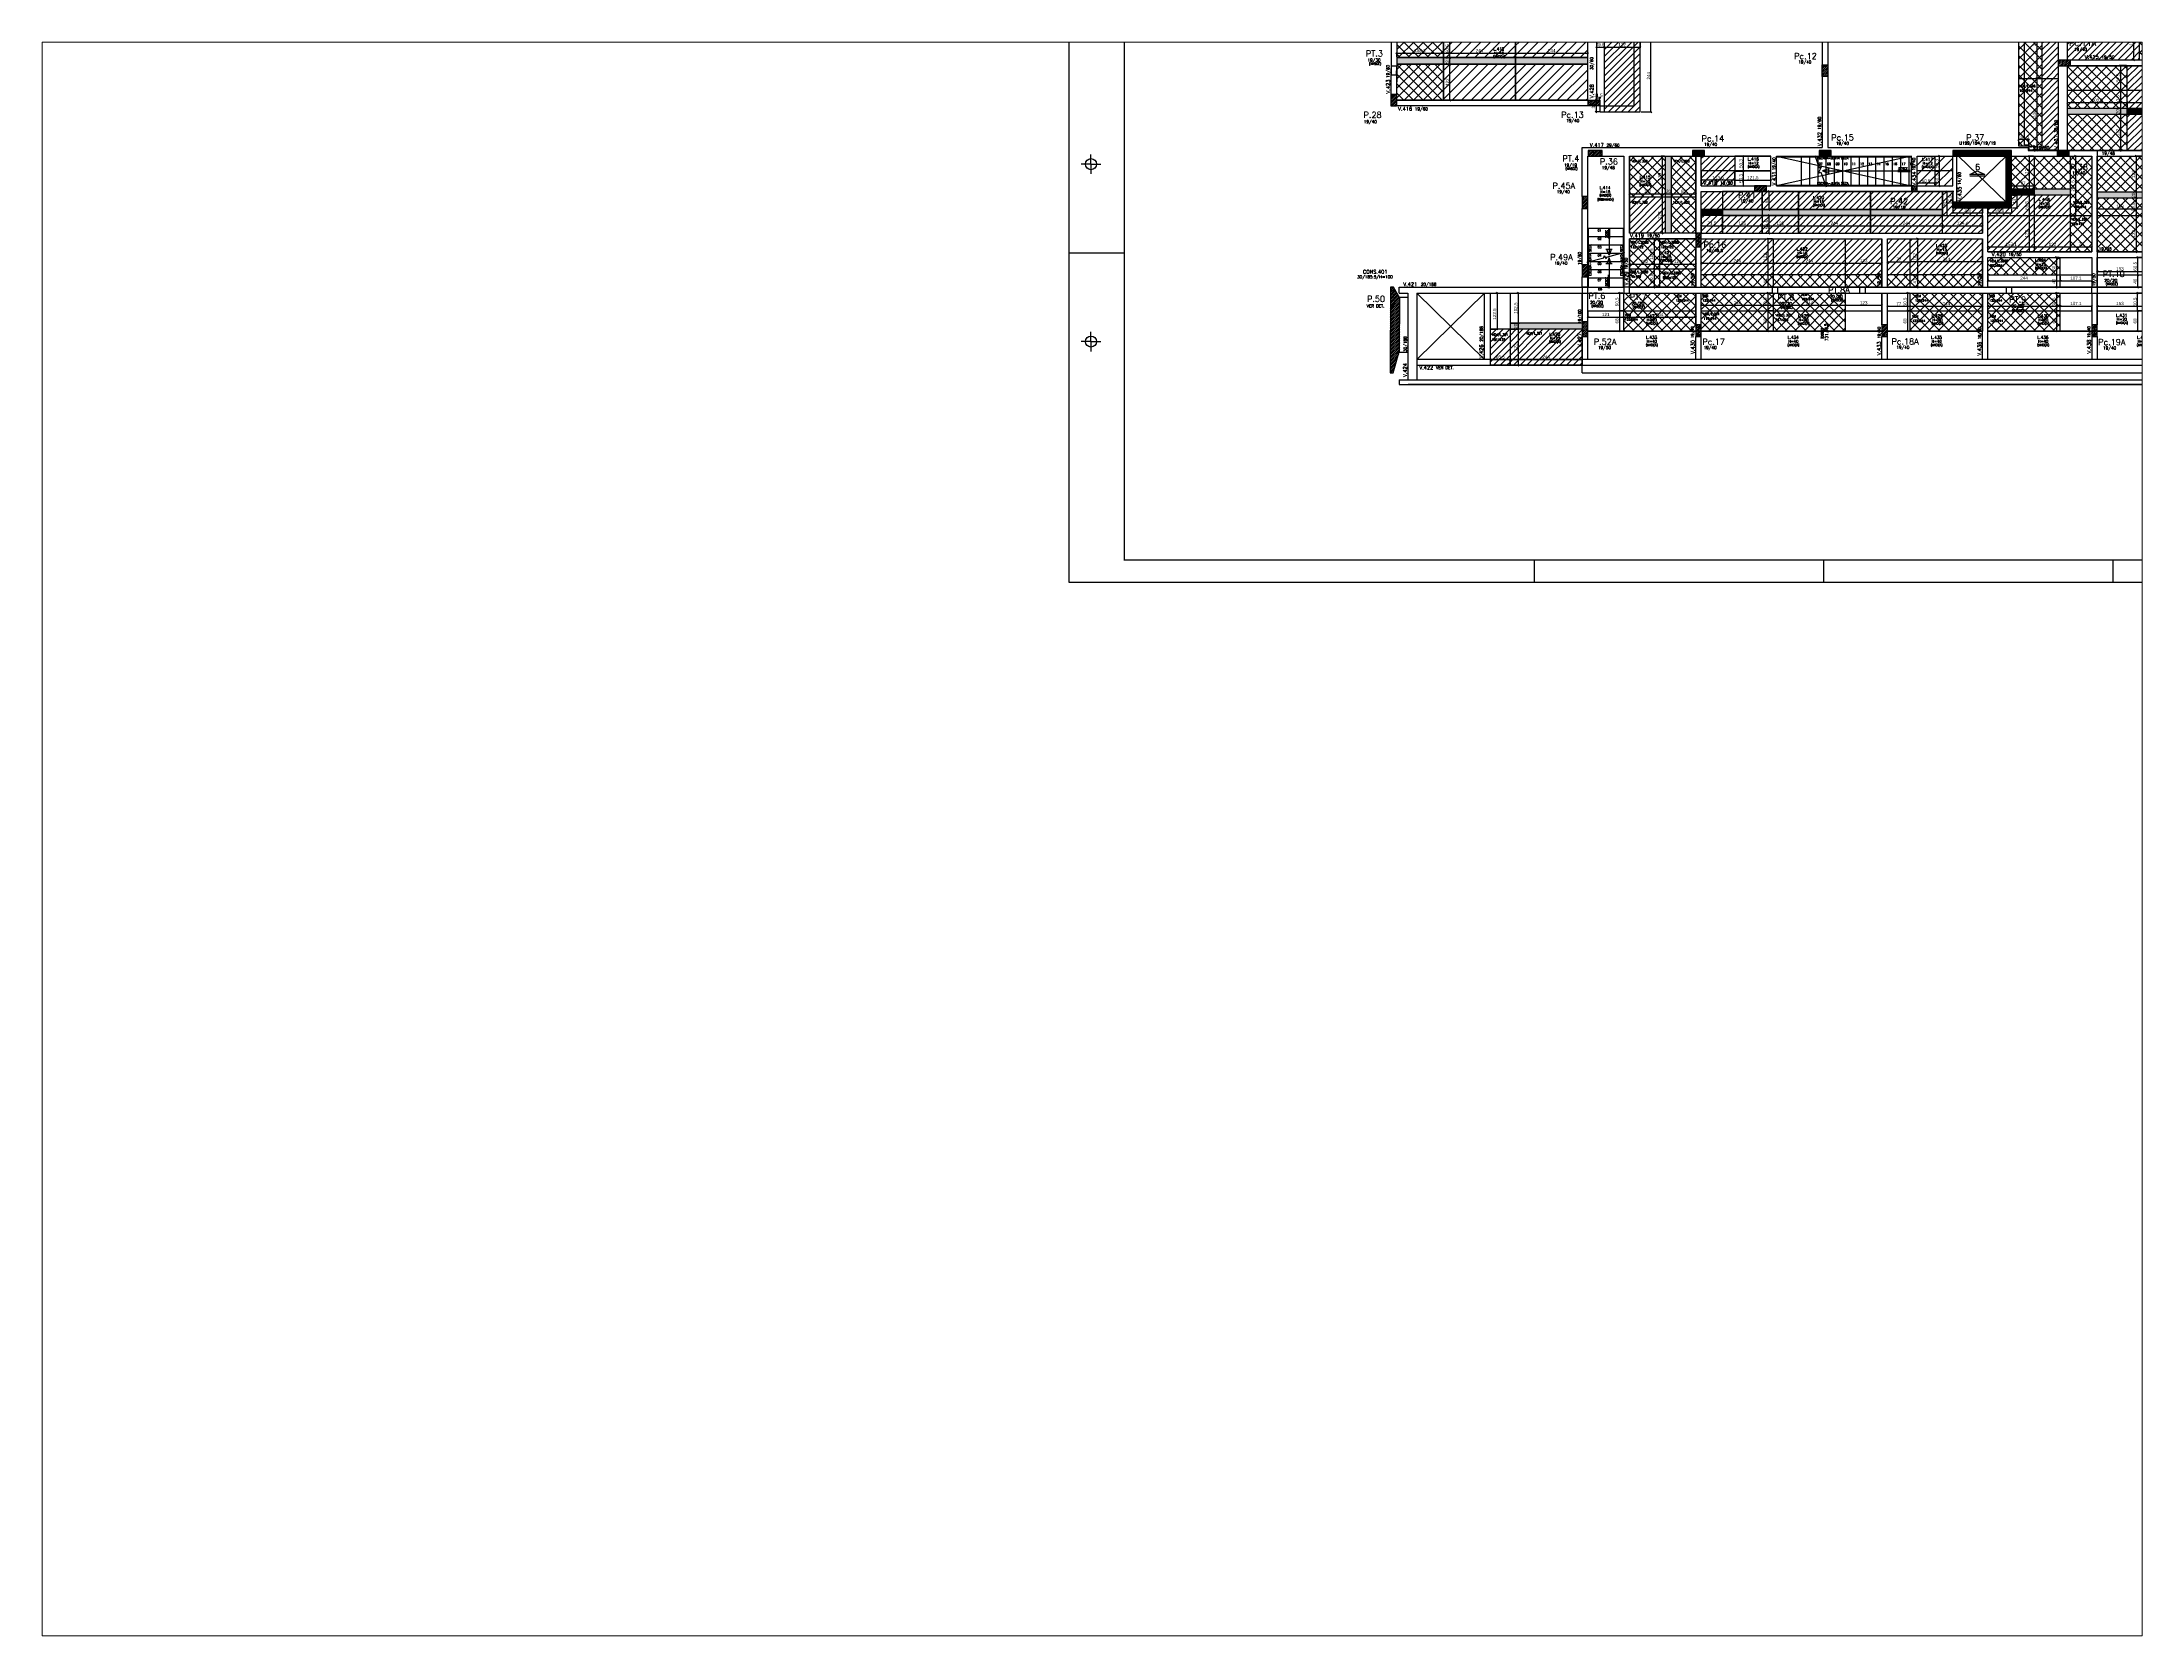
# Paper-space layout 'Layout1' of a CAD drawing. Extents: x 26 to 231, y 20 to 176.
# The model-space entities are those that its viewports show. They can reach past a viewport. Long polylines and large blocks are cut down to what shows.
import ezdxf
from ezdxf.enums import TextEntityAlignment as Align

# ---------------------------------------------------------------- set-up
doc = ezdxf.new("R2010")
doc.units = 0
doc.linetypes.add('HIDDEN', pattern=[9.525, 6.35, -3.175])
doc.layers.get('0').update_dxf_attribs({"color": 9, "linetype": 'CONTINUOUS'})
doc.layers.get('DEFPOINTS').update_dxf_attribs({"linetype": 'CONTINUOUS'})
for name, color, linetype in [('COTA', 241, 'CONTINUOUS'), ('ESCADA', 8, 'CONTINUOUS'), ('FO-HACHURA_PILAR-CONT', 252, 'CONTINUOUS'), ('FO-HACHURA_PILAR-MORRE', 252, 'CONTINUOUS'), ('FO-TEXTO-LAJES', 152, 'CONTINUOUS'), ('FO-TEXTO-VIGAS', 3, 'CONTINUOUS'), ('NIVEL', 3, 'CONTINUOUS'), ('P-C', 1, 'CONTINUOUS'), ('P-M', 7, 'CONTINUOUS'), ('P-N', 5, 'CONTINUOUS'), ('Painéis', 200, 'CONTINUOUS'), ('Reaproveitamento', 251, 'CONTINUOUS'), ('TEXTO', 3, 'CONTINUOUS'), ('TIRAS REESCORAMENTO', 252, 'CONTINUOUS')]:
    doc.layers.add(name, color=color, linetype=linetype)
for name, color, linetype, lineweight in [('FO-Textos dos pilares', 3, 'CONTINUOUS', 20), ('FO-Vigas', 2, 'CONTINUOUS', 30), ('SEM LAJE', 8, 'CONTINUOUS', 30)]:
    doc.layers.add(name, color=color, linetype=linetype, lineweight=lineweight)
doc.styles.add('ARIAL', font='arial.ttf')
doc.styles.add('MillsCAD', font='romans.shx', dxfattribs={"width": 0.8})
doc.styles.add('ROMANS', font='romans.shx')
doc.dimstyles.new('COTA LAJE', dxfattribs={"dimtxt": 11, "dimasz": 5, "dimexe": 2, "dimexo": 3, "dimgap": 3, "dimtad": 3, "dimdec": 1, "dimzin": 12, "dimdsep": 46, "dimtxsty": 'ARIAL', "dimblk": 'OBLIQUE', "dimcen": 10, "dimdle": 2, "dimclrd": 5, "dimclre": 5, "dimclrt": 2, "dimadec": 0, "dimazin": 3, "dimtfac": 1, "dimtdec": 1, "dimtmove": 0, "dimatfit": 3, "dimldrblk": 'OBLIQUE', "dimfxl": 1, "dimlwd": -1, "dimlwe": -1, "dimarcsym": 1})
pattern_1 = [(45, (-15397.861, 11884.219), (-3.0935922, 3.0935922), [])]
pattern_2 = [(45, (-15397.8612, 11884.2188), (-1.32582521, 1.32582521), [])]
pattern_3 = [(45, (71.39, -575.793), (-16.16446, 16.16446), [])]
pattern_4 = [(45, (71.39, -573.293), (-16.16446, 16.16446), [])]
pattern_5 = [(45, (0, -20), (-11.22532, 11.22532), [])]
pattern_6 = [(0, (0, 0), (0, 6.985), [5.08, -1.905]), (90, (0, 0), (-6.985, 4e-16), [5.08, -1.905])]

# ---------------------------------------------------------------- blocks, each defined once
blk = doc.blocks.new('*U4')
at = {"color": 252}
for p, q in [((-7260, 5840), (-7295.4, 5740)), ((-8060, 3577.1), (-8310, 2870)), ((-8210, 1785), (-8210, 1829.2)), ((-8210, 1785), (-8254.2, 1785)), ((-8210, 1785), (-8165.8, 1785)), ((-8210, 1785), (-8210, 1740.8)), ((-8310, 1385), (-8060, 1385)), ((-8210, 985), (-8254.2, 985)), ((-8210, 985), (-8210, 1029.2)), ((-8210, 985), (-8165.8, 985)), ((-8210, 985), (-8210, 940.8))]:
    blk.add_line(p, q, dxfattribs=at)
at = {"color": 7}
for p, q in [((-6210, 5840), (-6210, 5740)), ((-4905, 5840), (-4905, 5740)), ((-3600, 5840), (-3600, 5740)), ((-1750, 5840), (-1750, 5740)), ((-8310, 2870), (-8060, 2870)), ((0, 2870), (100, 2870)), ((-6210, 0), (-6210, -100)), ((-4905, 0), (-4905, -100)), ((-3600, 0), (-3600, -100)), ((-1750, 0), (-1750, -100))]:
    blk.add_line(p, q, dxfattribs=at)
blk.add_lwpolyline([(-8310, 5840), (-8310, -100), (100, -100), (100, 5840)], close=True, dxfattribs=at)
at = {"color": 7, "const_width": 6}
blk.add_lwpolyline([(-8060, 5740), (-8060, 0), (0, 0), (0, 5740)], close=True, dxfattribs=at)
at = {"color": 252}
for centre in [(-8210, 1785), (-8210, 985)]:
    blk.add_circle(centre, 25, dxfattribs=at)
for p in [(-8210, 1785), (-8210, 1785), (-8210, 985), (-8210, 985)]:
    blk.add_point(p, dxfattribs=at)
blk.add_point((-8210, 985))
at = {"color": 7, "style": 'MillsCAD'}
blk.add_text('FOLHA: A1 (5940 x 8410)  |  ARQUIVO:', height=18.75, rotation=90, dxfattribs=at).set_placement((50, 0), align=Align.MIDDLE_LEFT)
at = {"color": 7, "insert": (50, 628.4), "char_height": 18.75, "width": 1.25, "attachment_point": 4, "rotation": 90, "style": 'MillsCAD'}
blk.add_mtext('NOVA-STOG-ARRAIA-2PAV-LA-R00.DWG', dxfattribs=at)
blk = doc.blocks.new('_Oblique')
at = {"color": 0, "linetype": 'ByBlock', "lineweight": -2}
blk.add_line((-0.5, -0.5), (0.5, 0.5), dxfattribs=at)
blk = doc.blocks.new('*D36')
at = {"layer": 'COTA', "color": 5, "linetype": 'Continuous', "transparency": 16777216}
for p, q in [((2997.6, 4858.5), (3018.6, 4858.5)), ((3016.6, 4734.5), (3016.6, 4860.5)), ((2997.6, 4736.5), (3018.6, 4736.5))]:
    blk.add_line(p, q, dxfattribs=at)
at = {"layer": 'DEFPOINTS', "color": 0, "linetype": 'Continuous', "transparency": 16777216}
for p in [(2994.6, 4858.5), (3016.6, 4858.5), (2994.6, 4736.5)]:
    blk.add_point(p, dxfattribs=at)
at = {"layer": 'COTA', "color": 5, "linetype": 'Continuous', "transparency": 16777216, "xscale": 5, "yscale": 5, "zscale": 5}
for p, rotation in [((3016.6, 4858.5), 90), ((3016.6, 4736.5), 270)]:
    blk.add_blockref('_Oblique', p, dxfattribs=dict(at, rotation=rotation))
at = {"layer": 'COTA', "color": 2, "linetype": 'Continuous', "transparency": 16777216, "insert": (3008.1, 4797.5), "char_height": 11, "attachment_point": 5, "rotation": 90, "style": 'ARIAL'}
blk.add_mtext('122', dxfattribs=at)
blk = doc.blocks.new('*D37')
at = {"layer": 'COTA', "color": 5, "linetype": 'Continuous', "transparency": 16777216}
for p, q in [((2997.6, 4941.5), (3018.6, 4941.5)), ((3016.6, 4879), (3016.6, 4943.5)), ((2997.6, 4881), (3018.6, 4881))]:
    blk.add_line(p, q, dxfattribs=at)
at = {"layer": 'DEFPOINTS', "color": 0, "linetype": 'Continuous', "transparency": 16777216}
for p in [(2994.6, 4941.5), (3016.6, 4941.5), (2994.6, 4881)]:
    blk.add_point(p, dxfattribs=at)
at = {"layer": 'COTA', "color": 5, "linetype": 'Continuous', "transparency": 16777216, "xscale": 5, "yscale": 5, "zscale": 5}
for p, rotation in [((3016.6, 4941.5), 90), ((3016.6, 4881), 270)]:
    blk.add_blockref('_Oblique', p, dxfattribs=dict(at, rotation=rotation))
at = {"layer": 'COTA', "color": 2, "linetype": 'Continuous', "transparency": 16777216, "insert": (3008, 4911.3), "char_height": 11, "attachment_point": 5, "rotation": 90, "style": 'ARIAL'}
blk.add_mtext('60.5', dxfattribs=at)
blk = doc.blocks.new('*D38')
at = {"layer": 'COTA', "color": 5, "linetype": 'Continuous', "transparency": 16777216}
for p, q in [((2997.6, 5012.1), (3018.6, 5012.1)), ((3016.6, 4939.5), (3016.6, 5014.1)), ((2997.6, 4941.5), (3018.6, 4941.5))]:
    blk.add_line(p, q, dxfattribs=at)
at = {"layer": 'DEFPOINTS', "color": 0, "linetype": 'Continuous', "transparency": 16777216}
for p in [(2994.6, 5012.1), (3016.6, 5012.1), (2994.6, 4941.5)]:
    blk.add_point(p, dxfattribs=at)
at = {"layer": 'COTA', "color": 5, "linetype": 'Continuous', "transparency": 16777216, "xscale": 5, "yscale": 5, "zscale": 5}
for p, rotation in [((3016.6, 5012.1), 90), ((3016.6, 4941.5), 270)]:
    blk.add_blockref('_Oblique', p, dxfattribs=dict(at, rotation=rotation))
at = {"layer": 'COTA', "color": 2, "linetype": 'Continuous', "transparency": 16777216, "insert": (3008, 4976.8), "char_height": 11, "attachment_point": 5, "rotation": 90, "style": 'ARIAL'}
blk.add_mtext('70.5', dxfattribs=at)
blk = doc.blocks.new('*D39')
at = {"layer": 'COTA', "color": 5, "linetype": 'Continuous', "transparency": 16777216}
for p, q in [((2997.6, 4881), (3018.6, 4881)), ((2997.6, 4858.5), (3018.6, 4858.5)), ((3016.6, 4856.5), (3016.6, 4883))]:
    blk.add_line(p, q, dxfattribs=at)
at = {"layer": 'DEFPOINTS', "color": 0, "linetype": 'Continuous', "transparency": 16777216}
for p in [(2994.6, 4881), (2994.6, 4858.5), (3016.6, 4881)]:
    blk.add_point(p, dxfattribs=at)
at = {"layer": 'COTA', "color": 5, "linetype": 'Continuous', "transparency": 16777216, "xscale": 5, "yscale": 5, "zscale": 5}
for p, rotation in [((3016.6, 4881), 90), ((3016.6, 4858.5), 270)]:
    blk.add_blockref('_Oblique', p, dxfattribs=dict(at, rotation=rotation))
at = {"layer": 'COTA', "color": 2, "linetype": 'Continuous', "transparency": 16777216, "insert": (3008, 4869.8), "char_height": 11, "attachment_point": 5, "rotation": 90, "style": 'ARIAL'}
blk.add_mtext('22.5', dxfattribs=at)
blk = doc.blocks.new('*D40')
at = {"layer": 'COTA', "color": 5, "linetype": 'Continuous', "transparency": 16777216}
for p, q in [((2834.4, 4896.1), (2996.6, 4896.1)), ((2836.4, 4884), (2836.4, 4898.1)), ((2994.6, 4884), (2994.6, 4898.1))]:
    blk.add_line(p, q, dxfattribs=at)
at = {"layer": 'DEFPOINTS', "color": 0, "linetype": 'Continuous', "transparency": 16777216}
for p in [(2836.4, 4881), (2994.6, 4896.1), (2994.6, 4881)]:
    blk.add_point(p, dxfattribs=at)
at = {"layer": 'COTA', "color": 5, "linetype": 'Continuous', "transparency": 16777216, "xscale": 5, "yscale": 5, "zscale": 5, "rotation": 180}
blk.add_blockref('_Oblique', (2836.4, 4896.1), dxfattribs=at)
at = {"layer": 'COTA', "color": 5, "linetype": 'Continuous', "transparency": 16777216, "xscale": 5, "yscale": 5, "zscale": 5}
blk.add_blockref('_Oblique', (2994.6, 4896.1), dxfattribs=at)
at = {"layer": 'COTA', "color": 2, "linetype": 'Continuous', "transparency": 16777216, "insert": (2915.5, 4904.7), "char_height": 11, "attachment_point": 5, "style": 'ARIAL'}
blk.add_mtext('158.2', dxfattribs=at)
blk = doc.blocks.new('*D41')
at = {"layer": 'COTA', "color": 5, "linetype": 'Continuous', "transparency": 16777216}
for p, q in [((2992.6, 4896.1), (3240.6, 4896.1)), ((2994.6, 4884), (2994.6, 4898.1)), ((3238.6, 4884), (3238.6, 4898.1))]:
    blk.add_line(p, q, dxfattribs=at)
at = {"layer": 'DEFPOINTS', "color": 0, "linetype": 'Continuous', "transparency": 16777216}
for p in [(2994.6, 4881), (3238.6, 4896.1), (3238.6, 4881)]:
    blk.add_point(p, dxfattribs=at)
at = {"layer": 'COTA', "color": 5, "linetype": 'Continuous', "transparency": 16777216, "xscale": 5, "yscale": 5, "zscale": 5, "rotation": 180}
blk.add_blockref('_Oblique', (2994.6, 4896.1), dxfattribs=at)
at = {"layer": 'COTA', "color": 5, "linetype": 'Continuous', "transparency": 16777216, "xscale": 5, "yscale": 5, "zscale": 5}
blk.add_blockref('_Oblique', (3238.6, 4896.1), dxfattribs=at)
at = {"layer": 'COTA', "color": 2, "linetype": 'Continuous', "transparency": 16777216, "insert": (3116.6, 4904.6), "char_height": 11, "attachment_point": 5, "style": 'ARIAL'}
blk.add_mtext('244', dxfattribs=at)
blk = doc.blocks.new('*D42')
at = {"layer": 'COTA', "color": 5, "linetype": 'Continuous', "transparency": 16777216}
for p, q in [((3236.6, 4896.1), (3484.6, 4896.1)), ((3238.6, 4884), (3238.6, 4898.1)), ((3482.6, 4884), (3482.6, 4898.1))]:
    blk.add_line(p, q, dxfattribs=at)
at = {"layer": 'DEFPOINTS', "color": 0, "linetype": 'Continuous', "transparency": 16777216}
for p in [(3238.6, 4881), (3482.6, 4896.1), (3482.6, 4881)]:
    blk.add_point(p, dxfattribs=at)
at = {"layer": 'COTA', "color": 5, "linetype": 'Continuous', "transparency": 16777216, "xscale": 5, "yscale": 5, "zscale": 5, "rotation": 180}
blk.add_blockref('_Oblique', (3238.6, 4896.1), dxfattribs=at)
at = {"layer": 'COTA', "color": 5, "linetype": 'Continuous', "transparency": 16777216, "xscale": 5, "yscale": 5, "zscale": 5}
blk.add_blockref('_Oblique', (3482.6, 4896.1), dxfattribs=at)
at = {"layer": 'COTA', "color": 2, "linetype": 'Continuous', "transparency": 16777216, "insert": (3360.6, 4904.6), "char_height": 11, "attachment_point": 5, "style": 'ARIAL'}
blk.add_mtext('244', dxfattribs=at)
blk = doc.blocks.new('*D43')
at = {"layer": 'COTA', "color": 5, "linetype": 'Continuous', "transparency": 16777216}
for p, q in [((3663.1, 4941.5), (3698.8, 4941.5)), ((3696.8, 4695.5), (3696.8, 4943.5)), ((3663.1, 4697.5), (3698.8, 4697.5))]:
    blk.add_line(p, q, dxfattribs=at)
at = {"layer": 'DEFPOINTS', "color": 0, "linetype": 'Continuous', "transparency": 16777216}
for p in [(3660.1, 4941.5), (3696.8, 4941.5), (3660.1, 4697.5)]:
    blk.add_point(p, dxfattribs=at)
at = {"layer": 'COTA', "color": 5, "linetype": 'Continuous', "transparency": 16777216, "xscale": 5, "yscale": 5, "zscale": 5}
for p, rotation in [((3696.8, 4941.5), 90), ((3696.8, 4697.5), 270)]:
    blk.add_blockref('_Oblique', p, dxfattribs=dict(at, rotation=rotation))
at = {"layer": 'COTA', "color": 2, "linetype": 'Continuous', "transparency": 16777216, "insert": (3688.3, 4819.5), "char_height": 11, "attachment_point": 5, "rotation": 90, "style": 'ARIAL'}
blk.add_mtext('244', dxfattribs=at)
blk = doc.blocks.new('*D44')
at = {"layer": 'COTA', "color": 5, "linetype": 'Continuous', "transparency": 16777216}
for p, q in [((3696.8, 4939.5), (3696.8, 5187.5)), ((3663.1, 5185.5), (3698.8, 5185.5)), ((3663.1, 4941.5), (3698.8, 4941.5))]:
    blk.add_line(p, q, dxfattribs=at)
at = {"layer": 'DEFPOINTS', "color": 0, "linetype": 'Continuous', "transparency": 16777216}
for p in [(3660.1, 5185.5), (3696.8, 5185.5), (3660.1, 4941.5)]:
    blk.add_point(p, dxfattribs=at)
at = {"layer": 'COTA', "color": 5, "linetype": 'Continuous', "transparency": 16777216, "xscale": 5, "yscale": 5, "zscale": 5}
for p, rotation in [((3696.8, 5185.5), 90), ((3696.8, 4941.5), 270)]:
    blk.add_blockref('_Oblique', p, dxfattribs=dict(at, rotation=rotation))
at = {"layer": 'COTA', "color": 2, "linetype": 'Continuous', "transparency": 16777216, "insert": (3688.3, 5063.5), "char_height": 11, "attachment_point": 5, "rotation": 90, "style": 'ARIAL'}
blk.add_mtext('244', dxfattribs=at)
blk = doc.blocks.new('*D51')
at = {"layer": 'COTA', "color": 5, "linetype": 'Continuous', "transparency": 16777216}
for p, q in [((3510.6, 4916.4), (3540.1, 4916.4)), ((3512.6, 4938.5), (3512.6, 4914.4)), ((3538.1, 4938.5), (3538.1, 4914.4))]:
    blk.add_line(p, q, dxfattribs=at)
at = {"layer": 'DEFPOINTS', "color": 0, "linetype": 'Continuous', "transparency": 16777216}
for p in [(3512.6, 4941.5), (3538.1, 4941.5), (3538.1, 4916.4)]:
    blk.add_point(p, dxfattribs=at)
at = {"layer": 'COTA', "color": 5, "linetype": 'Continuous', "transparency": 16777216, "xscale": 5, "yscale": 5, "zscale": 5, "rotation": 180}
blk.add_blockref('_Oblique', (3512.6, 4916.4), dxfattribs=at)
at = {"layer": 'COTA', "color": 5, "linetype": 'Continuous', "transparency": 16777216, "xscale": 5, "yscale": 5, "zscale": 5}
blk.add_blockref('_Oblique', (3538.1, 4916.4), dxfattribs=at)
at = {"layer": 'COTA', "color": 2, "linetype": 'Continuous', "transparency": 16777216, "insert": (3525.3, 4925), "char_height": 11, "attachment_point": 5, "style": 'ARIAL'}
blk.add_mtext('25.5', dxfattribs=at)
blk = doc.blocks.new('*D52')
at = {"layer": 'COTA', "color": 5, "linetype": 'Continuous', "transparency": 16777216}
for p, q in [((3536.1, 4916.4), (3662.1, 4916.4)), ((3538.1, 4938.5), (3538.1, 4914.4)), ((3660.1, 4938.5), (3660.1, 4914.4))]:
    blk.add_line(p, q, dxfattribs=at)
at = {"layer": 'DEFPOINTS', "color": 0, "linetype": 'Continuous', "transparency": 16777216}
for p in [(3538.1, 4941.5), (3660.1, 4941.5), (3660.1, 4916.4)]:
    blk.add_point(p, dxfattribs=at)
at = {"layer": 'COTA', "color": 5, "linetype": 'Continuous', "transparency": 16777216, "xscale": 5, "yscale": 5, "zscale": 5, "rotation": 180}
blk.add_blockref('_Oblique', (3538.1, 4916.4), dxfattribs=at)
at = {"layer": 'COTA', "color": 5, "linetype": 'Continuous', "transparency": 16777216, "xscale": 5, "yscale": 5, "zscale": 5}
blk.add_blockref('_Oblique', (3660.1, 4916.4), dxfattribs=at)
at = {"layer": 'COTA', "color": 2, "linetype": 'Continuous', "transparency": 16777216, "insert": (3599.1, 4924.9), "char_height": 11, "attachment_point": 5, "style": 'ARIAL'}
blk.add_mtext('122', dxfattribs=at)
blk = doc.blocks.new('*D53')
at = {"layer": 'COTA', "color": 5, "linetype": 'Continuous', "transparency": 16777216}
for p, q in [((3521.1, 4736.5), (3508.9, 4736.5)), ((3521.1, 4697.5), (3508.9, 4697.5)), ((3510.9, 4738.5), (3510.9, 4695.5))]:
    blk.add_line(p, q, dxfattribs=at)
at = {"layer": 'DEFPOINTS', "color": 0, "linetype": 'Continuous', "transparency": 16777216}
for p in [(3510.9, 4697.5), (3524.1, 4736.5), (3524.1, 4697.5)]:
    blk.add_point(p, dxfattribs=at)
at = {"layer": 'COTA', "color": 5, "linetype": 'Continuous', "transparency": 16777216, "xscale": 5, "yscale": 5, "zscale": 5}
for p, rotation in [((3510.9, 4736.5), 90), ((3510.9, 4697.5), 270)]:
    blk.add_blockref('_Oblique', p, dxfattribs=dict(at, rotation=rotation))
at = {"layer": 'COTA', "color": 2, "linetype": 'Continuous', "transparency": 16777216, "insert": (3502.3, 4717), "char_height": 11, "attachment_point": 5, "rotation": 90, "style": 'ARIAL'}
blk.add_mtext('39', dxfattribs=at)
blk = doc.blocks.new('*D54')
at = {"layer": 'COTA', "color": 5, "linetype": 'Continuous', "transparency": 16777216}
for p, q in [((3510.6, 4744.6), (3526.1, 4744.6)), ((3512.6, 4739.5), (3512.6, 4746.6)), ((3524.1, 4739.5), (3524.1, 4746.6))]:
    blk.add_line(p, q, dxfattribs=at)
at = {"layer": 'DEFPOINTS', "color": 0, "linetype": 'Continuous', "transparency": 16777216}
for p in [(3512.6, 4736.5), (3524.1, 4744.6), (3524.1, 4736.5)]:
    blk.add_point(p, dxfattribs=at)
at = {"layer": 'COTA', "color": 5, "linetype": 'Continuous', "transparency": 16777216, "xscale": 5, "yscale": 5, "zscale": 5, "rotation": 180}
blk.add_blockref('_Oblique', (3512.6, 4744.6), dxfattribs=at)
at = {"layer": 'COTA', "color": 5, "linetype": 'Continuous', "transparency": 16777216, "xscale": 5, "yscale": 5, "zscale": 5}
blk.add_blockref('_Oblique', (3524.1, 4744.6), dxfattribs=at)
at = {"layer": 'COTA', "color": 2, "linetype": 'Continuous', "transparency": 16777216, "insert": (3518.3, 4753.2), "char_height": 11, "attachment_point": 5, "style": 'ARIAL'}
blk.add_mtext('11.5', dxfattribs=at)
blk = doc.blocks.new('*D90')
at = {"layer": 'COTA', "color": 5, "linetype": 'Continuous', "transparency": 16777216}
for p, q in [((5347.1, 4994.6), (5327.9, 4994.6)), ((5329.9, 4996.6), (5329.9, 4870.6)), ((5345.6, 4872.6), (5327.9, 4872.6))]:
    blk.add_line(p, q, dxfattribs=at)
at = {"layer": 'DEFPOINTS', "color": 0, "linetype": 'Continuous', "transparency": 16777216}
for p in [(5350.1, 4994.6), (5329.9, 4872.6), (5348.6, 4872.6)]:
    blk.add_point(p, dxfattribs=at)
at = {"layer": 'COTA', "color": 5, "linetype": 'Continuous', "transparency": 16777216, "xscale": 5, "yscale": 5, "zscale": 5}
for p, rotation in [((5329.9, 4994.6), 90), ((5329.9, 4872.6), 270)]:
    blk.add_blockref('_Oblique', p, dxfattribs=dict(at, rotation=rotation))
at = {"layer": 'COTA', "color": 2, "linetype": 'Continuous', "transparency": 16777216, "insert": (5321.4, 4933.6), "char_height": 11, "attachment_point": 5, "rotation": 90, "style": 'ARIAL'}
blk.add_mtext('122', dxfattribs=at)
blk = doc.blocks.new('*D94')
at = {"layer": 'COTA', "color": 5, "linetype": 'Continuous', "transparency": 16777216}
for p, q in [((5554.6, 4727.6), (5306.6, 4727.6)), ((5308.6, 4711.6), (5308.6, 4729.6)), ((5552.6, 4711.6), (5552.6, 4729.6))]:
    blk.add_line(p, q, dxfattribs=at)
at = {"layer": 'DEFPOINTS', "color": 0, "linetype": 'Continuous', "transparency": 16777216}
for p in [(5308.6, 4727.6), (5308.6, 4708.6), (5552.6, 4708.6)]:
    blk.add_point(p, dxfattribs=at)
at = {"layer": 'COTA', "color": 5, "linetype": 'Continuous', "transparency": 16777216, "xscale": 5, "yscale": 5, "zscale": 5, "rotation": 180}
blk.add_blockref('_Oblique', (5308.6, 4727.6), dxfattribs=at)
at = {"layer": 'COTA', "color": 5, "linetype": 'Continuous', "transparency": 16777216, "xscale": 5, "yscale": 5, "zscale": 5}
blk.add_blockref('_Oblique', (5552.6, 4727.6), dxfattribs=at)
at = {"layer": 'COTA', "color": 2, "linetype": 'Continuous', "transparency": 16777216, "insert": (5430.6, 4736.1), "char_height": 11, "attachment_point": 5, "style": 'ARIAL'}
blk.add_mtext('244', dxfattribs=at)
blk = doc.blocks.new('*D95')
at = {"layer": 'COTA', "color": 5, "linetype": 'Continuous', "transparency": 16777216}
for p, q in [((5310.6, 4727.6), (5104.1, 4727.6)), ((5106.1, 4711.6), (5106.1, 4729.6)), ((5308.6, 4711.6), (5308.6, 4729.6))]:
    blk.add_line(p, q, dxfattribs=at)
at = {"layer": 'DEFPOINTS', "color": 0, "linetype": 'Continuous', "transparency": 16777216}
for p in [(5106.1, 4727.6), (5106.1, 4708.6), (5308.6, 4708.6)]:
    blk.add_point(p, dxfattribs=at)
at = {"layer": 'COTA', "color": 5, "linetype": 'Continuous', "transparency": 16777216, "xscale": 5, "yscale": 5, "zscale": 5, "rotation": 180}
blk.add_blockref('_Oblique', (5106.1, 4727.6), dxfattribs=at)
at = {"layer": 'COTA', "color": 5, "linetype": 'Continuous', "transparency": 16777216, "xscale": 5, "yscale": 5, "zscale": 5}
blk.add_blockref('_Oblique', (5308.6, 4727.6), dxfattribs=at)
at = {"layer": 'COTA', "color": 2, "linetype": 'Continuous', "transparency": 16777216, "insert": (5207.3, 4736.2), "char_height": 11, "attachment_point": 5, "style": 'ARIAL'}
blk.add_mtext('202.5', dxfattribs=at)
blk = doc.blocks.new('*D96')
at = {"layer": 'COTA', "color": 5, "linetype": 'Continuous', "transparency": 16777216}
for p, q in [((5305.6, 4853.6), (5283, 4853.6)), ((5285, 4855.6), (5285, 4767.1)), ((5305.6, 4769.1), (5283, 4769.1))]:
    blk.add_line(p, q, dxfattribs=at)
at = {"layer": 'DEFPOINTS', "color": 0, "linetype": 'Continuous', "transparency": 16777216}
for p in [(5308.6, 4853.6), (5285, 4769.1), (5308.6, 4769.1)]:
    blk.add_point(p, dxfattribs=at)
at = {"layer": 'COTA', "color": 5, "linetype": 'Continuous', "transparency": 16777216, "xscale": 5, "yscale": 5, "zscale": 5}
for p, rotation in [((5285, 4853.6), 90), ((5285, 4769.1), 270)]:
    blk.add_blockref('_Oblique', p, dxfattribs=dict(at, rotation=rotation))
at = {"layer": 'COTA', "color": 2, "linetype": 'Continuous', "transparency": 16777216, "insert": (5276.4, 4811.3), "char_height": 11, "attachment_point": 5, "rotation": 90, "style": 'ARIAL'}
blk.add_mtext('84.5', dxfattribs=at)
blk = doc.blocks.new('*D97')
at = {"layer": 'COTA', "color": 5, "linetype": 'Continuous', "transparency": 16777216}
for p, q in [((5305.6, 4769.1), (5283, 4769.1)), ((5285, 4771.1), (5285, 4706.6)), ((5305.6, 4708.6), (5283, 4708.6))]:
    blk.add_line(p, q, dxfattribs=at)
at = {"layer": 'DEFPOINTS', "color": 0, "linetype": 'Continuous', "transparency": 16777216}
for p in [(5308.6, 4769.1), (5285, 4708.6), (5308.6, 4708.6)]:
    blk.add_point(p, dxfattribs=at)
at = {"layer": 'COTA', "color": 5, "linetype": 'Continuous', "transparency": 16777216, "xscale": 5, "yscale": 5, "zscale": 5}
for p, rotation in [((5285, 4769.1), 90), ((5285, 4708.6), 270)]:
    blk.add_blockref('_Oblique', p, dxfattribs=dict(at, rotation=rotation))
at = {"layer": 'COTA', "color": 2, "linetype": 'Continuous', "transparency": 16777216, "insert": (5276.4, 4738.8), "char_height": 11, "attachment_point": 5, "rotation": 90, "style": 'ARIAL'}
blk.add_mtext('60.5', dxfattribs=at)
blk = doc.blocks.new('*D98')
at = {"layer": 'COTA', "color": 5, "linetype": 'Continuous', "transparency": 16777216}
for p, q in [((5305.6, 4708.6), (5283, 4708.6)), ((5285, 4710.6), (5285, 4686.6)), ((5305.6, 4688.6), (5283, 4688.6))]:
    blk.add_line(p, q, dxfattribs=at)
at = {"layer": 'DEFPOINTS', "color": 0, "linetype": 'Continuous', "transparency": 16777216}
for p in [(5308.6, 4708.6), (5285, 4688.6), (5308.6, 4688.6)]:
    blk.add_point(p, dxfattribs=at)
at = {"layer": 'COTA', "color": 5, "linetype": 'Continuous', "transparency": 16777216, "xscale": 5, "yscale": 5, "zscale": 5}
for p, rotation in [((5285, 4708.6), 90), ((5285, 4688.6), 270)]:
    blk.add_blockref('_Oblique', p, dxfattribs=dict(at, rotation=rotation))
at = {"layer": 'COTA', "color": 2, "linetype": 'Continuous', "transparency": 16777216, "insert": (5276.4, 4698.6), "char_height": 11, "attachment_point": 5, "rotation": 90, "style": 'ARIAL'}
blk.add_mtext('20', dxfattribs=at)
blk = doc.blocks.new('*D99')
at = {"layer": 'COTA', "color": 5, "linetype": 'Continuous', "transparency": 16777216}
for p, q in [((5285, 4690.6), (5285, 4564.6)), ((5305.6, 4688.6), (5283, 4688.6)), ((5305.6, 4566.6), (5283, 4566.6))]:
    blk.add_line(p, q, dxfattribs=at)
at = {"layer": 'DEFPOINTS', "color": 0, "linetype": 'Continuous', "transparency": 16777216}
for p in [(5308.6, 4688.6), (5285, 4566.6), (5308.6, 4566.6)]:
    blk.add_point(p, dxfattribs=at)
at = {"layer": 'COTA', "color": 5, "linetype": 'Continuous', "transparency": 16777216, "xscale": 5, "yscale": 5, "zscale": 5}
for p, rotation in [((5285, 4688.6), 90), ((5285, 4566.6), 270)]:
    blk.add_blockref('_Oblique', p, dxfattribs=dict(at, rotation=rotation))
at = {"layer": 'COTA', "color": 2, "linetype": 'Continuous', "transparency": 16777216, "insert": (5276.5, 4627.6), "char_height": 11, "attachment_point": 5, "rotation": 90, "style": 'ARIAL'}
blk.add_mtext('122', dxfattribs=at)
blk = doc.blocks.new('*D118')
at = {"layer": 'COTA', "color": 5, "linetype": 'Continuous', "transparency": 16777216}
for p, q in [((5017.1, 4810.6), (5000.3, 4810.6)), ((5002.3, 4812.6), (5002.3, 4564.6)), ((5017.1, 4566.6), (5000.3, 4566.6))]:
    blk.add_line(p, q, dxfattribs=at)
at = {"layer": 'DEFPOINTS', "color": 0, "linetype": 'Continuous', "transparency": 16777216}
for p in [(5020.1, 4810.6), (5002.3, 4566.6), (5020.1, 4566.6)]:
    blk.add_point(p, dxfattribs=at)
at = {"layer": 'COTA', "color": 5, "linetype": 'Continuous', "transparency": 16777216, "xscale": 5, "yscale": 5, "zscale": 5}
for p, rotation in [((5002.3, 4810.6), 90), ((5002.3, 4566.6), 270)]:
    blk.add_blockref('_Oblique', p, dxfattribs=dict(at, rotation=rotation))
at = {"layer": 'COTA', "color": 2, "linetype": 'Continuous', "transparency": 16777216, "insert": (4993.8, 4688.6), "char_height": 11, "attachment_point": 5, "rotation": 90, "style": 'ARIAL'}
blk.add_mtext('244', dxfattribs=at)
blk = doc.blocks.new('*D119')
at = {"layer": 'COTA', "color": 5, "linetype": 'Continuous', "transparency": 16777216}
for p, q in [((5017.1, 5054.6), (5000.3, 5054.6)), ((5002.3, 5056.6), (5002.3, 4808.6)), ((5017.1, 4810.6), (5000.3, 4810.6))]:
    blk.add_line(p, q, dxfattribs=at)
at = {"layer": 'DEFPOINTS', "color": 0, "linetype": 'Continuous', "transparency": 16777216}
for p in [(5020.1, 5054.6), (5002.3, 4810.6), (5020.1, 4810.6)]:
    blk.add_point(p, dxfattribs=at)
at = {"layer": 'COTA', "color": 5, "linetype": 'Continuous', "transparency": 16777216, "xscale": 5, "yscale": 5, "zscale": 5}
for p, rotation in [((5002.3, 5054.6), 90), ((5002.3, 4810.6), 270)]:
    blk.add_blockref('_Oblique', p, dxfattribs=dict(at, rotation=rotation))
at = {"layer": 'COTA', "color": 2, "linetype": 'Continuous', "transparency": 16777216, "insert": (4993.8, 4932.6), "char_height": 11, "attachment_point": 5, "rotation": 90, "style": 'ARIAL'}
blk.add_mtext('244', dxfattribs=at)
blk = doc.blocks.new('*D135')
at = {"layer": 'COTA', "color": 5, "linetype": 'Continuous', "transparency": 16777216}
for p, q in [((4659.6, 4455.7), (4595.1, 4455.7)), ((4597.1, 4450.1), (4597.1, 4457.7)), ((4657.6, 4450.1), (4657.6, 4457.7))]:
    blk.add_line(p, q, dxfattribs=at)
at = {"layer": 'DEFPOINTS', "color": 0, "linetype": 'Continuous', "transparency": 16777216}
for p in [(4597.1, 4455.7), (4597.1, 4447.1), (4657.6, 4447.1)]:
    blk.add_point(p, dxfattribs=at)
at = {"layer": 'COTA', "color": 5, "linetype": 'Continuous', "transparency": 16777216, "xscale": 5, "yscale": 5, "zscale": 5, "rotation": 180}
blk.add_blockref('_Oblique', (4597.1, 4455.7), dxfattribs=at)
at = {"layer": 'COTA', "color": 5, "linetype": 'Continuous', "transparency": 16777216, "xscale": 5, "yscale": 5, "zscale": 5}
blk.add_blockref('_Oblique', (4657.6, 4455.7), dxfattribs=at)
at = {"layer": 'COTA', "color": 2, "linetype": 'Continuous', "transparency": 16777216, "insert": (4627.3, 4464.3), "char_height": 11, "attachment_point": 5, "style": 'ARIAL'}
blk.add_mtext('60.5', dxfattribs=at)
blk = doc.blocks.new('*D136')
at = {"layer": 'COTA', "color": 5, "linetype": 'Continuous', "transparency": 16777216}
for p, q in [((4660.6, 4497.3), (4674.5, 4497.3)), ((4672.5, 4445.1), (4672.5, 4499.3)), ((4660.6, 4447.1), (4674.5, 4447.1))]:
    blk.add_line(p, q, dxfattribs=at)
at = {"layer": 'DEFPOINTS', "color": 0, "linetype": 'Continuous', "transparency": 16777216}
for p in [(4657.6, 4497.3), (4672.5, 4497.3), (4657.6, 4447.1)]:
    blk.add_point(p, dxfattribs=at)
at = {"layer": 'COTA', "color": 5, "linetype": 'Continuous', "transparency": 16777216, "xscale": 5, "yscale": 5, "zscale": 5}
for p, rotation in [((4672.5, 4497.3), 90), ((4672.5, 4447.1), 270)]:
    blk.add_blockref('_Oblique', p, dxfattribs=dict(at, rotation=rotation))
at = {"layer": 'COTA', "color": 2, "linetype": 'Continuous', "transparency": 16777216, "insert": (4663.8, 4472.2), "char_height": 11, "attachment_point": 5, "rotation": 90, "style": 'ARIAL'}
blk.add_mtext('50.3', dxfattribs=at)
blk = doc.blocks.new('*D137')
at = {"layer": 'COTA', "color": 5, "linetype": 'Continuous', "transparency": 16777216}
for p, q in [((4660.6, 4547.6), (4674.5, 4547.6)), ((4672.5, 4495.3), (4672.5, 4549.6)), ((4660.6, 4497.3), (4674.5, 4497.3))]:
    blk.add_line(p, q, dxfattribs=at)
at = {"layer": 'DEFPOINTS', "color": 0, "linetype": 'Continuous', "transparency": 16777216}
for p in [(4657.6, 4547.6), (4672.5, 4547.6), (4657.6, 4497.3)]:
    blk.add_point(p, dxfattribs=at)
at = {"layer": 'COTA', "color": 5, "linetype": 'Continuous', "transparency": 16777216, "xscale": 5, "yscale": 5, "zscale": 5}
for p, rotation in [((4672.5, 4547.6), 90), ((4672.5, 4497.3), 270)]:
    blk.add_blockref('_Oblique', p, dxfattribs=dict(at, rotation=rotation))
at = {"layer": 'COTA', "color": 2, "linetype": 'Continuous', "transparency": 16777216, "insert": (4663.8, 4522.4), "char_height": 11, "attachment_point": 5, "rotation": 90, "style": 'ARIAL'}
blk.add_mtext('50.3', dxfattribs=at)
blk = doc.blocks.new('*D138')
at = {"layer": 'COTA', "color": 5, "linetype": 'Continuous', "transparency": 16777216}
for p, q in [((3982.5, 4466.3), (3865, 4466.3)), ((3867, 4450.1), (3867, 4468.3)), ((3980.5, 4450.1), (3980.5, 4468.3))]:
    blk.add_line(p, q, dxfattribs=at)
at = {"layer": 'DEFPOINTS', "color": 0, "linetype": 'Continuous', "transparency": 16777216}
for p in [(3867, 4466.3), (3867, 4447.1), (3980.5, 4447.1)]:
    blk.add_point(p, dxfattribs=at)
at = {"layer": 'COTA', "color": 5, "linetype": 'Continuous', "transparency": 16777216, "xscale": 5, "yscale": 5, "zscale": 5, "rotation": 180}
blk.add_blockref('_Oblique', (3867, 4466.3), dxfattribs=at)
at = {"layer": 'COTA', "color": 5, "linetype": 'Continuous', "transparency": 16777216, "xscale": 5, "yscale": 5, "zscale": 5}
blk.add_blockref('_Oblique', (3980.5, 4466.3), dxfattribs=at)
at = {"layer": 'COTA', "color": 2, "linetype": 'Continuous', "transparency": 16777216, "insert": (3923.8, 4474.9), "char_height": 11, "attachment_point": 5, "style": 'ARIAL'}
blk.add_mtext('113.5', dxfattribs=at)
blk = doc.blocks.new('*D139')
at = {"layer": 'COTA', "color": 5, "linetype": 'Continuous', "transparency": 16777216}
for p, q in [((3978.5, 4466.3), (4104.1, 4466.3)), ((3980.5, 4450.1), (3980.5, 4468.3)), ((4102.1, 4450.1), (4102.1, 4468.3))]:
    blk.add_line(p, q, dxfattribs=at)
at = {"layer": 'DEFPOINTS', "color": 0, "linetype": 'Continuous', "transparency": 16777216}
for p in [(3980.5, 4447.1), (4102.1, 4466.3), (4102.1, 4447.1)]:
    blk.add_point(p, dxfattribs=at)
at = {"layer": 'COTA', "color": 5, "linetype": 'Continuous', "transparency": 16777216, "xscale": 5, "yscale": 5, "zscale": 5, "rotation": 180}
blk.add_blockref('_Oblique', (3980.5, 4466.3), dxfattribs=at)
at = {"layer": 'COTA', "color": 5, "linetype": 'Continuous', "transparency": 16777216, "xscale": 5, "yscale": 5, "zscale": 5}
blk.add_blockref('_Oblique', (4102.1, 4466.3), dxfattribs=at)
at = {"layer": 'COTA', "color": 2, "linetype": 'Continuous', "transparency": 16777216, "insert": (4041.3, 4474.9), "char_height": 11, "attachment_point": 5, "style": 'ARIAL'}
blk.add_mtext('121.5', dxfattribs=at)
blk = doc.blocks.new('*D140')
at = {"layer": 'COTA', "color": 5, "linetype": 'Continuous', "transparency": 16777216}
for p, q in [((3983.5, 4497.3), (4011.7, 4497.3)), ((4009.7, 4445.1), (4009.7, 4499.3)), ((3983.5, 4447.1), (4011.7, 4447.1))]:
    blk.add_line(p, q, dxfattribs=at)
at = {"layer": 'DEFPOINTS', "color": 0, "linetype": 'Continuous', "transparency": 16777216}
for p in [(3980.5, 4497.3), (4009.7, 4497.3), (3980.5, 4447.1)]:
    blk.add_point(p, dxfattribs=at)
at = {"layer": 'COTA', "color": 5, "linetype": 'Continuous', "transparency": 16777216, "xscale": 5, "yscale": 5, "zscale": 5}
for p, rotation in [((4009.7, 4497.3), 90), ((4009.7, 4447.1), 270)]:
    blk.add_blockref('_Oblique', p, dxfattribs=dict(at, rotation=rotation))
at = {"layer": 'COTA', "color": 2, "linetype": 'Continuous', "transparency": 16777216, "insert": (4001.1, 4472.2), "char_height": 11, "attachment_point": 5, "rotation": 90, "style": 'ARIAL'}
blk.add_mtext('50.3', dxfattribs=at)
blk = doc.blocks.new('*D141')
at = {"layer": 'COTA', "color": 5, "linetype": 'Continuous', "transparency": 16777216}
for p, q in [((3983.5, 4547.6), (4011.7, 4547.6)), ((4009.7, 4495.3), (4009.7, 4549.6)), ((3983.5, 4497.3), (4011.7, 4497.3))]:
    blk.add_line(p, q, dxfattribs=at)
at = {"layer": 'DEFPOINTS', "color": 0, "linetype": 'Continuous', "transparency": 16777216}
for p in [(3980.5, 4547.6), (4009.7, 4547.6), (3980.5, 4497.3)]:
    blk.add_point(p, dxfattribs=at)
at = {"layer": 'COTA', "color": 5, "linetype": 'Continuous', "transparency": 16777216, "xscale": 5, "yscale": 5, "zscale": 5}
for p, rotation in [((4009.7, 4547.6), 90), ((4009.7, 4497.3), 270)]:
    blk.add_blockref('_Oblique', p, dxfattribs=dict(at, rotation=rotation))
at = {"layer": 'COTA', "color": 2, "linetype": 'Continuous', "transparency": 16777216, "insert": (4001.1, 4522.4), "char_height": 11, "attachment_point": 5, "rotation": 90, "style": 'ARIAL'}
blk.add_mtext('50.3', dxfattribs=at)
blk = doc.blocks.new('*D142')
at = {"layer": 'COTA', "color": 5, "linetype": 'Continuous', "transparency": 16777216}
for p, q in [((3865, 4312.1), (3940.5, 4312.1)), ((3867, 4289.6), (3867, 4314.1)), ((3938.5, 4289.6), (3938.5, 4314.1))]:
    blk.add_line(p, q, dxfattribs=at)
at = {"layer": 'DEFPOINTS', "color": 0, "linetype": 'Continuous', "transparency": 16777216}
for p in [(3867, 4286.6), (3938.5, 4312.1), (3938.5, 4286.6)]:
    blk.add_point(p, dxfattribs=at)
at = {"layer": 'COTA', "color": 5, "linetype": 'Continuous', "transparency": 16777216, "xscale": 5, "yscale": 5, "zscale": 5, "rotation": 180}
blk.add_blockref('_Oblique', (3867, 4312.1), dxfattribs=at)
at = {"layer": 'COTA', "color": 5, "linetype": 'Continuous', "transparency": 16777216, "xscale": 5, "yscale": 5, "zscale": 5}
blk.add_blockref('_Oblique', (3938.5, 4312.1), dxfattribs=at)
at = {"layer": 'COTA', "color": 2, "linetype": 'Continuous', "transparency": 16777216, "insert": (3902.8, 4320.7), "char_height": 11, "attachment_point": 5, "style": 'ARIAL'}
blk.add_mtext('71.5', dxfattribs=at)
blk = doc.blocks.new('*D143')
at = {"layer": 'COTA', "color": 5, "linetype": 'Continuous', "transparency": 16777216}
for p, q in [((3936.5, 4312.1), (4075.5, 4312.1)), ((3938.5, 4289.6), (3938.5, 4314.1)), ((4073.5, 4289.6), (4073.5, 4314.1))]:
    blk.add_line(p, q, dxfattribs=at)
at = {"layer": 'DEFPOINTS', "color": 0, "linetype": 'Continuous', "transparency": 16777216}
for p in [(3938.5, 4286.6), (4073.5, 4312.1), (4073.5, 4286.6)]:
    blk.add_point(p, dxfattribs=at)
at = {"layer": 'COTA', "color": 5, "linetype": 'Continuous', "transparency": 16777216, "xscale": 5, "yscale": 5, "zscale": 5, "rotation": 180}
blk.add_blockref('_Oblique', (3938.5, 4312.1), dxfattribs=at)
at = {"layer": 'COTA', "color": 5, "linetype": 'Continuous', "transparency": 16777216, "xscale": 5, "yscale": 5, "zscale": 5}
blk.add_blockref('_Oblique', (4073.5, 4312.1), dxfattribs=at)
at = {"layer": 'COTA', "color": 2, "linetype": 'Continuous', "transparency": 16777216, "insert": (4006, 4320.7), "char_height": 11, "attachment_point": 5, "style": 'ARIAL'}
blk.add_mtext('135', dxfattribs=at)
blk = doc.blocks.new('*D144')
at = {"layer": 'COTA', "color": 5, "linetype": 'Continuous', "transparency": 16777216}
for p, q in [((4071.5, 4312.1), (4197.5, 4312.1)), ((4073.5, 4289.6), (4073.5, 4314.1)), ((4195.5, 4289.6), (4195.5, 4314.1))]:
    blk.add_line(p, q, dxfattribs=at)
at = {"layer": 'DEFPOINTS', "color": 0, "linetype": 'Continuous', "transparency": 16777216}
for p in [(4073.5, 4286.6), (4195.5, 4312.1), (4195.5, 4286.6)]:
    blk.add_point(p, dxfattribs=at)
at = {"layer": 'COTA', "color": 5, "linetype": 'Continuous', "transparency": 16777216, "xscale": 5, "yscale": 5, "zscale": 5, "rotation": 180}
blk.add_blockref('_Oblique', (4073.5, 4312.1), dxfattribs=at)
at = {"layer": 'COTA', "color": 5, "linetype": 'Continuous', "transparency": 16777216, "xscale": 5, "yscale": 5, "zscale": 5}
blk.add_blockref('_Oblique', (4195.5, 4312.1), dxfattribs=at)
at = {"layer": 'COTA', "color": 2, "linetype": 'Continuous', "transparency": 16777216, "insert": (4134.5, 4320.6), "char_height": 11, "attachment_point": 5, "style": 'ARIAL'}
blk.add_mtext('122', dxfattribs=at)
blk = doc.blocks.new('*D145')
at = {"layer": 'COTA', "color": 5, "linetype": 'Continuous', "transparency": 16777216}
for p, q in [((4193.5, 4312.1), (4441.5, 4312.1)), ((4195.5, 4289.6), (4195.5, 4314.1)), ((4439.5, 4289.6), (4439.5, 4314.1))]:
    blk.add_line(p, q, dxfattribs=at)
at = {"layer": 'DEFPOINTS', "color": 0, "linetype": 'Continuous', "transparency": 16777216}
for p in [(4195.5, 4286.6), (4439.5, 4312.1), (4439.5, 4286.6)]:
    blk.add_point(p, dxfattribs=at)
at = {"layer": 'COTA', "color": 5, "linetype": 'Continuous', "transparency": 16777216, "xscale": 5, "yscale": 5, "zscale": 5, "rotation": 180}
blk.add_blockref('_Oblique', (4195.5, 4312.1), dxfattribs=at)
at = {"layer": 'COTA', "color": 5, "linetype": 'Continuous', "transparency": 16777216, "xscale": 5, "yscale": 5, "zscale": 5}
blk.add_blockref('_Oblique', (4439.5, 4312.1), dxfattribs=at)
at = {"layer": 'COTA', "color": 2, "linetype": 'Continuous', "transparency": 16777216, "insert": (4317.5, 4320.6), "char_height": 11, "attachment_point": 5, "style": 'ARIAL'}
blk.add_mtext('244', dxfattribs=at)
blk = doc.blocks.new('*D146')
at = {"layer": 'COTA', "color": 5, "linetype": 'Continuous', "transparency": 16777216}
for p, q in [((4076.5, 4347.1), (4098.2, 4347.1)), ((4096.2, 4284.6), (4096.2, 4349.1)), ((4076.5, 4286.6), (4098.2, 4286.6))]:
    blk.add_line(p, q, dxfattribs=at)
at = {"layer": 'DEFPOINTS', "color": 0, "linetype": 'Continuous', "transparency": 16777216}
for p in [(4073.5, 4347.1), (4096.2, 4347.1), (4073.5, 4286.6)]:
    blk.add_point(p, dxfattribs=at)
at = {"layer": 'COTA', "color": 5, "linetype": 'Continuous', "transparency": 16777216, "xscale": 5, "yscale": 5, "zscale": 5}
for p, rotation in [((4096.2, 4347.1), 90), ((4096.2, 4286.6), 270)]:
    blk.add_blockref('_Oblique', p, dxfattribs=dict(at, rotation=rotation))
at = {"layer": 'COTA', "color": 2, "linetype": 'Continuous', "transparency": 16777216, "insert": (4087.6, 4316.8), "char_height": 11, "attachment_point": 5, "rotation": 90, "style": 'ARIAL'}
blk.add_mtext('60.5', dxfattribs=at)
blk = doc.blocks.new('*D147')
at = {"layer": 'COTA', "color": 5, "linetype": 'Continuous', "transparency": 16777216}
for p, q in [((4076.5, 4428.1), (4098.2, 4428.1)), ((4096.2, 4365.1), (4096.2, 4430.1)), ((4076.5, 4367.1), (4098.2, 4367.1))]:
    blk.add_line(p, q, dxfattribs=at)
at = {"layer": 'DEFPOINTS', "color": 0, "linetype": 'Continuous', "transparency": 16777216}
for p in [(4073.5, 4428.1), (4096.2, 4428.1), (4073.5, 4367.1)]:
    blk.add_point(p, dxfattribs=at)
at = {"layer": 'COTA', "color": 5, "linetype": 'Continuous', "transparency": 16777216, "xscale": 5, "yscale": 5, "zscale": 5}
for p, rotation in [((4096.2, 4428.1), 90), ((4096.2, 4367.1), 270)]:
    blk.add_blockref('_Oblique', p, dxfattribs=dict(at, rotation=rotation))
at = {"layer": 'COTA', "color": 2, "linetype": 'Continuous', "transparency": 16777216, "insert": (4087.6, 4397.6), "char_height": 11, "attachment_point": 5, "rotation": 90, "style": 'ARIAL'}
blk.add_mtext('61', dxfattribs=at)
blk = doc.blocks.new('*D148')
at = {"layer": 'COTA', "color": 5, "linetype": 'Continuous', "transparency": 16777216}
for p, q in [((4437.5, 4312.1), (4685.5, 4312.1)), ((4439.5, 4289.6), (4439.5, 4314.1)), ((4683.5, 4289.6), (4683.5, 4314.1))]:
    blk.add_line(p, q, dxfattribs=at)
at = {"layer": 'DEFPOINTS', "color": 0, "linetype": 'Continuous', "transparency": 16777216}
for p in [(4439.5, 4286.6), (4683.5, 4312.1), (4683.5, 4286.6)]:
    blk.add_point(p, dxfattribs=at)
at = {"layer": 'COTA', "color": 5, "linetype": 'Continuous', "transparency": 16777216, "xscale": 5, "yscale": 5, "zscale": 5, "rotation": 180}
blk.add_blockref('_Oblique', (4439.5, 4312.1), dxfattribs=at)
at = {"layer": 'COTA', "color": 5, "linetype": 'Continuous', "transparency": 16777216, "xscale": 5, "yscale": 5, "zscale": 5}
blk.add_blockref('_Oblique', (4683.5, 4312.1), dxfattribs=at)
at = {"layer": 'COTA', "color": 2, "linetype": 'Continuous', "transparency": 16777216, "insert": (4561.5, 4320.6), "char_height": 11, "attachment_point": 5, "style": 'ARIAL'}
blk.add_mtext('244', dxfattribs=at)
blk = doc.blocks.new('*D149')
at = {"layer": 'COTA', "color": 5, "linetype": 'Continuous', "transparency": 16777216}
for p, q in [((4681.5, 4312.1), (4820, 4312.1)), ((4683.5, 4289.6), (4683.5, 4314.1)), ((4818, 4289.6), (4818, 4314.1))]:
    blk.add_line(p, q, dxfattribs=at)
at = {"layer": 'DEFPOINTS', "color": 0, "linetype": 'Continuous', "transparency": 16777216}
for p in [(4683.5, 4286.6), (4818, 4312.1), (4818, 4286.6)]:
    blk.add_point(p, dxfattribs=at)
at = {"layer": 'COTA', "color": 5, "linetype": 'Continuous', "transparency": 16777216, "xscale": 5, "yscale": 5, "zscale": 5, "rotation": 180}
blk.add_blockref('_Oblique', (4683.5, 4312.1), dxfattribs=at)
at = {"layer": 'COTA', "color": 5, "linetype": 'Continuous', "transparency": 16777216, "xscale": 5, "yscale": 5, "zscale": 5}
blk.add_blockref('_Oblique', (4818, 4312.1), dxfattribs=at)
at = {"layer": 'COTA', "color": 2, "linetype": 'Continuous', "transparency": 16777216, "insert": (4750.8, 4320.7), "char_height": 11, "attachment_point": 5, "style": 'ARIAL'}
blk.add_mtext('134.4', dxfattribs=at)
blk = doc.blocks.new('*D150')
at = {"layer": 'COTA', "color": 5, "linetype": 'Continuous', "transparency": 16777216}
for p, q in [((4686.5, 4428.1), (4701.1, 4428.1)), ((4699.1, 4345.1), (4699.1, 4430.1)), ((4686.5, 4347.1), (4701.1, 4347.1))]:
    blk.add_line(p, q, dxfattribs=at)
at = {"layer": 'DEFPOINTS', "color": 0, "linetype": 'Continuous', "transparency": 16777216}
for p in [(4683.5, 4428.1), (4699.1, 4428.1), (4683.5, 4347.1)]:
    blk.add_point(p, dxfattribs=at)
at = {"layer": 'COTA', "color": 5, "linetype": 'Continuous', "transparency": 16777216, "xscale": 5, "yscale": 5, "zscale": 5}
for p, rotation in [((4699.1, 4428.1), 90), ((4699.1, 4347.1), 270)]:
    blk.add_blockref('_Oblique', p, dxfattribs=dict(at, rotation=rotation))
at = {"layer": 'COTA', "color": 2, "linetype": 'Continuous', "transparency": 16777216, "insert": (4690.5, 4387.6), "char_height": 11, "attachment_point": 5, "rotation": 90, "style": 'ARIAL'}
blk.add_mtext('81', dxfattribs=at)
blk = doc.blocks.new('*D151')
at = {"layer": 'COTA', "color": 5, "linetype": 'Continuous', "transparency": 16777216}
for p, q in [((4718.1, 4430.1), (4718.1, 4370.6)), ((4721.1, 4428.1), (4720.1, 4428.1)), ((4721.1, 4372.6), (4720.1, 4372.6))]:
    blk.add_line(p, q, dxfattribs=at)
at = {"layer": 'DEFPOINTS', "color": 0, "linetype": 'Continuous', "transparency": 16777216}
for p in [(4718.1, 4428.1), (4718.1, 4372.6), (4718.1, 4372.6)]:
    blk.add_point(p, dxfattribs=at)
at = {"layer": 'COTA', "color": 5, "linetype": 'Continuous', "transparency": 16777216, "xscale": 5, "yscale": 5, "zscale": 5}
for p, rotation in [((4718.1, 4428.1), 90), ((4718.1, 4372.6), 270)]:
    blk.add_blockref('_Oblique', p, dxfattribs=dict(at, rotation=rotation))
at = {"layer": 'COTA', "color": 2, "linetype": 'Continuous', "transparency": 16777216, "insert": (4709.5, 4400.3), "char_height": 11, "attachment_point": 5, "rotation": 90, "style": 'ARIAL'}
blk.add_mtext('55.5', dxfattribs=at)
blk = doc.blocks.new('*D152')
at = {"layer": 'COTA', "color": 5, "linetype": 'Continuous', "transparency": 16777216}
for p, q in [((4716, 4356.3), (4820, 4356.3)), ((4718, 4369.6), (4718, 4354.3)), ((4818, 4369.6), (4818, 4354.3))]:
    blk.add_line(p, q, dxfattribs=at)
at = {"layer": 'DEFPOINTS', "color": 0, "linetype": 'Continuous', "transparency": 16777216}
for p in [(4718, 4372.6), (4818, 4372.6), (4818, 4356.3)]:
    blk.add_point(p, dxfattribs=at)
at = {"layer": 'COTA', "color": 5, "linetype": 'Continuous', "transparency": 16777216, "xscale": 5, "yscale": 5, "zscale": 5, "rotation": 180}
blk.add_blockref('_Oblique', (4718, 4356.3), dxfattribs=at)
at = {"layer": 'COTA', "color": 5, "linetype": 'Continuous', "transparency": 16777216, "xscale": 5, "yscale": 5, "zscale": 5}
blk.add_blockref('_Oblique', (4818, 4356.3), dxfattribs=at)
at = {"layer": 'COTA', "color": 2, "linetype": 'Continuous', "transparency": 16777216, "insert": (4768, 4364.9), "char_height": 11, "attachment_point": 5, "style": 'ARIAL'}
blk.add_mtext('100', dxfattribs=at)
blk = doc.blocks.new('*D153')
at = {"layer": 'COTA', "color": 5, "linetype": 'Continuous', "transparency": 16777216}
for p, q in [((3743.1, 4547.6), (3732.7, 4547.6)), ((3734.7, 4549.6), (3734.7, 4406.6)), ((3743.1, 4408.6), (3732.7, 4408.6))]:
    blk.add_line(p, q, dxfattribs=at)
at = {"layer": 'DEFPOINTS', "color": 0, "linetype": 'Continuous', "transparency": 16777216}
for p in [(3746.1, 4547.6), (3734.7, 4408.6), (3746.1, 4408.6)]:
    blk.add_point(p, dxfattribs=at)
at = {"layer": 'COTA', "color": 5, "linetype": 'Continuous', "transparency": 16777216, "xscale": 5, "yscale": 5, "zscale": 5}
for p, rotation in [((3734.7, 4547.6), 90), ((3734.7, 4408.6), 270)]:
    blk.add_blockref('_Oblique', p, dxfattribs=dict(at, rotation=rotation))
at = {"layer": 'COTA', "color": 2, "linetype": 'Continuous', "transparency": 16777216, "insert": (3726.1, 4478.1), "char_height": 11, "attachment_point": 5, "rotation": 90, "style": 'ARIAL'}
blk.add_mtext('139', dxfattribs=at)
blk = doc.blocks.new('*D154')
at = {"layer": 'COTA', "color": 5, "linetype": 'Continuous', "transparency": 16777216}
for p, q in [((3743.1, 4408.6), (3732.7, 4408.6)), ((3734.7, 4410.6), (3734.7, 4284.6)), ((3743.1, 4286.6), (3732.7, 4286.6))]:
    blk.add_line(p, q, dxfattribs=at)
at = {"layer": 'DEFPOINTS', "color": 0, "linetype": 'Continuous', "transparency": 16777216}
for p in [(3746.1, 4408.6), (3734.7, 4286.6), (3746.1, 4286.6)]:
    blk.add_point(p, dxfattribs=at)
at = {"layer": 'COTA', "color": 5, "linetype": 'Continuous', "transparency": 16777216, "xscale": 5, "yscale": 5, "zscale": 5}
for p, rotation in [((3734.7, 4408.6), 90), ((3734.7, 4286.6), 270)]:
    blk.add_blockref('_Oblique', p, dxfattribs=dict(at, rotation=rotation))
at = {"layer": 'COTA', "color": 2, "linetype": 'Continuous', "transparency": 16777216, "insert": (3726.2, 4347.6), "char_height": 11, "attachment_point": 5, "rotation": 90, "style": 'ARIAL'}
blk.add_mtext('122', dxfattribs=at)
blk = doc.blocks.new('*D155')
at = {"layer": 'COTA', "color": 5, "linetype": 'Continuous', "transparency": 16777216}
for p, q in [((3622.1, 4420), (3748.1, 4420)), ((3624.1, 4411.6), (3624.1, 4422)), ((3746.1, 4411.6), (3746.1, 4422))]:
    blk.add_line(p, q, dxfattribs=at)
at = {"layer": 'DEFPOINTS', "color": 0, "linetype": 'Continuous', "transparency": 16777216}
for p in [(3624.1, 4408.6), (3746.1, 4420), (3746.1, 4408.6)]:
    blk.add_point(p, dxfattribs=at)
at = {"layer": 'COTA', "color": 5, "linetype": 'Continuous', "transparency": 16777216, "xscale": 5, "yscale": 5, "zscale": 5, "rotation": 180}
blk.add_blockref('_Oblique', (3624.1, 4420), dxfattribs=at)
at = {"layer": 'COTA', "color": 5, "linetype": 'Continuous', "transparency": 16777216, "xscale": 5, "yscale": 5, "zscale": 5}
blk.add_blockref('_Oblique', (3746.1, 4420), dxfattribs=at)
at = {"layer": 'COTA', "color": 2, "linetype": 'Continuous', "transparency": 16777216, "insert": (3685.1, 4428.5), "char_height": 11, "attachment_point": 5, "style": 'ARIAL'}
blk.add_mtext('122', dxfattribs=at)
blk = doc.blocks.new('*D156')
at = {"layer": 'COTA', "color": 5, "linetype": 'Continuous', "transparency": 16777216}
for p, q in [((3744.1, 4420), (3768.1, 4420)), ((3746.1, 4411.6), (3746.1, 4422)), ((3766.1, 4411.6), (3766.1, 4422))]:
    blk.add_line(p, q, dxfattribs=at)
at = {"layer": 'DEFPOINTS', "color": 0, "linetype": 'Continuous', "transparency": 16777216}
for p in [(3746.1, 4408.6), (3766.1, 4420), (3766.1, 4408.6)]:
    blk.add_point(p, dxfattribs=at)
at = {"layer": 'COTA', "color": 5, "linetype": 'Continuous', "transparency": 16777216, "xscale": 5, "yscale": 5, "zscale": 5, "rotation": 180}
blk.add_blockref('_Oblique', (3746.1, 4420), dxfattribs=at)
at = {"layer": 'COTA', "color": 5, "linetype": 'Continuous', "transparency": 16777216, "xscale": 5, "yscale": 5, "zscale": 5}
blk.add_blockref('_Oblique', (3766.1, 4420), dxfattribs=at)
at = {"layer": 'COTA', "color": 2, "linetype": 'Continuous', "transparency": 16777216, "insert": (3756.1, 4428.6), "char_height": 11, "attachment_point": 5, "style": 'ARIAL'}
blk.add_mtext('20', dxfattribs=at)
blk = doc.blocks.new('*D157')
at = {"layer": 'COTA', "color": 5, "linetype": 'Continuous', "transparency": 16777216}
for p, q in [((3764.1, 4420), (3850, 4420)), ((3766.1, 4411.6), (3766.1, 4422)), ((3848, 4411.6), (3848, 4422))]:
    blk.add_line(p, q, dxfattribs=at)
at = {"layer": 'DEFPOINTS', "color": 0, "linetype": 'Continuous', "transparency": 16777216}
for p in [(3766.1, 4408.6), (3848, 4420), (3848, 4408.6)]:
    blk.add_point(p, dxfattribs=at)
at = {"layer": 'COTA', "color": 5, "linetype": 'Continuous', "transparency": 16777216, "xscale": 5, "yscale": 5, "zscale": 5, "rotation": 180}
blk.add_blockref('_Oblique', (3766.1, 4420), dxfattribs=at)
at = {"layer": 'COTA', "color": 5, "linetype": 'Continuous', "transparency": 16777216, "xscale": 5, "yscale": 5, "zscale": 5}
blk.add_blockref('_Oblique', (3848, 4420), dxfattribs=at)
at = {"layer": 'COTA', "color": 2, "linetype": 'Continuous', "transparency": 16777216, "insert": (3807.1, 4428.6), "char_height": 11, "attachment_point": 5, "style": 'ARIAL'}
blk.add_mtext('82', dxfattribs=at)
blk = doc.blocks.new('*D158')
at = {"layer": 'COTA', "color": 5, "linetype": 'Continuous', "transparency": 16777216}
for p, q in [((3723.3, 4267.6), (3705.1, 4267.6)), ((3707.1, 4269.6), (3707.1, 4163.1)), ((3723, 4165.1), (3705.1, 4165.1))]:
    blk.add_line(p, q, dxfattribs=at)
at = {"layer": 'DEFPOINTS', "color": 0, "linetype": 'Continuous', "transparency": 16777216}
for p in [(3726.3, 4267.6), (3707.1, 4165.1), (3726, 4165.1)]:
    blk.add_point(p, dxfattribs=at)
at = {"layer": 'COTA', "color": 5, "linetype": 'Continuous', "transparency": 16777216, "xscale": 5, "yscale": 5, "zscale": 5}
for p, rotation in [((3707.1, 4267.6), 90), ((3707.1, 4165.1), 270)]:
    blk.add_blockref('_Oblique', p, dxfattribs=dict(at, rotation=rotation))
at = {"layer": 'COTA', "color": 2, "linetype": 'Continuous', "transparency": 16777216, "insert": (3698.5, 4216.3), "char_height": 11, "attachment_point": 5, "rotation": 90, "style": 'ARIAL'}
blk.add_mtext('102.5', dxfattribs=at)
blk = doc.blocks.new('*D159')
at = {"layer": 'COTA', "color": 5, "linetype": 'Continuous', "transparency": 16777216}
for p, q in [((3723, 4165.1), (3705.1, 4165.1)), ((3707.1, 4167.1), (3707.1, 4102.6)), ((3723, 4104.6), (3705.1, 4104.6))]:
    blk.add_line(p, q, dxfattribs=at)
at = {"layer": 'DEFPOINTS', "color": 0, "linetype": 'Continuous', "transparency": 16777216}
for p in [(3726, 4165.1), (3707.1, 4104.6), (3726, 4104.6)]:
    blk.add_point(p, dxfattribs=at)
at = {"layer": 'COTA', "color": 5, "linetype": 'Continuous', "transparency": 16777216, "xscale": 5, "yscale": 5, "zscale": 5}
for p, rotation in [((3707.1, 4165.1), 90), ((3707.1, 4104.6), 270)]:
    blk.add_blockref('_Oblique', p, dxfattribs=dict(at, rotation=rotation))
at = {"layer": 'COTA', "color": 2, "linetype": 'Continuous', "transparency": 16777216, "insert": (3698.5, 4134.8), "char_height": 11, "attachment_point": 5, "rotation": 90, "style": 'ARIAL'}
blk.add_mtext('60.5', dxfattribs=at)
blk = doc.blocks.new('*D160')
at = {"layer": 'COTA', "color": 5, "linetype": 'Continuous', "transparency": 16777216}
for p, q in [((3622.1, 4182.7), (3728, 4182.7)), ((3624.1, 4168.1), (3624.1, 4184.7)), ((3726, 4168.1), (3726, 4184.7))]:
    blk.add_line(p, q, dxfattribs=at)
at = {"layer": 'DEFPOINTS', "color": 0, "linetype": 'Continuous', "transparency": 16777216}
for p in [(3624.1, 4165.1), (3726, 4182.7), (3726, 4165.1)]:
    blk.add_point(p, dxfattribs=at)
at = {"layer": 'COTA', "color": 5, "linetype": 'Continuous', "transparency": 16777216, "xscale": 5, "yscale": 5, "zscale": 5, "rotation": 180}
blk.add_blockref('_Oblique', (3624.1, 4182.7), dxfattribs=at)
at = {"layer": 'COTA', "color": 5, "linetype": 'Continuous', "transparency": 16777216, "xscale": 5, "yscale": 5, "zscale": 5}
blk.add_blockref('_Oblique', (3726, 4182.7), dxfattribs=at)
at = {"layer": 'COTA', "color": 2, "linetype": 'Continuous', "transparency": 16777216, "insert": (3675.1, 4191.3), "char_height": 11, "attachment_point": 5, "style": 'ARIAL'}
blk.add_mtext('102', dxfattribs=at)
blk = doc.blocks.new('*D161')
at = {"layer": 'COTA', "color": 5, "linetype": 'Continuous', "transparency": 16777216}
for p, q in [((3724, 4182.7), (3850, 4182.7)), ((3726, 4168.1), (3726, 4184.7)), ((3848, 4168.1), (3848, 4184.7))]:
    blk.add_line(p, q, dxfattribs=at)
at = {"layer": 'DEFPOINTS', "color": 0, "linetype": 'Continuous', "transparency": 16777216}
for p in [(3726, 4165.1), (3848, 4182.7), (3848, 4165.1)]:
    blk.add_point(p, dxfattribs=at)
at = {"layer": 'COTA', "color": 5, "linetype": 'Continuous', "transparency": 16777216, "xscale": 5, "yscale": 5, "zscale": 5, "rotation": 180}
blk.add_blockref('_Oblique', (3726, 4182.7), dxfattribs=at)
at = {"layer": 'COTA', "color": 5, "linetype": 'Continuous', "transparency": 16777216, "xscale": 5, "yscale": 5, "zscale": 5}
blk.add_blockref('_Oblique', (3848, 4182.7), dxfattribs=at)
at = {"layer": 'COTA', "color": 2, "linetype": 'Continuous', "transparency": 16777216, "insert": (3787, 4191.2), "char_height": 11, "attachment_point": 5, "style": 'ARIAL'}
blk.add_mtext('122', dxfattribs=at)
blk = doc.blocks.new('*D162')
at = {"layer": 'COTA', "color": 5, "linetype": 'Continuous', "transparency": 16777216}
for p, q in [((3865, 4185.8), (4113, 4185.8)), ((3867, 4168.1), (3867, 4187.8)), ((4111, 4148.6), (4111, 4187.8))]:
    blk.add_line(p, q, dxfattribs=at)
at = {"layer": 'DEFPOINTS', "color": 0, "linetype": 'Continuous', "transparency": 16777216}
for p in [(3867, 4165.1), (4111, 4185.8), (4111, 4145.6)]:
    blk.add_point(p, dxfattribs=at)
at = {"layer": 'COTA', "color": 5, "linetype": 'Continuous', "transparency": 16777216, "xscale": 5, "yscale": 5, "zscale": 5, "rotation": 180}
blk.add_blockref('_Oblique', (3867, 4185.8), dxfattribs=at)
at = {"layer": 'COTA', "color": 5, "linetype": 'Continuous', "transparency": 16777216, "xscale": 5, "yscale": 5, "zscale": 5}
blk.add_blockref('_Oblique', (4111, 4185.8), dxfattribs=at)
at = {"layer": 'COTA', "color": 2, "linetype": 'Continuous', "transparency": 16777216, "insert": (3989, 4194.3), "char_height": 11, "attachment_point": 5, "style": 'ARIAL'}
blk.add_mtext('244', dxfattribs=at)
blk = doc.blocks.new('*D163')
at = {"layer": 'COTA', "color": 5, "linetype": 'Continuous', "transparency": 16777216}
for p, q in [((4109, 4185.8), (4357, 4185.8)), ((4111, 4148.6), (4111, 4187.8)), ((4355, 4148.6), (4355, 4187.8))]:
    blk.add_line(p, q, dxfattribs=at)
at = {"layer": 'DEFPOINTS', "color": 0, "linetype": 'Continuous', "transparency": 16777216}
for p in [(4111, 4145.6), (4355, 4185.8), (4355, 4145.6)]:
    blk.add_point(p, dxfattribs=at)
at = {"layer": 'COTA', "color": 5, "linetype": 'Continuous', "transparency": 16777216, "xscale": 5, "yscale": 5, "zscale": 5, "rotation": 180}
blk.add_blockref('_Oblique', (4111, 4185.8), dxfattribs=at)
at = {"layer": 'COTA', "color": 5, "linetype": 'Continuous', "transparency": 16777216, "xscale": 5, "yscale": 5, "zscale": 5}
blk.add_blockref('_Oblique', (4355, 4185.8), dxfattribs=at)
at = {"layer": 'COTA', "color": 2, "linetype": 'Continuous', "transparency": 16777216, "insert": (4233, 4194.3), "char_height": 11, "attachment_point": 5, "style": 'ARIAL'}
blk.add_mtext('244', dxfattribs=at)
blk = doc.blocks.new('*D164')
at = {"layer": 'COTA', "color": 5, "linetype": 'Continuous', "transparency": 16777216}
for p, q in [((4353, 4185.8), (4480, 4185.8)), ((4355, 4148.6), (4355, 4187.8)), ((4478, 4168.1), (4478, 4187.8))]:
    blk.add_line(p, q, dxfattribs=at)
at = {"layer": 'DEFPOINTS', "color": 0, "linetype": 'Continuous', "transparency": 16777216}
for p in [(4355, 4145.6), (4478, 4185.8), (4478, 4165.1)]:
    blk.add_point(p, dxfattribs=at)
at = {"layer": 'COTA', "color": 5, "linetype": 'Continuous', "transparency": 16777216, "xscale": 5, "yscale": 5, "zscale": 5, "rotation": 180}
blk.add_blockref('_Oblique', (4355, 4185.8), dxfattribs=at)
at = {"layer": 'COTA', "color": 5, "linetype": 'Continuous', "transparency": 16777216, "xscale": 5, "yscale": 5, "zscale": 5}
blk.add_blockref('_Oblique', (4478, 4185.8), dxfattribs=at)
at = {"layer": 'COTA', "color": 2, "linetype": 'Continuous', "transparency": 16777216, "insert": (4416.5, 4194.4), "char_height": 11, "attachment_point": 5, "style": 'ARIAL'}
blk.add_mtext('123', dxfattribs=at)
blk = doc.blocks.new('*D165')
at = {"layer": 'COTA', "color": 5, "linetype": 'Continuous', "transparency": 16777216}
for p, q in [((4108, 4267.6), (4089.9, 4267.6)), ((4091.9, 4269.6), (4091.9, 4143.6)), ((4108, 4145.6), (4089.9, 4145.6))]:
    blk.add_line(p, q, dxfattribs=at)
at = {"layer": 'DEFPOINTS', "color": 0, "linetype": 'Continuous', "transparency": 16777216}
for p in [(4111, 4267.6), (4091.9, 4145.6), (4111, 4145.6)]:
    blk.add_point(p, dxfattribs=at)
at = {"layer": 'COTA', "color": 5, "linetype": 'Continuous', "transparency": 16777216, "xscale": 5, "yscale": 5, "zscale": 5}
for p, rotation in [((4091.9, 4267.6), 90), ((4091.9, 4145.6), 270)]:
    blk.add_blockref('_Oblique', p, dxfattribs=dict(at, rotation=rotation))
at = {"layer": 'COTA', "color": 2, "linetype": 'Continuous', "transparency": 16777216, "insert": (4083.3, 4206.6), "char_height": 11, "attachment_point": 5, "rotation": 90, "style": 'ARIAL'}
blk.add_mtext('122', dxfattribs=at)
blk = doc.blocks.new('*D166')
at = {"layer": 'COTA', "color": 5, "linetype": 'Continuous', "transparency": 16777216}
for p, q in [((4108, 4145.6), (4089.9, 4145.6)), ((4091.9, 4147.6), (4091.9, 4102.6)), ((4108, 4104.6), (4089.9, 4104.6))]:
    blk.add_line(p, q, dxfattribs=at)
at = {"layer": 'DEFPOINTS', "color": 0, "linetype": 'Continuous', "transparency": 16777216}
for p in [(4111, 4145.6), (4091.9, 4104.6), (4111, 4104.6)]:
    blk.add_point(p, dxfattribs=at)
at = {"layer": 'COTA', "color": 5, "linetype": 'Continuous', "transparency": 16777216, "xscale": 5, "yscale": 5, "zscale": 5}
for p, rotation in [((4091.9, 4145.6), 90), ((4091.9, 4104.6), 270)]:
    blk.add_blockref('_Oblique', p, dxfattribs=dict(at, rotation=rotation))
at = {"layer": 'COTA', "color": 2, "linetype": 'Continuous', "transparency": 16777216, "insert": (4083.3, 4125.1), "char_height": 11, "attachment_point": 5, "rotation": 90, "style": 'ARIAL'}
blk.add_mtext('41', dxfattribs=at)
blk = doc.blocks.new('*D167')
at = {"layer": 'COTA', "color": 5, "linetype": 'Continuous', "transparency": 16777216}
for p, q in [((4820, 4190.2), (4572, 4190.2)), ((4574, 4168.1), (4574, 4192.2)), ((4818, 4168.1), (4818, 4192.2))]:
    blk.add_line(p, q, dxfattribs=at)
at = {"layer": 'DEFPOINTS', "color": 0, "linetype": 'Continuous', "transparency": 16777216}
for p in [(4574, 4190.2), (4574, 4165.1), (4818, 4165.1)]:
    blk.add_point(p, dxfattribs=at)
at = {"layer": 'COTA', "color": 5, "linetype": 'Continuous', "transparency": 16777216, "xscale": 5, "yscale": 5, "zscale": 5, "rotation": 180}
blk.add_blockref('_Oblique', (4574, 4190.2), dxfattribs=at)
at = {"layer": 'COTA', "color": 5, "linetype": 'Continuous', "transparency": 16777216, "xscale": 5, "yscale": 5, "zscale": 5}
blk.add_blockref('_Oblique', (4818, 4190.2), dxfattribs=at)
at = {"layer": 'COTA', "color": 2, "linetype": 'Continuous', "transparency": 16777216, "insert": (4696, 4198.7), "char_height": 11, "attachment_point": 5, "style": 'ARIAL'}
blk.add_mtext('244', dxfattribs=at)
blk = doc.blocks.new('*D168')
at = {"layer": 'COTA', "color": 5, "linetype": 'Continuous', "transparency": 16777216}
for p, q in [((4495, 4190.2), (4576, 4190.2)), ((4497, 4168.1), (4497, 4192.2)), ((4574, 4168.1), (4574, 4192.2))]:
    blk.add_line(p, q, dxfattribs=at)
at = {"layer": 'DEFPOINTS', "color": 0, "linetype": 'Continuous', "transparency": 16777216}
for p in [(4497, 4165.1), (4574, 4190.2), (4574, 4165.1)]:
    blk.add_point(p, dxfattribs=at)
at = {"layer": 'COTA', "color": 5, "linetype": 'Continuous', "transparency": 16777216, "xscale": 5, "yscale": 5, "zscale": 5, "rotation": 180}
blk.add_blockref('_Oblique', (4497, 4190.2), dxfattribs=at)
at = {"layer": 'COTA', "color": 5, "linetype": 'Continuous', "transparency": 16777216, "xscale": 5, "yscale": 5, "zscale": 5}
blk.add_blockref('_Oblique', (4574, 4190.2), dxfattribs=at)
at = {"layer": 'COTA', "color": 2, "linetype": 'Continuous', "transparency": 16777216, "insert": (4535.5, 4198.7), "char_height": 11, "attachment_point": 5, "style": 'ARIAL'}
blk.add_mtext('77', dxfattribs=at)
blk = doc.blocks.new('*D169')
at = {"layer": 'COTA', "color": 5, "linetype": 'Continuous', "transparency": 16777216}
for p, q in [((4577, 4267.6), (4600.1, 4267.6)), ((4598.1, 4269.6), (4598.1, 4143.6)), ((4577, 4145.6), (4600.1, 4145.6))]:
    blk.add_line(p, q, dxfattribs=at)
at = {"layer": 'DEFPOINTS', "color": 0, "linetype": 'Continuous', "transparency": 16777216}
for p in [(4574, 4267.6), (4574, 4145.6), (4598.1, 4145.6)]:
    blk.add_point(p, dxfattribs=at)
at = {"layer": 'COTA', "color": 5, "linetype": 'Continuous', "transparency": 16777216, "xscale": 5, "yscale": 5, "zscale": 5}
for p, rotation in [((4598.1, 4267.6), 90), ((4598.1, 4145.6), 270)]:
    blk.add_blockref('_Oblique', p, dxfattribs=dict(at, rotation=rotation))
at = {"layer": 'COTA', "color": 2, "linetype": 'Continuous', "transparency": 16777216, "insert": (4589.6, 4206.6), "char_height": 11, "attachment_point": 5, "rotation": 90, "style": 'ARIAL'}
blk.add_mtext('122', dxfattribs=at)
blk = doc.blocks.new('*D170')
at = {"layer": 'COTA', "color": 5, "linetype": 'Continuous', "transparency": 16777216}
for p, q in [((4577, 4145.6), (4600.1, 4145.6)), ((4598.1, 4147.6), (4598.1, 4102.6)), ((4577, 4104.6), (4600.1, 4104.6))]:
    blk.add_line(p, q, dxfattribs=at)
at = {"layer": 'DEFPOINTS', "color": 0, "linetype": 'Continuous', "transparency": 16777216}
for p in [(4574, 4145.6), (4574, 4104.6), (4598.1, 4104.6)]:
    blk.add_point(p, dxfattribs=at)
at = {"layer": 'COTA', "color": 5, "linetype": 'Continuous', "transparency": 16777216, "xscale": 5, "yscale": 5, "zscale": 5}
for p, rotation in [((4598.1, 4145.6), 90), ((4598.1, 4104.6), 270)]:
    blk.add_blockref('_Oblique', p, dxfattribs=dict(at, rotation=rotation))
at = {"layer": 'COTA', "color": 2, "linetype": 'Continuous', "transparency": 16777216, "insert": (4589.6, 4125.1), "char_height": 11, "attachment_point": 5, "rotation": 90, "style": 'ARIAL'}
blk.add_mtext('41', dxfattribs=at)
blk = doc.blocks.new('*D171')
at = {"layer": 'COTA', "color": 5, "linetype": 'Continuous', "transparency": 16777216}
for p, q in [((4835, 4126.2), (5083, 4126.2)), ((4837, 4141.8), (4837, 4124.2)), ((5081, 4141.8), (5081, 4124.2))]:
    blk.add_line(p, q, dxfattribs=at)
at = {"layer": 'DEFPOINTS', "color": 0, "linetype": 'Continuous', "transparency": 16777216}
for p in [(4837, 4144.8), (5081, 4144.8), (5081, 4126.2)]:
    blk.add_point(p, dxfattribs=at)
at = {"layer": 'COTA', "color": 5, "linetype": 'Continuous', "transparency": 16777216, "xscale": 5, "yscale": 5, "zscale": 5, "rotation": 180}
blk.add_blockref('_Oblique', (4837, 4126.2), dxfattribs=at)
at = {"layer": 'COTA', "color": 5, "linetype": 'Continuous', "transparency": 16777216, "xscale": 5, "yscale": 5, "zscale": 5}
blk.add_blockref('_Oblique', (5081, 4126.2), dxfattribs=at)
at = {"layer": 'COTA', "color": 2, "linetype": 'Continuous', "transparency": 16777216, "insert": (4959, 4134.7), "char_height": 11, "attachment_point": 5, "style": 'ARIAL'}
blk.add_mtext('244', dxfattribs=at)
blk = doc.blocks.new('*D172')
at = {"layer": 'COTA', "color": 5, "linetype": 'Continuous', "transparency": 16777216}
for p, q in [((5079, 4126.2), (5190, 4126.2)), ((5081, 4141.8), (5081, 4124.2)), ((5188, 4141.6), (5188, 4124.2))]:
    blk.add_line(p, q, dxfattribs=at)
at = {"layer": 'DEFPOINTS', "color": 0, "linetype": 'Continuous', "transparency": 16777216}
for p in [(5081, 4144.8), (5188, 4144.6), (5188, 4126.2)]:
    blk.add_point(p, dxfattribs=at)
at = {"layer": 'COTA', "color": 5, "linetype": 'Continuous', "transparency": 16777216, "xscale": 5, "yscale": 5, "zscale": 5, "rotation": 180}
blk.add_blockref('_Oblique', (5081, 4126.2), dxfattribs=at)
at = {"layer": 'COTA', "color": 5, "linetype": 'Continuous', "transparency": 16777216, "xscale": 5, "yscale": 5, "zscale": 5}
blk.add_blockref('_Oblique', (5188, 4126.2), dxfattribs=at)
at = {"layer": 'COTA', "color": 2, "linetype": 'Continuous', "transparency": 16777216, "insert": (5134.5, 4134.8), "char_height": 11, "attachment_point": 5, "style": 'ARIAL'}
blk.add_mtext('107.1', dxfattribs=at)
blk = doc.blocks.new('*D173')
at = {"layer": 'COTA', "color": 5, "linetype": 'Continuous', "transparency": 16777216}
for p, q in [((5078, 4205.1), (5066.5, 4205.1)), ((5068.5, 4207.1), (5068.5, 4142.6)), ((5078, 4144.6), (5066.5, 4144.6))]:
    blk.add_line(p, q, dxfattribs=at)
at = {"layer": 'DEFPOINTS', "color": 0, "linetype": 'Continuous', "transparency": 16777216}
for p in [(5081, 4205.1), (5068.5, 4144.6), (5081, 4144.6)]:
    blk.add_point(p, dxfattribs=at)
at = {"layer": 'COTA', "color": 5, "linetype": 'Continuous', "transparency": 16777216, "xscale": 5, "yscale": 5, "zscale": 5}
for p, rotation in [((5068.5, 4205.1), 90), ((5068.5, 4144.6), 270)]:
    blk.add_blockref('_Oblique', p, dxfattribs=dict(at, rotation=rotation))
at = {"layer": 'COTA', "color": 2, "linetype": 'Continuous', "transparency": 16777216, "insert": (5059.9, 4174.8), "char_height": 11, "attachment_point": 5, "rotation": 90, "style": 'ARIAL'}
blk.add_mtext('60.5', dxfattribs=at)
blk = doc.blocks.new('*D174')
at = {"layer": 'COTA', "color": 5, "linetype": 'Continuous', "transparency": 16777216}
for p, q in [((5078, 4144.6), (5066.5, 4144.6)), ((5068.5, 4146.6), (5068.5, 4102.6)), ((5078, 4104.6), (5066.5, 4104.6))]:
    blk.add_line(p, q, dxfattribs=at)
at = {"layer": 'DEFPOINTS', "color": 0, "linetype": 'Continuous', "transparency": 16777216}
for p in [(5081, 4144.6), (5068.5, 4104.6), (5081, 4104.6)]:
    blk.add_point(p, dxfattribs=at)
at = {"layer": 'COTA', "color": 5, "linetype": 'Continuous', "transparency": 16777216, "xscale": 5, "yscale": 5, "zscale": 5}
for p, rotation in [((5068.5, 4144.6), 90), ((5068.5, 4104.6), 270)]:
    blk.add_blockref('_Oblique', p, dxfattribs=dict(at, rotation=rotation))
at = {"layer": 'COTA', "color": 2, "linetype": 'Continuous', "transparency": 16777216, "insert": (5059.9, 4124.6), "char_height": 11, "attachment_point": 5, "rotation": 90, "style": 'ARIAL'}
blk.add_mtext('40', dxfattribs=at)
blk = doc.blocks.new('*D175')
at = {"layer": 'COTA', "color": 5, "linetype": 'Continuous', "transparency": 16777216}
for p, q in [((4991.3, 4547.6), (4974.7, 4547.6)), ((4976.7, 4549.6), (4976.7, 4433.6)), ((4991.1, 4435.6), (4974.7, 4435.6))]:
    blk.add_line(p, q, dxfattribs=at)
at = {"layer": 'DEFPOINTS', "color": 0, "linetype": 'Continuous', "transparency": 16777216}
for p in [(4994.3, 4547.6), (4976.7, 4435.6), (4994.1, 4435.6)]:
    blk.add_point(p, dxfattribs=at)
at = {"layer": 'COTA', "color": 5, "linetype": 'Continuous', "transparency": 16777216, "xscale": 5, "yscale": 5, "zscale": 5}
for p, rotation in [((4976.7, 4547.6), 90), ((4976.7, 4435.6), 270)]:
    blk.add_blockref('_Oblique', p, dxfattribs=dict(at, rotation=rotation))
at = {"layer": 'COTA', "color": 2, "linetype": 'Continuous', "transparency": 16777216, "insert": (4968.2, 4491.6), "char_height": 11, "attachment_point": 5, "rotation": 90, "style": 'ARIAL'}
blk.add_mtext('112', dxfattribs=at)
blk = doc.blocks.new('*D176')
at = {"layer": 'COTA', "color": 5, "linetype": 'Continuous', "transparency": 16777216}
for p, q in [((4991.1, 4435.6), (4974.7, 4435.6)), ((4991.1, 4415.6), (4974.7, 4415.6)), ((4976.7, 4437.6), (4976.7, 4413.6))]:
    blk.add_line(p, q, dxfattribs=at)
at = {"layer": 'DEFPOINTS', "color": 0, "linetype": 'Continuous', "transparency": 16777216}
for p in [(4976.7, 4415.6), (4994.1, 4435.6), (4994.1, 4415.6)]:
    blk.add_point(p, dxfattribs=at)
at = {"layer": 'COTA', "color": 5, "linetype": 'Continuous', "transparency": 16777216, "xscale": 5, "yscale": 5, "zscale": 5}
for p, rotation in [((4976.7, 4435.6), 90), ((4976.7, 4415.6), 270)]:
    blk.add_blockref('_Oblique', p, dxfattribs=dict(at, rotation=rotation))
at = {"layer": 'COTA', "color": 2, "linetype": 'Continuous', "transparency": 16777216, "insert": (4968.1, 4425.6), "char_height": 11, "attachment_point": 5, "rotation": 90, "style": 'ARIAL'}
blk.add_mtext('20', dxfattribs=at)
blk = doc.blocks.new('*D177')
at = {"layer": 'COTA', "color": 5, "linetype": 'Continuous', "transparency": 16777216}
for p, q in [((4991.1, 4415.6), (4974.7, 4415.6)), ((4976.7, 4417.6), (4976.7, 4344.1)), ((4991.1, 4346.1), (4974.7, 4346.1))]:
    blk.add_line(p, q, dxfattribs=at)
at = {"layer": 'DEFPOINTS', "color": 0, "linetype": 'Continuous', "transparency": 16777216}
for p in [(4994.1, 4415.6), (4976.7, 4346.1), (4994.1, 4346.1)]:
    blk.add_point(p, dxfattribs=at)
at = {"layer": 'COTA', "color": 5, "linetype": 'Continuous', "transparency": 16777216, "xscale": 5, "yscale": 5, "zscale": 5}
for p, rotation in [((4976.7, 4415.6), 90), ((4976.7, 4346.1), 270)]:
    blk.add_blockref('_Oblique', p, dxfattribs=dict(at, rotation=rotation))
at = {"layer": 'COTA', "color": 2, "linetype": 'Continuous', "transparency": 16777216, "insert": (4968.1, 4380.8), "char_height": 11, "attachment_point": 5, "rotation": 90, "style": 'ARIAL'}
blk.add_mtext('69.5', dxfattribs=at)
blk = doc.blocks.new('*D178')
at = {"layer": 'COTA', "color": 5, "linetype": 'Continuous', "transparency": 16777216}
for p, q in [((4991.1, 4346.1), (4974.7, 4346.1)), ((4976.7, 4348.1), (4976.7, 4222.1)), ((4991.1, 4224.1), (4974.7, 4224.1))]:
    blk.add_line(p, q, dxfattribs=at)
at = {"layer": 'DEFPOINTS', "color": 0, "linetype": 'Continuous', "transparency": 16777216}
for p in [(4994.1, 4346.1), (4976.7, 4224.1), (4994.1, 4224.1)]:
    blk.add_point(p, dxfattribs=at)
at = {"layer": 'COTA', "color": 5, "linetype": 'Continuous', "transparency": 16777216, "xscale": 5, "yscale": 5, "zscale": 5}
for p, rotation in [((4976.7, 4346.1), 90), ((4976.7, 4224.1), 270)]:
    blk.add_blockref('_Oblique', p, dxfattribs=dict(at, rotation=rotation))
at = {"layer": 'COTA', "color": 2, "linetype": 'Continuous', "transparency": 16777216, "insert": (4968.2, 4285.1), "char_height": 11, "attachment_point": 5, "rotation": 90, "style": 'ARIAL'}
blk.add_mtext('122', dxfattribs=at)
blk = doc.blocks.new('*D179')
at = {"layer": 'COTA', "color": 5, "linetype": 'Continuous', "transparency": 16777216}
for p, q in [((4835, 4240.4), (4996.1, 4240.4)), ((4837, 4227.1), (4837, 4242.4)), ((4994.1, 4227.1), (4994.1, 4242.4))]:
    blk.add_line(p, q, dxfattribs=at)
at = {"layer": 'DEFPOINTS', "color": 0, "linetype": 'Continuous', "transparency": 16777216}
for p in [(4837, 4224.1), (4994.1, 4240.4), (4994.1, 4224.1)]:
    blk.add_point(p, dxfattribs=at)
at = {"layer": 'COTA', "color": 5, "linetype": 'Continuous', "transparency": 16777216, "xscale": 5, "yscale": 5, "zscale": 5, "rotation": 180}
blk.add_blockref('_Oblique', (4837, 4240.4), dxfattribs=at)
at = {"layer": 'COTA', "color": 5, "linetype": 'Continuous', "transparency": 16777216, "xscale": 5, "yscale": 5, "zscale": 5}
blk.add_blockref('_Oblique', (4994.1, 4240.4), dxfattribs=at)
at = {"layer": 'COTA', "color": 2, "linetype": 'Continuous', "transparency": 16777216, "insert": (4915.5, 4249.1), "char_height": 11, "attachment_point": 5, "style": 'ARIAL'}
blk.add_mtext('157.1', dxfattribs=at)
blk = doc.blocks.new('*D180')
at = {"layer": 'COTA', "color": 5, "linetype": 'Continuous', "transparency": 16777216}
for p, q in [((4992.1, 4240.4), (5118.1, 4240.4)), ((4994.1, 4227.1), (4994.1, 4242.4)), ((5116.1, 4227.1), (5116.1, 4242.4))]:
    blk.add_line(p, q, dxfattribs=at)
at = {"layer": 'DEFPOINTS', "color": 0, "linetype": 'Continuous', "transparency": 16777216}
for p in [(4994.1, 4224.1), (5116.1, 4240.4), (5116.1, 4224.1)]:
    blk.add_point(p, dxfattribs=at)
at = {"layer": 'COTA', "color": 5, "linetype": 'Continuous', "transparency": 16777216, "xscale": 5, "yscale": 5, "zscale": 5, "rotation": 180}
blk.add_blockref('_Oblique', (4994.1, 4240.4), dxfattribs=at)
at = {"layer": 'COTA', "color": 5, "linetype": 'Continuous', "transparency": 16777216, "xscale": 5, "yscale": 5, "zscale": 5}
blk.add_blockref('_Oblique', (5116.1, 4240.4), dxfattribs=at)
at = {"layer": 'COTA', "color": 2, "linetype": 'Continuous', "transparency": 16777216, "insert": (5055.1, 4249), "char_height": 11, "attachment_point": 5, "style": 'ARIAL'}
blk.add_mtext('122', dxfattribs=at)
blk = doc.blocks.new('*D181')
at = {"layer": 'COTA', "color": 5, "linetype": 'Continuous', "transparency": 16777216}
for p, q in [((5114.1, 4240.4), (5190, 4240.4)), ((5116.1, 4227.1), (5116.1, 4242.4)), ((5188, 4227.1), (5188, 4242.4))]:
    blk.add_line(p, q, dxfattribs=at)
at = {"layer": 'DEFPOINTS', "color": 0, "linetype": 'Continuous', "transparency": 16777216}
for p in [(5116.1, 4224.1), (5188, 4240.4), (5188, 4224.1)]:
    blk.add_point(p, dxfattribs=at)
at = {"layer": 'COTA', "color": 5, "linetype": 'Continuous', "transparency": 16777216, "xscale": 5, "yscale": 5, "zscale": 5, "rotation": 180}
blk.add_blockref('_Oblique', (5116.1, 4240.4), dxfattribs=at)
at = {"layer": 'COTA', "color": 5, "linetype": 'Continuous', "transparency": 16777216, "xscale": 5, "yscale": 5, "zscale": 5}
blk.add_blockref('_Oblique', (5188, 4240.4), dxfattribs=at)
at = {"layer": 'COTA', "color": 2, "linetype": 'Continuous', "transparency": 16777216, "insert": (5152.1, 4249), "char_height": 11, "attachment_point": 5, "style": 'ARIAL'}
blk.add_mtext('72', dxfattribs=at)
blk = doc.blocks.new('*D182')
at = {"layer": 'COTA', "color": 5, "linetype": 'Continuous', "transparency": 16777216}
for p, q in [((4915.1, 4447.1), (4996.1, 4447.1)), ((4917.1, 4438.6), (4917.1, 4449.1)), ((4994.1, 4438.6), (4994.1, 4449.1))]:
    blk.add_line(p, q, dxfattribs=at)
at = {"layer": 'DEFPOINTS', "color": 0, "linetype": 'Continuous', "transparency": 16777216}
for p in [(4917.1, 4435.6), (4994.1, 4447.1), (4994.1, 4435.6)]:
    blk.add_point(p, dxfattribs=at)
at = {"layer": 'COTA', "color": 5, "linetype": 'Continuous', "transparency": 16777216, "xscale": 5, "yscale": 5, "zscale": 5, "rotation": 180}
blk.add_blockref('_Oblique', (4917.1, 4447.1), dxfattribs=at)
at = {"layer": 'COTA', "color": 5, "linetype": 'Continuous', "transparency": 16777216, "xscale": 5, "yscale": 5, "zscale": 5}
blk.add_blockref('_Oblique', (4994.1, 4447.1), dxfattribs=at)
at = {"layer": 'COTA', "color": 2, "linetype": 'Continuous', "transparency": 16777216, "insert": (4955.6, 4455.6), "char_height": 11, "attachment_point": 5, "style": 'ARIAL'}
blk.add_mtext('77', dxfattribs=at)
blk = doc.blocks.new('*D183')
at = {"layer": 'COTA', "color": 5, "linetype": 'Continuous', "transparency": 16777216}
for p, q in [((4920.1, 4415.6), (4936.7, 4415.6)), ((4934.7, 4417.6), (4934.7, 4370.6)), ((4920.1, 4372.6), (4936.7, 4372.6))]:
    blk.add_line(p, q, dxfattribs=at)
at = {"layer": 'DEFPOINTS', "color": 0, "linetype": 'Continuous', "transparency": 16777216}
for p in [(4917.1, 4415.6), (4917.1, 4372.6), (4934.7, 4372.6)]:
    blk.add_point(p, dxfattribs=at)
at = {"layer": 'COTA', "color": 5, "linetype": 'Continuous', "transparency": 16777216, "xscale": 5, "yscale": 5, "zscale": 5}
for p, rotation in [((4934.7, 4415.6), 90), ((4934.7, 4372.6), 270)]:
    blk.add_blockref('_Oblique', p, dxfattribs=dict(at, rotation=rotation))
at = {"layer": 'COTA', "color": 2, "linetype": 'Continuous', "transparency": 16777216, "insert": (4926.1, 4394.1), "char_height": 11, "attachment_point": 5, "rotation": 90, "style": 'ARIAL'}
blk.add_mtext('43', dxfattribs=at)
blk = doc.blocks.new('*D184')
at = {"layer": 'COTA', "color": 5, "linetype": 'Continuous', "transparency": 16777216}
for p, q in [((4835, 4356.2), (4919.1, 4356.2)), ((4837, 4369.6), (4837, 4354.2)), ((4917.1, 4369.6), (4917.1, 4354.2))]:
    blk.add_line(p, q, dxfattribs=at)
at = {"layer": 'DEFPOINTS', "color": 0, "linetype": 'Continuous', "transparency": 16777216}
for p in [(4837, 4372.6), (4917.1, 4372.6), (4917.1, 4356.2)]:
    blk.add_point(p, dxfattribs=at)
at = {"layer": 'COTA', "color": 5, "linetype": 'Continuous', "transparency": 16777216, "xscale": 5, "yscale": 5, "zscale": 5, "rotation": 180}
blk.add_blockref('_Oblique', (4837, 4356.2), dxfattribs=at)
at = {"layer": 'COTA', "color": 5, "linetype": 'Continuous', "transparency": 16777216, "xscale": 5, "yscale": 5, "zscale": 5}
blk.add_blockref('_Oblique', (4917.1, 4356.2), dxfattribs=at)
at = {"layer": 'COTA', "color": 2, "linetype": 'Continuous', "transparency": 16777216, "insert": (4877, 4364.8), "char_height": 11, "attachment_point": 5, "style": 'ARIAL'}
blk.add_mtext('80.1', dxfattribs=at)
blk = doc.blocks.new('*D185')
at = {"layer": 'COTA', "color": 5, "linetype": 'Continuous', "transparency": 16777216}
for p, q in [((5205, 4369.2), (5362.1, 4369.2)), ((5207, 4349.1), (5207, 4371.2)), ((5360.1, 4349.1), (5360.1, 4371.2))]:
    blk.add_line(p, q, dxfattribs=at)
at = {"layer": 'DEFPOINTS', "color": 0, "linetype": 'Continuous', "transparency": 16777216}
for p in [(5207, 4346.1), (5360.1, 4369.2), (5360.1, 4346.1)]:
    blk.add_point(p, dxfattribs=at)
at = {"layer": 'COTA', "color": 5, "linetype": 'Continuous', "transparency": 16777216, "xscale": 5, "yscale": 5, "zscale": 5, "rotation": 180}
blk.add_blockref('_Oblique', (5207, 4369.2), dxfattribs=at)
at = {"layer": 'COTA', "color": 5, "linetype": 'Continuous', "transparency": 16777216, "xscale": 5, "yscale": 5, "zscale": 5}
blk.add_blockref('_Oblique', (5360.1, 4369.2), dxfattribs=at)
at = {"layer": 'COTA', "color": 2, "linetype": 'Continuous', "transparency": 16777216, "insert": (5283.6, 4377.8), "char_height": 11, "attachment_point": 5, "style": 'ARIAL'}
blk.add_mtext('153', dxfattribs=at)
blk = doc.blocks.new('*D186')
at = {"layer": 'COTA', "color": 5, "linetype": 'Continuous', "transparency": 16777216}
for p, q in [((5358.1, 4369.2), (5606.1, 4369.2)), ((5360.1, 4349.1), (5360.1, 4371.2)), ((5604.1, 4348.5), (5604.1, 4371.2))]:
    blk.add_line(p, q, dxfattribs=at)
at = {"layer": 'DEFPOINTS', "color": 0, "linetype": 'Continuous', "transparency": 16777216}
for p in [(5360.1, 4346.1), (5604.1, 4369.2), (5604.1, 4345.5)]:
    blk.add_point(p, dxfattribs=at)
at = {"layer": 'COTA', "color": 5, "linetype": 'Continuous', "transparency": 16777216, "xscale": 5, "yscale": 5, "zscale": 5, "rotation": 180}
blk.add_blockref('_Oblique', (5360.1, 4369.2), dxfattribs=at)
at = {"layer": 'COTA', "color": 5, "linetype": 'Continuous', "transparency": 16777216, "xscale": 5, "yscale": 5, "zscale": 5}
blk.add_blockref('_Oblique', (5604.1, 4369.2), dxfattribs=at)
at = {"layer": 'COTA', "color": 2, "linetype": 'Continuous', "transparency": 16777216, "insert": (5482.1, 4377.7), "char_height": 11, "attachment_point": 5, "style": 'ARIAL'}
blk.add_mtext('244', dxfattribs=at)
blk = doc.blocks.new('*D187')
at = {"layer": 'COTA', "color": 5, "linetype": 'Continuous', "transparency": 16777216}
for p, q in [((5357.1, 4547.6), (5335.9, 4547.6)), ((5337.9, 4549.6), (5337.9, 4423.6)), ((5357.1, 4425.6), (5335.9, 4425.6))]:
    blk.add_line(p, q, dxfattribs=at)
at = {"layer": 'DEFPOINTS', "color": 0, "linetype": 'Continuous', "transparency": 16777216}
for p in [(5360.1, 4547.6), (5337.9, 4425.6), (5360.1, 4425.6)]:
    blk.add_point(p, dxfattribs=at)
at = {"layer": 'COTA', "color": 5, "linetype": 'Continuous', "transparency": 16777216, "xscale": 5, "yscale": 5, "zscale": 5}
for p, rotation in [((5337.9, 4547.6), 90), ((5337.9, 4425.6), 270)]:
    blk.add_blockref('_Oblique', p, dxfattribs=dict(at, rotation=rotation))
at = {"layer": 'COTA', "color": 2, "linetype": 'Continuous', "transparency": 16777216, "insert": (5329.4, 4486.6), "char_height": 11, "attachment_point": 5, "rotation": 90, "style": 'ARIAL'}
blk.add_mtext('122', dxfattribs=at)
blk = doc.blocks.new('*D188')
at = {"layer": 'COTA', "color": 5, "linetype": 'Continuous', "transparency": 16777216}
for p, q in [((5357.1, 4425.6), (5335.9, 4425.6)), ((5357.1, 4405.6), (5335.9, 4405.6)), ((5337.9, 4427.6), (5337.9, 4403.6))]:
    blk.add_line(p, q, dxfattribs=at)
at = {"layer": 'DEFPOINTS', "color": 0, "linetype": 'Continuous', "transparency": 16777216}
for p in [(5337.9, 4405.6), (5360.1, 4425.6), (5360.1, 4405.6)]:
    blk.add_point(p, dxfattribs=at)
at = {"layer": 'COTA', "color": 5, "linetype": 'Continuous', "transparency": 16777216, "xscale": 5, "yscale": 5, "zscale": 5}
for p, rotation in [((5337.9, 4425.6), 90), ((5337.9, 4405.6), 270)]:
    blk.add_blockref('_Oblique', p, dxfattribs=dict(at, rotation=rotation))
at = {"layer": 'COTA', "color": 2, "linetype": 'Continuous', "transparency": 16777216, "insert": (5329.3, 4415.6), "char_height": 11, "attachment_point": 5, "rotation": 90, "style": 'ARIAL'}
blk.add_mtext('20', dxfattribs=at)
blk = doc.blocks.new('*D189')
at = {"layer": 'COTA', "color": 5, "linetype": 'Continuous', "transparency": 16777216}
for p, q in [((5357.1, 4405.6), (5335.9, 4405.6)), ((5337.9, 4407.6), (5337.9, 4344.1)), ((5357.1, 4346.1), (5335.9, 4346.1))]:
    blk.add_line(p, q, dxfattribs=at)
at = {"layer": 'DEFPOINTS', "color": 0, "linetype": 'Continuous', "transparency": 16777216}
for p in [(5360.1, 4405.6), (5337.9, 4346.1), (5360.1, 4346.1)]:
    blk.add_point(p, dxfattribs=at)
at = {"layer": 'COTA', "color": 5, "linetype": 'Continuous', "transparency": 16777216, "xscale": 5, "yscale": 5, "zscale": 5}
for p, rotation in [((5337.9, 4405.6), 90), ((5337.9, 4346.1), 270)]:
    blk.add_blockref('_Oblique', p, dxfattribs=dict(at, rotation=rotation))
at = {"layer": 'COTA', "color": 2, "linetype": 'Continuous', "transparency": 16777216, "insert": (5329.3, 4375.8), "char_height": 11, "attachment_point": 5, "rotation": 90, "style": 'ARIAL'}
blk.add_mtext('59.5', dxfattribs=at)
blk = doc.blocks.new('*D190')
at = {"layer": 'COTA', "color": 5, "linetype": 'Continuous', "transparency": 16777216}
for p, q in [((5357.1, 4346.1), (5335.9, 4346.1)), ((5337.9, 4348.1), (5337.9, 4222.1)), ((5357.1, 4224.1), (5335.9, 4224.1))]:
    blk.add_line(p, q, dxfattribs=at)
at = {"layer": 'DEFPOINTS', "color": 0, "linetype": 'Continuous', "transparency": 16777216}
for p in [(5360.1, 4346.1), (5337.9, 4224.1), (5360.1, 4224.1)]:
    blk.add_point(p, dxfattribs=at)
at = {"layer": 'COTA', "color": 5, "linetype": 'Continuous', "transparency": 16777216, "xscale": 5, "yscale": 5, "zscale": 5}
for p, rotation in [((5337.9, 4346.1), 90), ((5337.9, 4224.1), 270)]:
    blk.add_blockref('_Oblique', p, dxfattribs=dict(at, rotation=rotation))
at = {"layer": 'COTA', "color": 2, "linetype": 'Continuous', "transparency": 16777216, "insert": (5329.4, 4285.1), "char_height": 11, "attachment_point": 5, "rotation": 90, "style": 'ARIAL'}
blk.add_mtext('122', dxfattribs=at)
blk = doc.blocks.new('*D191')
at = {"layer": 'COTA', "color": 5, "linetype": 'Continuous', "transparency": 16777216}
for p, q in [((5119.1, 4547.6), (5134.8, 4547.6)), ((5132.8, 4549.6), (5132.8, 4344.1)), ((5119.1, 4346.1), (5134.8, 4346.1))]:
    blk.add_line(p, q, dxfattribs=at)
at = {"layer": 'DEFPOINTS', "color": 0, "linetype": 'Continuous', "transparency": 16777216}
for p in [(5116.1, 4547.6), (5116.1, 4346.1), (5132.8, 4346.1)]:
    blk.add_point(p, dxfattribs=at)
at = {"layer": 'COTA', "color": 5, "linetype": 'Continuous', "transparency": 16777216, "xscale": 5, "yscale": 5, "zscale": 5}
for p, rotation in [((5132.8, 4547.6), 90), ((5132.8, 4346.1), 270)]:
    blk.add_blockref('_Oblique', p, dxfattribs=dict(at, rotation=rotation))
at = {"layer": 'COTA', "color": 2, "linetype": 'Continuous', "transparency": 16777216, "insert": (5124.2, 4446.8), "char_height": 11, "attachment_point": 5, "rotation": 90, "style": 'ARIAL'}
blk.add_mtext('201.5', dxfattribs=at)
blk = doc.blocks.new('*D192')
at = {"layer": 'COTA', "color": 5, "linetype": 'Continuous', "transparency": 16777216}
for p, q in [((3156.6, 4084.6), (3178.1, 4084.6)), ((3176.1, 4086.6), (3176.1, 3960.1)), ((3156.6, 3962.1), (3178.1, 3962.1))]:
    blk.add_line(p, q, dxfattribs=at)
at = {"layer": 'DEFPOINTS', "color": 0, "linetype": 'Continuous', "transparency": 16777216}
for p in [(3153.6, 4084.6), (3153.6, 3962.1), (3176.1, 3962.1)]:
    blk.add_point(p, dxfattribs=at)
at = {"layer": 'COTA', "color": 5, "linetype": 'Continuous', "transparency": 16777216, "xscale": 5, "yscale": 5, "zscale": 5}
for p, rotation in [((3176.1, 4084.6), 90), ((3176.1, 3962.1), 270)]:
    blk.add_blockref('_Oblique', p, dxfattribs=dict(at, rotation=rotation))
at = {"layer": 'COTA', "color": 2, "linetype": 'Continuous', "transparency": 16777216, "insert": (3167.5, 4013.3), "char_height": 11, "attachment_point": 5, "rotation": 90, "style": 'ARIAL'}
blk.add_mtext('122.5', dxfattribs=at)
blk = doc.blocks.new('*D193')
at = {"layer": 'COTA', "color": 5, "linetype": 'Continuous', "transparency": 16777216}
for p, q in [((3223, 4084.6), (3249.6, 4084.6)), ((3247.6, 4086.6), (3247.6, 3980.1)), ((3223, 3982.1), (3249.6, 3982.1))]:
    blk.add_line(p, q, dxfattribs=at)
at = {"layer": 'DEFPOINTS', "color": 0, "linetype": 'Continuous', "transparency": 16777216}
for p in [(3220, 4084.6), (3220, 3982.1), (3247.6, 3982.1)]:
    blk.add_point(p, dxfattribs=at)
at = {"layer": 'COTA', "color": 5, "linetype": 'Continuous', "transparency": 16777216, "xscale": 5, "yscale": 5, "zscale": 5}
for p, rotation in [((3247.6, 4084.6), 90), ((3247.6, 3982.1), 270)]:
    blk.add_blockref('_Oblique', p, dxfattribs=dict(at, rotation=rotation))
at = {"layer": 'COTA', "color": 2, "linetype": 'Continuous', "transparency": 16777216, "insert": (3239, 4033.3), "char_height": 11, "attachment_point": 5, "rotation": 90, "style": 'ARIAL'}
blk.add_mtext('102.5', dxfattribs=at)
blk = doc.blocks.new('*D194')
at = {"layer": 'COTA', "color": 5, "linetype": 'Continuous', "transparency": 16777216}
for p, q in [((3223, 3982.1), (3249.6, 3982.1)), ((3247.6, 3984.1), (3247.6, 3960.1)), ((3223, 3962.1), (3249.6, 3962.1))]:
    blk.add_line(p, q, dxfattribs=at)
at = {"layer": 'DEFPOINTS', "color": 0, "linetype": 'Continuous', "transparency": 16777216}
for p in [(3220, 3982.1), (3220, 3962.1), (3247.6, 3962.1)]:
    blk.add_point(p, dxfattribs=at)
at = {"layer": 'COTA', "color": 5, "linetype": 'Continuous', "transparency": 16777216, "xscale": 5, "yscale": 5, "zscale": 5}
for p, rotation in [((3247.6, 3982.1), 90), ((3247.6, 3962.1), 270)]:
    blk.add_blockref('_Oblique', p, dxfattribs=dict(at, rotation=rotation))
at = {"layer": 'COTA', "color": 2, "linetype": 'Continuous', "transparency": 16777216, "insert": (3239, 3972.1), "char_height": 11, "attachment_point": 5, "rotation": 90, "style": 'ARIAL'}
blk.add_mtext('20', dxfattribs=at)
blk = doc.blocks.new('*D195')
at = {"layer": 'COTA', "color": 5, "linetype": 'Continuous', "transparency": 16777216}
for p, q in [((3223, 3962.1), (3249.6, 3962.1)), ((3247.6, 3964.1), (3247.6, 3838.1)), ((3223, 3840.1), (3249.6, 3840.1))]:
    blk.add_line(p, q, dxfattribs=at)
at = {"layer": 'DEFPOINTS', "color": 0, "linetype": 'Continuous', "transparency": 16777216}
for p in [(3220, 3962.1), (3220, 3840.1), (3247.6, 3840.1)]:
    blk.add_point(p, dxfattribs=at)
at = {"layer": 'COTA', "color": 5, "linetype": 'Continuous', "transparency": 16777216, "xscale": 5, "yscale": 5, "zscale": 5}
for p, rotation in [((3247.6, 3962.1), 90), ((3247.6, 3840.1), 270)]:
    blk.add_blockref('_Oblique', p, dxfattribs=dict(at, rotation=rotation))
at = {"layer": 'COTA', "color": 2, "linetype": 'Continuous', "transparency": 16777216, "insert": (3239.1, 3901.1), "char_height": 11, "attachment_point": 5, "rotation": 90, "style": 'ARIAL'}
blk.add_mtext('122', dxfattribs=at)
blk = doc.blocks.new('*D196')
at = {"layer": 'COTA', "color": 5, "linetype": 'Continuous', "transparency": 16777216}
for p, q in [((3151.6, 3860), (3222, 3860)), ((3153.6, 3843.1), (3153.6, 3862)), ((3220, 3843.1), (3220, 3862))]:
    blk.add_line(p, q, dxfattribs=at)
at = {"layer": 'DEFPOINTS', "color": 0, "linetype": 'Continuous', "transparency": 16777216}
for p in [(3153.6, 3840.1), (3220, 3860), (3220, 3840.1)]:
    blk.add_point(p, dxfattribs=at)
at = {"layer": 'COTA', "color": 5, "linetype": 'Continuous', "transparency": 16777216, "xscale": 5, "yscale": 5, "zscale": 5, "rotation": 180}
blk.add_blockref('_Oblique', (3153.6, 3860), dxfattribs=at)
at = {"layer": 'COTA', "color": 5, "linetype": 'Continuous', "transparency": 16777216, "xscale": 5, "yscale": 5, "zscale": 5}
blk.add_blockref('_Oblique', (3220, 3860), dxfattribs=at)
at = {"layer": 'COTA', "color": 2, "linetype": 'Continuous', "transparency": 16777216, "insert": (3186.8, 3868.6), "char_height": 11, "attachment_point": 5, "style": 'ARIAL'}
blk.add_mtext('66.5', dxfattribs=at)
blk = doc.blocks.new('*D197')
at = {"layer": 'COTA', "color": 5, "linetype": 'Continuous', "transparency": 16777216}
for p, q in [((3218, 3860), (3466, 3860)), ((3220, 3843.1), (3220, 3862)), ((3464, 3843.1), (3464, 3862))]:
    blk.add_line(p, q, dxfattribs=at)
at = {"layer": 'DEFPOINTS', "color": 0, "linetype": 'Continuous', "transparency": 16777216}
for p in [(3220, 3840.1), (3464, 3860), (3464, 3840.1)]:
    blk.add_point(p, dxfattribs=at)
at = {"layer": 'COTA', "color": 5, "linetype": 'Continuous', "transparency": 16777216, "xscale": 5, "yscale": 5, "zscale": 5, "rotation": 180}
blk.add_blockref('_Oblique', (3220, 3860), dxfattribs=at)
at = {"layer": 'COTA', "color": 5, "linetype": 'Continuous', "transparency": 16777216, "xscale": 5, "yscale": 5, "zscale": 5}
blk.add_blockref('_Oblique', (3464, 3860), dxfattribs=at)
at = {"layer": 'COTA', "color": 2, "linetype": 'Continuous', "transparency": 16777216, "insert": (3342, 3868.5), "char_height": 11, "attachment_point": 5, "style": 'ARIAL'}
blk.add_mtext('244', dxfattribs=at)
blk = doc.blocks.new('*D198')
at = {"layer": 'COTA', "color": 5, "linetype": 'Continuous', "transparency": 16777216}
for p, q in [((3481.1, 4003.4), (3606, 4003.4)), ((3483.1, 4021.1), (3483.1, 4001.4)), ((3604, 4021.1), (3604, 4001.4))]:
    blk.add_line(p, q, dxfattribs=at)
at = {"layer": 'DEFPOINTS', "color": 0, "linetype": 'Continuous', "transparency": 16777216}
for p in [(3483.1, 4024.1), (3604, 4024.1), (3604, 4003.4)]:
    blk.add_point(p, dxfattribs=at)
at = {"layer": 'COTA', "color": 5, "linetype": 'Continuous', "transparency": 16777216, "xscale": 5, "yscale": 5, "zscale": 5, "rotation": 180}
blk.add_blockref('_Oblique', (3483.1, 4003.4), dxfattribs=at)
at = {"layer": 'COTA', "color": 5, "linetype": 'Continuous', "transparency": 16777216, "xscale": 5, "yscale": 5, "zscale": 5}
blk.add_blockref('_Oblique', (3604, 4003.4), dxfattribs=at)
at = {"layer": 'COTA', "color": 2, "linetype": 'Continuous', "transparency": 16777216, "insert": (3543.6, 4012), "char_height": 11, "attachment_point": 5, "style": 'ARIAL'}
blk.add_mtext('121', dxfattribs=at)
blk = doc.blocks.new('*D199')
at = {"layer": 'COTA', "color": 5, "linetype": 'Continuous', "transparency": 16777216}
for p, q in [((3602, 4003.4), (3850, 4003.4)), ((3604, 4021.1), (3604, 4001.4)), ((3848, 4021.1), (3848, 4001.4))]:
    blk.add_line(p, q, dxfattribs=at)
at = {"layer": 'DEFPOINTS', "color": 0, "linetype": 'Continuous', "transparency": 16777216}
for p in [(3604, 4024.1), (3848, 4024.1), (3848, 4003.4)]:
    blk.add_point(p, dxfattribs=at)
at = {"layer": 'COTA', "color": 5, "linetype": 'Continuous', "transparency": 16777216, "xscale": 5, "yscale": 5, "zscale": 5, "rotation": 180}
blk.add_blockref('_Oblique', (3604, 4003.4), dxfattribs=at)
at = {"layer": 'COTA', "color": 5, "linetype": 'Continuous', "transparency": 16777216, "xscale": 5, "yscale": 5, "zscale": 5}
blk.add_blockref('_Oblique', (3848, 4003.4), dxfattribs=at)
at = {"layer": 'COTA', "color": 2, "linetype": 'Continuous', "transparency": 16777216, "insert": (3726, 4012), "char_height": 11, "attachment_point": 5, "style": 'ARIAL'}
blk.add_mtext('244', dxfattribs=at)
blk = doc.blocks.new('*D200')
at = {"layer": 'COTA', "color": 5, "linetype": 'Continuous', "transparency": 16777216}
for p, q in [((3601, 4084.6), (3588.5, 4084.6)), ((3590.5, 4086.6), (3590.5, 4022.1)), ((3601, 4024.1), (3588.5, 4024.1))]:
    blk.add_line(p, q, dxfattribs=at)
at = {"layer": 'DEFPOINTS', "color": 0, "linetype": 'Continuous', "transparency": 16777216}
for p in [(3604, 4084.6), (3590.5, 4024.1), (3604, 4024.1)]:
    blk.add_point(p, dxfattribs=at)
at = {"layer": 'COTA', "color": 5, "linetype": 'Continuous', "transparency": 16777216, "xscale": 5, "yscale": 5, "zscale": 5}
for p, rotation in [((3590.5, 4084.6), 90), ((3590.5, 4024.1), 270)]:
    blk.add_blockref('_Oblique', p, dxfattribs=dict(at, rotation=rotation))
at = {"layer": 'COTA', "color": 2, "linetype": 'Continuous', "transparency": 16777216, "insert": (3581.9, 4054.3), "char_height": 11, "attachment_point": 5, "rotation": 90, "style": 'ARIAL'}
blk.add_mtext('60.5', dxfattribs=at)
blk = doc.blocks.new('*D201')
at = {"layer": 'COTA', "color": 5, "linetype": 'Continuous', "transparency": 16777216}
for p, q in [((3601, 4024.1), (3588.5, 4024.1)), ((3590.5, 4026.1), (3590.5, 3954.1)), ((3601, 3956.1), (3588.5, 3956.1))]:
    blk.add_line(p, q, dxfattribs=at)
at = {"layer": 'DEFPOINTS', "color": 0, "linetype": 'Continuous', "transparency": 16777216}
for p in [(3604, 4024.1), (3590.5, 3956.1), (3604, 3956.1)]:
    blk.add_point(p, dxfattribs=at)
at = {"layer": 'COTA', "color": 5, "linetype": 'Continuous', "transparency": 16777216, "xscale": 5, "yscale": 5, "zscale": 5}
for p, rotation in [((3590.5, 4024.1), 90), ((3590.5, 3956.1), 270)]:
    blk.add_blockref('_Oblique', p, dxfattribs=dict(at, rotation=rotation))
at = {"layer": 'COTA', "color": 2, "linetype": 'Continuous', "transparency": 16777216, "insert": (3581.9, 3990.1), "char_height": 11, "attachment_point": 5, "rotation": 90, "style": 'ARIAL'}
blk.add_mtext('68', dxfattribs=at)
blk = doc.blocks.new('*D202')
at = {"layer": 'COTA', "color": 5, "linetype": 'Continuous', "transparency": 16777216}
for p, q in [((3865, 4043), (4113, 4043)), ((3867, 4027.1), (3867, 4045)), ((4111, 4027.1), (4111, 4045))]:
    blk.add_line(p, q, dxfattribs=at)
at = {"layer": 'DEFPOINTS', "color": 0, "linetype": 'Continuous', "transparency": 16777216}
for p in [(3867, 4024.1), (4111, 4043), (4111, 4024.1)]:
    blk.add_point(p, dxfattribs=at)
at = {"layer": 'COTA', "color": 5, "linetype": 'Continuous', "transparency": 16777216, "xscale": 5, "yscale": 5, "zscale": 5, "rotation": 180}
blk.add_blockref('_Oblique', (3867, 4043), dxfattribs=at)
at = {"layer": 'COTA', "color": 5, "linetype": 'Continuous', "transparency": 16777216, "xscale": 5, "yscale": 5, "zscale": 5}
blk.add_blockref('_Oblique', (4111, 4043), dxfattribs=at)
at = {"layer": 'COTA', "color": 2, "linetype": 'Continuous', "transparency": 16777216, "insert": (3989, 4051.5), "char_height": 11, "attachment_point": 5, "style": 'ARIAL'}
blk.add_mtext('244', dxfattribs=at)
blk = doc.blocks.new('*D203')
at = {"layer": 'COTA', "color": 5, "linetype": 'Continuous', "transparency": 16777216}
for p, q in [((4109, 4043), (4357, 4043)), ((4111, 4027.1), (4111, 4045)), ((4355, 4023.3), (4355, 4045))]:
    blk.add_line(p, q, dxfattribs=at)
at = {"layer": 'DEFPOINTS', "color": 0, "linetype": 'Continuous', "transparency": 16777216}
for p in [(4111, 4024.1), (4355, 4043), (4355, 4020.3)]:
    blk.add_point(p, dxfattribs=at)
at = {"layer": 'COTA', "color": 5, "linetype": 'Continuous', "transparency": 16777216, "xscale": 5, "yscale": 5, "zscale": 5, "rotation": 180}
blk.add_blockref('_Oblique', (4111, 4043), dxfattribs=at)
at = {"layer": 'COTA', "color": 5, "linetype": 'Continuous', "transparency": 16777216, "xscale": 5, "yscale": 5, "zscale": 5}
blk.add_blockref('_Oblique', (4355, 4043), dxfattribs=at)
at = {"layer": 'COTA', "color": 2, "linetype": 'Continuous', "transparency": 16777216, "insert": (4233, 4051.5), "char_height": 11, "attachment_point": 5, "style": 'ARIAL'}
blk.add_mtext('244', dxfattribs=at)
blk = doc.blocks.new('*D204')
at = {"layer": 'COTA', "color": 5, "linetype": 'Continuous', "transparency": 16777216}
for p, q in [((4353, 4043), (4480, 4043)), ((4355, 4023.3), (4355, 4045)), ((4478, 4027.1), (4478, 4045))]:
    blk.add_line(p, q, dxfattribs=at)
at = {"layer": 'DEFPOINTS', "color": 0, "linetype": 'Continuous', "transparency": 16777216}
for p in [(4355, 4020.3), (4478, 4043), (4478, 4024.1)]:
    blk.add_point(p, dxfattribs=at)
at = {"layer": 'COTA', "color": 5, "linetype": 'Continuous', "transparency": 16777216, "xscale": 5, "yscale": 5, "zscale": 5, "rotation": 180}
blk.add_blockref('_Oblique', (4355, 4043), dxfattribs=at)
at = {"layer": 'COTA', "color": 5, "linetype": 'Continuous', "transparency": 16777216, "xscale": 5, "yscale": 5, "zscale": 5}
blk.add_blockref('_Oblique', (4478, 4043), dxfattribs=at)
at = {"layer": 'COTA', "color": 2, "linetype": 'Continuous', "transparency": 16777216, "insert": (4416.5, 4051.6), "char_height": 11, "attachment_point": 5, "style": 'ARIAL'}
blk.add_mtext('123', dxfattribs=at)
blk = doc.blocks.new('*D205')
at = {"layer": 'COTA', "color": 5, "linetype": 'Continuous', "transparency": 16777216}
for p, q in [((4108, 4084.6), (4090.4, 4084.6)), ((4092.4, 4086.6), (4092.4, 4022.1)), ((4108, 4024.1), (4090.4, 4024.1))]:
    blk.add_line(p, q, dxfattribs=at)
at = {"layer": 'DEFPOINTS', "color": 0, "linetype": 'Continuous', "transparency": 16777216}
for p in [(4111, 4084.6), (4092.4, 4024.1), (4111, 4024.1)]:
    blk.add_point(p, dxfattribs=at)
at = {"layer": 'COTA', "color": 5, "linetype": 'Continuous', "transparency": 16777216, "xscale": 5, "yscale": 5, "zscale": 5}
for p, rotation in [((4092.4, 4084.6), 90), ((4092.4, 4024.1), 270)]:
    blk.add_blockref('_Oblique', p, dxfattribs=dict(at, rotation=rotation))
at = {"layer": 'COTA', "color": 2, "linetype": 'Continuous', "transparency": 16777216, "insert": (4083.7, 4054.3), "char_height": 11, "attachment_point": 5, "rotation": 90, "style": 'ARIAL'}
blk.add_mtext('60.5', dxfattribs=at)
blk = doc.blocks.new('*D206')
at = {"layer": 'COTA', "color": 5, "linetype": 'Continuous', "transparency": 16777216}
for p, q in [((4108, 4024.1), (4090.4, 4024.1)), ((4092.4, 4026.1), (4092.4, 3954.1)), ((4108, 3956.1), (4090.4, 3956.1))]:
    blk.add_line(p, q, dxfattribs=at)
at = {"layer": 'DEFPOINTS', "color": 0, "linetype": 'Continuous', "transparency": 16777216}
for p in [(4111, 4024.1), (4092.4, 3956.1), (4111, 3956.1)]:
    blk.add_point(p, dxfattribs=at)
at = {"layer": 'COTA', "color": 5, "linetype": 'Continuous', "transparency": 16777216, "xscale": 5, "yscale": 5, "zscale": 5}
for p, rotation in [((4092.4, 4024.1), 90), ((4092.4, 3956.1), 270)]:
    blk.add_blockref('_Oblique', p, dxfattribs=dict(at, rotation=rotation))
at = {"layer": 'COTA', "color": 2, "linetype": 'Continuous', "transparency": 16777216, "insert": (4083.7, 3990.1), "char_height": 11, "attachment_point": 5, "rotation": 90, "style": 'ARIAL'}
blk.add_mtext('68', dxfattribs=at)
blk = doc.blocks.new('*D207')
at = {"layer": 'COTA', "color": 5, "linetype": 'Continuous', "transparency": 16777216}
for p, q in [((4495, 4040.4), (4576, 4040.4)), ((4497, 4027.1), (4497, 4042.4)), ((4574, 4027.1), (4574, 4042.4))]:
    blk.add_line(p, q, dxfattribs=at)
at = {"layer": 'DEFPOINTS', "color": 0, "linetype": 'Continuous', "transparency": 16777216}
for p in [(4497, 4024.1), (4574, 4040.4), (4574, 4024.1)]:
    blk.add_point(p, dxfattribs=at)
at = {"layer": 'COTA', "color": 5, "linetype": 'Continuous', "transparency": 16777216, "xscale": 5, "yscale": 5, "zscale": 5, "rotation": 180}
blk.add_blockref('_Oblique', (4497, 4040.4), dxfattribs=at)
at = {"layer": 'COTA', "color": 5, "linetype": 'Continuous', "transparency": 16777216, "xscale": 5, "yscale": 5, "zscale": 5}
blk.add_blockref('_Oblique', (4574, 4040.4), dxfattribs=at)
at = {"layer": 'COTA', "color": 2, "linetype": 'Continuous', "transparency": 16777216, "insert": (4535.5, 4048.9), "char_height": 11, "attachment_point": 5, "style": 'ARIAL'}
blk.add_mtext('77', dxfattribs=at)
blk = doc.blocks.new('*D208')
at = {"layer": 'COTA', "color": 5, "linetype": 'Continuous', "transparency": 16777216}
for p, q in [((4572, 4040.4), (4820, 4040.4)), ((4574, 4027.1), (4574, 4042.4)), ((4818, 4027.1), (4818, 4042.4))]:
    blk.add_line(p, q, dxfattribs=at)
at = {"layer": 'DEFPOINTS', "color": 0, "linetype": 'Continuous', "transparency": 16777216}
for p in [(4574, 4024.1), (4818, 4040.4), (4818, 4024.1)]:
    blk.add_point(p, dxfattribs=at)
at = {"layer": 'COTA', "color": 5, "linetype": 'Continuous', "transparency": 16777216, "xscale": 5, "yscale": 5, "zscale": 5, "rotation": 180}
blk.add_blockref('_Oblique', (4574, 4040.4), dxfattribs=at)
at = {"layer": 'COTA', "color": 5, "linetype": 'Continuous', "transparency": 16777216, "xscale": 5, "yscale": 5, "zscale": 5}
blk.add_blockref('_Oblique', (4818, 4040.4), dxfattribs=at)
at = {"layer": 'COTA', "color": 2, "linetype": 'Continuous', "transparency": 16777216, "insert": (4696, 4048.9), "char_height": 11, "attachment_point": 5, "style": 'ARIAL'}
blk.add_mtext('244', dxfattribs=at)
blk = doc.blocks.new('*D209')
at = {"layer": 'COTA', "color": 5, "linetype": 'Continuous', "transparency": 16777216}
for p, q in [((4571, 4084.6), (4563.2, 4084.6)), ((4565.2, 4086.6), (4565.2, 4022.1)), ((4571, 4024.1), (4563.2, 4024.1))]:
    blk.add_line(p, q, dxfattribs=at)
at = {"layer": 'DEFPOINTS', "color": 0, "linetype": 'Continuous', "transparency": 16777216}
for p in [(4574, 4084.6), (4565.2, 4024.1), (4574, 4024.1)]:
    blk.add_point(p, dxfattribs=at)
at = {"layer": 'COTA', "color": 5, "linetype": 'Continuous', "transparency": 16777216, "xscale": 5, "yscale": 5, "zscale": 5}
for p, rotation in [((4565.2, 4084.6), 90), ((4565.2, 4024.1), 270)]:
    blk.add_blockref('_Oblique', p, dxfattribs=dict(at, rotation=rotation))
at = {"layer": 'COTA', "color": 2, "linetype": 'Continuous', "transparency": 16777216, "insert": (4556.6, 4054.3), "char_height": 11, "attachment_point": 5, "rotation": 90, "style": 'ARIAL'}
blk.add_mtext('60.5', dxfattribs=at)
blk = doc.blocks.new('*D210')
at = {"layer": 'COTA', "color": 5, "linetype": 'Continuous', "transparency": 16777216}
for p, q in [((4571, 4024.1), (4563.2, 4024.1)), ((4565.2, 4026.1), (4565.2, 3954.1)), ((4571, 3956.1), (4563.2, 3956.1))]:
    blk.add_line(p, q, dxfattribs=at)
at = {"layer": 'DEFPOINTS', "color": 0, "linetype": 'Continuous', "transparency": 16777216}
for p in [(4574, 4024.1), (4565.2, 3956.1), (4574, 3956.1)]:
    blk.add_point(p, dxfattribs=at)
at = {"layer": 'COTA', "color": 5, "linetype": 'Continuous', "transparency": 16777216, "xscale": 5, "yscale": 5, "zscale": 5}
for p, rotation in [((4565.2, 4024.1), 90), ((4565.2, 3956.1), 270)]:
    blk.add_blockref('_Oblique', p, dxfattribs=dict(at, rotation=rotation))
at = {"layer": 'COTA', "color": 2, "linetype": 'Continuous', "transparency": 16777216, "insert": (4556.6, 3990.1), "char_height": 11, "attachment_point": 5, "rotation": 90, "style": 'ARIAL'}
blk.add_mtext('68', dxfattribs=at)
blk = doc.blocks.new('*D211')
at = {"layer": 'COTA', "color": 5, "linetype": 'Continuous', "transparency": 16777216}
for p, q in [((4835, 4040.6), (5083, 4040.6)), ((4837, 4027.1), (4837, 4042.6)), ((5081, 4023.3), (5081, 4042.6))]:
    blk.add_line(p, q, dxfattribs=at)
at = {"layer": 'DEFPOINTS', "color": 0, "linetype": 'Continuous', "transparency": 16777216}
for p in [(4837, 4024.1), (5081, 4040.6), (5081, 4020.3)]:
    blk.add_point(p, dxfattribs=at)
at = {"layer": 'COTA', "color": 5, "linetype": 'Continuous', "transparency": 16777216, "xscale": 5, "yscale": 5, "zscale": 5, "rotation": 180}
blk.add_blockref('_Oblique', (4837, 4040.6), dxfattribs=at)
at = {"layer": 'COTA', "color": 5, "linetype": 'Continuous', "transparency": 16777216, "xscale": 5, "yscale": 5, "zscale": 5}
blk.add_blockref('_Oblique', (5081, 4040.6), dxfattribs=at)
at = {"layer": 'COTA', "color": 2, "linetype": 'Continuous', "transparency": 16777216, "insert": (4959, 4049.1), "char_height": 11, "attachment_point": 5, "style": 'ARIAL'}
blk.add_mtext('244', dxfattribs=at)
blk = doc.blocks.new('*D212')
at = {"layer": 'COTA', "color": 5, "linetype": 'Continuous', "transparency": 16777216}
for p, q in [((5079, 4040.6), (5190, 4040.6)), ((5081, 4023.3), (5081, 4042.6)), ((5188, 4027.1), (5188, 4042.6))]:
    blk.add_line(p, q, dxfattribs=at)
at = {"layer": 'DEFPOINTS', "color": 0, "linetype": 'Continuous', "transparency": 16777216}
for p in [(5081, 4020.3), (5188, 4040.6), (5188, 4024.1)]:
    blk.add_point(p, dxfattribs=at)
at = {"layer": 'COTA', "color": 5, "linetype": 'Continuous', "transparency": 16777216, "xscale": 5, "yscale": 5, "zscale": 5, "rotation": 180}
blk.add_blockref('_Oblique', (5081, 4040.6), dxfattribs=at)
at = {"layer": 'COTA', "color": 5, "linetype": 'Continuous', "transparency": 16777216, "xscale": 5, "yscale": 5, "zscale": 5}
blk.add_blockref('_Oblique', (5188, 4040.6), dxfattribs=at)
at = {"layer": 'COTA', "color": 2, "linetype": 'Continuous', "transparency": 16777216, "insert": (5134.5, 4049.2), "char_height": 11, "attachment_point": 5, "style": 'ARIAL'}
blk.add_mtext('107.1', dxfattribs=at)
blk = doc.blocks.new('*D213')
at = {"layer": 'COTA', "color": 5, "linetype": 'Continuous', "transparency": 16777216}
for p, q in [((5078, 4084.6), (5066.9, 4084.6)), ((5068.9, 4086.6), (5068.9, 4022.1)), ((5078, 4024.1), (5066.9, 4024.1))]:
    blk.add_line(p, q, dxfattribs=at)
at = {"layer": 'DEFPOINTS', "color": 0, "linetype": 'Continuous', "transparency": 16777216}
for p in [(5081, 4084.6), (5068.9, 4024.1), (5081, 4024.1)]:
    blk.add_point(p, dxfattribs=at)
at = {"layer": 'COTA', "color": 5, "linetype": 'Continuous', "transparency": 16777216, "xscale": 5, "yscale": 5, "zscale": 5}
for p, rotation in [((5068.9, 4084.6), 90), ((5068.9, 4024.1), 270)]:
    blk.add_blockref('_Oblique', p, dxfattribs=dict(at, rotation=rotation))
at = {"layer": 'COTA', "color": 2, "linetype": 'Continuous', "transparency": 16777216, "insert": (5060.3, 4054.3), "char_height": 11, "attachment_point": 5, "rotation": 90, "style": 'ARIAL'}
blk.add_mtext('60.5', dxfattribs=at)
blk = doc.blocks.new('*D214')
at = {"layer": 'COTA', "color": 5, "linetype": 'Continuous', "transparency": 16777216}
for p, q in [((5078, 4024.1), (5066.9, 4024.1)), ((5068.9, 4026.1), (5068.9, 3954.1)), ((5078, 3956.1), (5066.9, 3956.1))]:
    blk.add_line(p, q, dxfattribs=at)
at = {"layer": 'DEFPOINTS', "color": 0, "linetype": 'Continuous', "transparency": 16777216}
for p in [(5081, 4024.1), (5068.9, 3956.1), (5081, 3956.1)]:
    blk.add_point(p, dxfattribs=at)
at = {"layer": 'COTA', "color": 5, "linetype": 'Continuous', "transparency": 16777216, "xscale": 5, "yscale": 5, "zscale": 5}
for p, rotation in [((5068.9, 4024.1), 90), ((5068.9, 3956.1), 270)]:
    blk.add_blockref('_Oblique', p, dxfattribs=dict(at, rotation=rotation))
at = {"layer": 'COTA', "color": 2, "linetype": 'Continuous', "transparency": 16777216, "insert": (5060.3, 3990.1), "char_height": 11, "attachment_point": 5, "rotation": 90, "style": 'ARIAL'}
blk.add_mtext('68', dxfattribs=at)
blk = doc.blocks.new('*D215')
at = {"layer": 'COTA', "color": 5, "linetype": 'Continuous', "transparency": 16777216}
for p, q in [((5205, 4157.8), (5362.1, 4157.8)), ((5207, 4147.6), (5207, 4159.8)), ((5360.1, 4147.6), (5360.1, 4159.8))]:
    blk.add_line(p, q, dxfattribs=at)
at = {"layer": 'DEFPOINTS', "color": 0, "linetype": 'Continuous', "transparency": 16777216}
for p in [(5207, 4144.6), (5360.1, 4157.8), (5360.1, 4144.6)]:
    blk.add_point(p, dxfattribs=at)
at = {"layer": 'COTA', "color": 5, "linetype": 'Continuous', "transparency": 16777216, "xscale": 5, "yscale": 5, "zscale": 5, "rotation": 180}
blk.add_blockref('_Oblique', (5207, 4157.8), dxfattribs=at)
at = {"layer": 'COTA', "color": 5, "linetype": 'Continuous', "transparency": 16777216, "xscale": 5, "yscale": 5, "zscale": 5}
blk.add_blockref('_Oblique', (5360.1, 4157.8), dxfattribs=at)
at = {"layer": 'COTA', "color": 2, "linetype": 'Continuous', "transparency": 16777216, "insert": (5283.6, 4166.4), "char_height": 11, "attachment_point": 5, "style": 'ARIAL'}
blk.add_mtext('153', dxfattribs=at)
blk = doc.blocks.new('*D216')
at = {"layer": 'COTA', "color": 5, "linetype": 'Continuous', "transparency": 16777216}
for p, q in [((5358.1, 4157.8), (5606.1, 4157.8)), ((5360.1, 4147.6), (5360.1, 4159.8)), ((5604.1, 4147.6), (5604.1, 4159.8))]:
    blk.add_line(p, q, dxfattribs=at)
at = {"layer": 'DEFPOINTS', "color": 0, "linetype": 'Continuous', "transparency": 16777216}
for p in [(5360.1, 4144.6), (5604.1, 4157.8), (5604.1, 4144.6)]:
    blk.add_point(p, dxfattribs=at)
at = {"layer": 'COTA', "color": 5, "linetype": 'Continuous', "transparency": 16777216, "xscale": 5, "yscale": 5, "zscale": 5, "rotation": 180}
blk.add_blockref('_Oblique', (5360.1, 4157.8), dxfattribs=at)
at = {"layer": 'COTA', "color": 5, "linetype": 'Continuous', "transparency": 16777216, "xscale": 5, "yscale": 5, "zscale": 5}
blk.add_blockref('_Oblique', (5604.1, 4157.8), dxfattribs=at)
at = {"layer": 'COTA', "color": 2, "linetype": 'Continuous', "transparency": 16777216, "insert": (5482.1, 4166.3), "char_height": 11, "attachment_point": 5, "style": 'ARIAL'}
blk.add_mtext('244', dxfattribs=at)
blk = doc.blocks.new('*D217')
at = {"layer": 'COTA', "color": 5, "linetype": 'Continuous', "transparency": 16777216}
for p, q in [((5357.1, 4205.1), (5341.5, 4205.1)), ((5343.5, 4207.1), (5343.5, 4142.6)), ((5357.1, 4144.6), (5341.5, 4144.6))]:
    blk.add_line(p, q, dxfattribs=at)
at = {"layer": 'DEFPOINTS', "color": 0, "linetype": 'Continuous', "transparency": 16777216}
for p in [(5360.1, 4205.1), (5343.5, 4144.6), (5360.1, 4144.6)]:
    blk.add_point(p, dxfattribs=at)
at = {"layer": 'COTA', "color": 5, "linetype": 'Continuous', "transparency": 16777216, "xscale": 5, "yscale": 5, "zscale": 5}
for p, rotation in [((5343.5, 4205.1), 90), ((5343.5, 4144.6), 270)]:
    blk.add_blockref('_Oblique', p, dxfattribs=dict(at, rotation=rotation))
at = {"layer": 'COTA', "color": 2, "linetype": 'Continuous', "transparency": 16777216, "insert": (5334.9, 4174.8), "char_height": 11, "attachment_point": 5, "rotation": 90, "style": 'ARIAL'}
blk.add_mtext('60.5', dxfattribs=at)
blk = doc.blocks.new('*D218')
at = {"layer": 'COTA', "color": 5, "linetype": 'Continuous', "transparency": 16777216}
for p, q in [((5357.1, 4144.6), (5341.5, 4144.6)), ((5343.5, 4146.6), (5343.5, 4102.6)), ((5357.1, 4104.6), (5341.5, 4104.6))]:
    blk.add_line(p, q, dxfattribs=at)
at = {"layer": 'DEFPOINTS', "color": 0, "linetype": 'Continuous', "transparency": 16777216}
for p in [(5360.1, 4144.6), (5343.5, 4104.6), (5360.1, 4104.6)]:
    blk.add_point(p, dxfattribs=at)
at = {"layer": 'COTA', "color": 5, "linetype": 'Continuous', "transparency": 16777216, "xscale": 5, "yscale": 5, "zscale": 5}
for p, rotation in [((5343.5, 4144.6), 90), ((5343.5, 4104.6), 270)]:
    blk.add_blockref('_Oblique', p, dxfattribs=dict(at, rotation=rotation))
at = {"layer": 'COTA', "color": 2, "linetype": 'Continuous', "transparency": 16777216, "insert": (5334.9, 4124.6), "char_height": 11, "attachment_point": 5, "rotation": 90, "style": 'ARIAL'}
blk.add_mtext('40', dxfattribs=at)
blk = doc.blocks.new('*D223')
at = {"layer": 'COTA', "color": 5, "linetype": 'Continuous', "transparency": 16777216}
for p, q in [((5205, 4040.6), (5362, 4040.6)), ((5207, 4027.1), (5207, 4042.6)), ((5360, 4027.1), (5360, 4042.6))]:
    blk.add_line(p, q, dxfattribs=at)
at = {"layer": 'DEFPOINTS', "color": 0, "linetype": 'Continuous', "transparency": 16777216}
for p in [(5207, 4024.1), (5360, 4040.6), (5360, 4024.1)]:
    blk.add_point(p, dxfattribs=at)
at = {"layer": 'COTA', "color": 5, "linetype": 'Continuous', "transparency": 16777216, "xscale": 5, "yscale": 5, "zscale": 5, "rotation": 180}
blk.add_blockref('_Oblique', (5207, 4040.6), dxfattribs=at)
at = {"layer": 'COTA', "color": 5, "linetype": 'Continuous', "transparency": 16777216, "xscale": 5, "yscale": 5, "zscale": 5}
blk.add_blockref('_Oblique', (5360, 4040.6), dxfattribs=at)
at = {"layer": 'COTA', "color": 2, "linetype": 'Continuous', "transparency": 16777216, "insert": (5283.5, 4049.2), "char_height": 11, "attachment_point": 5, "style": 'ARIAL'}
blk.add_mtext('153', dxfattribs=at)
blk = doc.blocks.new('*D224')
at = {"layer": 'COTA', "color": 5, "linetype": 'Continuous', "transparency": 16777216}
for p, q in [((5358, 4040.6), (5606, 4040.6)), ((5360, 4027.1), (5360, 4042.6)), ((5604, 4027.1), (5604, 4042.6))]:
    blk.add_line(p, q, dxfattribs=at)
at = {"layer": 'DEFPOINTS', "color": 0, "linetype": 'Continuous', "transparency": 16777216}
for p in [(5360, 4024.1), (5604, 4040.6), (5604, 4024.1)]:
    blk.add_point(p, dxfattribs=at)
at = {"layer": 'COTA', "color": 5, "linetype": 'Continuous', "transparency": 16777216, "xscale": 5, "yscale": 5, "zscale": 5, "rotation": 180}
blk.add_blockref('_Oblique', (5360, 4040.6), dxfattribs=at)
at = {"layer": 'COTA', "color": 5, "linetype": 'Continuous', "transparency": 16777216, "xscale": 5, "yscale": 5, "zscale": 5}
blk.add_blockref('_Oblique', (5604, 4040.6), dxfattribs=at)
at = {"layer": 'COTA', "color": 2, "linetype": 'Continuous', "transparency": 16777216, "insert": (5482, 4049.1), "char_height": 11, "attachment_point": 5, "style": 'ARIAL'}
blk.add_mtext('244', dxfattribs=at)
blk = doc.blocks.new('*D225')
at = {"layer": 'COTA', "color": 5, "linetype": 'Continuous', "transparency": 16777216}
for p, q in [((5357, 4084.6), (5341.5, 4084.6)), ((5343.5, 4022.1), (5343.5, 4086.6)), ((5357, 4024.1), (5341.5, 4024.1))]:
    blk.add_line(p, q, dxfattribs=at)
at = {"layer": 'DEFPOINTS', "color": 0, "linetype": 'Continuous', "transparency": 16777216}
for p in [(5343.5, 4084.6), (5360, 4084.6), (5360, 4024.1)]:
    blk.add_point(p, dxfattribs=at)
at = {"layer": 'COTA', "color": 5, "linetype": 'Continuous', "transparency": 16777216, "xscale": 5, "yscale": 5, "zscale": 5}
for p, rotation in [((5343.5, 4084.6), 90), ((5343.5, 4024.1), 270)]:
    blk.add_blockref('_Oblique', p, dxfattribs=dict(at, rotation=rotation))
at = {"layer": 'COTA', "color": 2, "linetype": 'Continuous', "transparency": 16777216, "insert": (5334.9, 4054.3), "char_height": 11, "attachment_point": 5, "rotation": 90, "style": 'ARIAL'}
blk.add_mtext('60.5', dxfattribs=at)
blk = doc.blocks.new('*D226')
at = {"layer": 'COTA', "color": 5, "linetype": 'Continuous', "transparency": 16777216}
for p, q in [((5357, 4024.1), (5341.5, 4024.1)), ((5343.5, 4026.1), (5343.5, 3954.1)), ((5357, 3956.1), (5341.5, 3956.1))]:
    blk.add_line(p, q, dxfattribs=at)
at = {"layer": 'DEFPOINTS', "color": 0, "linetype": 'Continuous', "transparency": 16777216}
for p in [(5360, 4024.1), (5343.5, 3956.1), (5360, 3956.1)]:
    blk.add_point(p, dxfattribs=at)
at = {"layer": 'COTA', "color": 5, "linetype": 'Continuous', "transparency": 16777216, "xscale": 5, "yscale": 5, "zscale": 5}
for p, rotation in [((5343.5, 4024.1), 90), ((5343.5, 3956.1), 270)]:
    blk.add_blockref('_Oblique', p, dxfattribs=dict(at, rotation=rotation))
at = {"layer": 'COTA', "color": 2, "linetype": 'Continuous', "transparency": 16777216, "insert": (5334.9, 3990.1), "char_height": 11, "attachment_point": 5, "rotation": 90, "style": 'ARIAL'}
blk.add_mtext('68', dxfattribs=at)
blk = doc.blocks.new('*D227')
at = {"layer": 'COTA', "color": 5, "linetype": 'Continuous', "transparency": 16777216}
for p, q in [((4978.6, 4581.6), (4995.9, 4581.6)), ((4978.6, 4566.6), (4995.9, 4566.6)), ((4993.9, 4583.6), (4993.9, 4564.6))]:
    blk.add_line(p, q, dxfattribs=at)
at = {"layer": 'DEFPOINTS', "color": 0, "linetype": 'Continuous', "transparency": 16777216}
for p in [(4975.6, 4581.6), (4975.6, 4566.6), (4993.9, 4566.6)]:
    blk.add_point(p, dxfattribs=at)
at = {"layer": 'COTA', "color": 5, "linetype": 'Continuous', "transparency": 16777216, "xscale": 5, "yscale": 5, "zscale": 5}
for p, rotation in [((4993.9, 4581.6), 90), ((4993.9, 4566.6), 270)]:
    blk.add_blockref('_Oblique', p, dxfattribs=dict(at, rotation=rotation))
at = {"layer": 'COTA', "color": 2, "linetype": 'Continuous', "transparency": 16777216, "insert": (4985.3, 4574.1), "char_height": 11, "attachment_point": 5, "rotation": 90, "style": 'ARIAL'}
blk.add_mtext('15', dxfattribs=at)
blk = doc.blocks.new('*D228')
at = {"layer": 'COTA', "color": 5, "linetype": 'Continuous', "transparency": 16777216}
for p, q in [((4977.6, 4603.5), (4939.1, 4603.5)), ((4941.1, 4584.6), (4941.1, 4605.5)), ((4975.6, 4584.6), (4975.6, 4605.5))]:
    blk.add_line(p, q, dxfattribs=at)
at = {"layer": 'DEFPOINTS', "color": 0, "linetype": 'Continuous', "transparency": 16777216}
for p in [(4941.1, 4603.5), (4941.1, 4581.6), (4975.6, 4581.6)]:
    blk.add_point(p, dxfattribs=at)
at = {"layer": 'COTA', "color": 5, "linetype": 'Continuous', "transparency": 16777216, "xscale": 5, "yscale": 5, "zscale": 5, "rotation": 180}
blk.add_blockref('_Oblique', (4941.1, 4603.5), dxfattribs=at)
at = {"layer": 'COTA', "color": 5, "linetype": 'Continuous', "transparency": 16777216, "xscale": 5, "yscale": 5, "zscale": 5}
blk.add_blockref('_Oblique', (4975.6, 4603.5), dxfattribs=at)
at = {"layer": 'COTA', "color": 2, "linetype": 'Continuous', "transparency": 16777216, "insert": (4961.1, 4612.1), "char_height": 11, "attachment_point": 5, "style": 'ARIAL'}
blk.add_mtext('34.5', dxfattribs=at)

msp = doc.modelspace()

# ---------------------------------------------------------------- hatches: boundary and pattern name
at = {"layer": 'FO-HACHURA_PILAR-CONT'}
h = msp.add_hatch(dxfattribs=at)
h.set_pattern_fill('ANSI31', color=256, scale=15)
h.set_pattern_definition(pattern_2)
h.paths.add_polyline_path([(3877.52, 4547.57), (3877.52, 4557.07), (3877.52, 4566.57), (3857.52, 4566.57), (3837.52, 4566.57), (3837.52, 4557.07), (3837.52, 4547.57), (3857.52, 4547.57)])
h = msp.add_hatch(dxfattribs=at)
h.set_pattern_fill('ANSI31', color=256, scale=15)
h.set_pattern_definition(pattern_2)
h.paths.add_polyline_path([(4266.07, 4566.57), (4266.07, 4557.07), (4266.07, 4547.57), (4286.07, 4547.57), (4306.07, 4547.57), (4306.07, 4557.07), (4306.07, 4566.57), (4286.07, 4566.57)])
h = msp.add_hatch(dxfattribs=at)
h.set_pattern_fill('ANSI31', color=256, scale=15)
h.set_pattern_definition(pattern_2)
h.paths.add_polyline_path([(4718.07, 4566.57), (4718.07, 4547.57), (4898.07, 4547.57), (4898.07, 4391.57), (4718.07, 4391.57), (4718.07, 4372.57), (4917.07, 4372.57), (4917.07, 4566.57)])
h = msp.add_hatch(dxfattribs=at)
h.set_pattern_fill('ANSI31', color=256, scale=15)
h.set_pattern_definition([(45, (-15397.8612, 11884.2188), (-1.32582521, 1.32582521), [])])
h.paths.add_polyline_path([(5071.57, 4566.57), (5071.57, 4557.07), (5071.57, 4547.57), (5091.57, 4547.57), (5111.57, 4547.57), (5111.57, 4557.07), (5111.57, 4566.57), (5091.57, 4566.57)])
at = {"layer": 'FO-HACHURA_PILAR-MORRE'}
h = msp.add_hatch(dxfattribs=at)
h.set_pattern_fill('ANSI31', color=256, scale=35)
h.set_pattern_definition(pattern_1)
h.paths.add_polyline_path([(4276.54, 4856.57), (4295.54, 4856.57), (4295.54, 4816.57), (4276.54, 4816.57)])
h = msp.add_hatch(dxfattribs=at)
h.set_pattern_fill('ANSI31', color=256, scale=35)
h.set_pattern_definition(pattern_1)
h.paths.add_polyline_path([(5076.07, 4872.57), (5076.07, 4863.07), (5076.07, 4853.57), (5096.07, 4853.57), (5116.07, 4853.57), (5116.07, 4863.07), (5116.07, 4872.57), (5096.07, 4872.57)])
h = msp.add_hatch(dxfattribs=at)
h.set_pattern_fill('ANSI31', color=256, scale=35)
h.set_pattern_definition(pattern_1)
h.paths.add_polyline_path([(2836.05, 4757.57), (2835.93, 4717.57), (2816.93, 4717.57), (2817.05, 4757.57)])
h = msp.add_hatch(dxfattribs=at)
h.set_pattern_fill('ANSI31', color=256, scale=35)
h.set_pattern_definition(pattern_1)
h.paths.add_polyline_path([(3484.07, 4717.53), (3484.07, 4736.53), (3524.07, 4736.53), (3524.07, 4717.53)])
h = msp.add_hatch(dxfattribs=at)
h.set_pattern_fill('ANSI31', color=256, scale=35)
h.set_pattern_definition(pattern_1)
h.paths.add_polyline_path([(3532.04, 4547.57), (3532.04, 4557.07), (3532.04, 4566.57), (3508.04, 4566.57), (3484.04, 4566.57), (3484.04, 4557.07), (3484.04, 4547.57), (3508.04, 4547.57)])
h = msp.add_hatch(dxfattribs=at)
h.set_pattern_fill('ANSI31', color=256, scale=35)
h.set_pattern_definition(pattern_1)
h.paths.add_polyline_path([(3483.07, 4410.57), (3473.57, 4410.57), (3464.07, 4410.57), (3464.07, 4390.57), (3464.07, 4370.57), (3473.57, 4370.57), (3483.07, 4370.57), (3483.07, 4390.57)])
h = msp.add_hatch(dxfattribs=at)
h.set_pattern_fill('ANSI31', color=256, scale=35)
h.set_pattern_definition(pattern_1)
h.paths.add_polyline_path([(4047.57, 4447.07), (4047.57, 4437.57), (4047.57, 4428.07), (4067.57, 4428.07), (4087.57, 4428.07), (4087.57, 4437.57), (4087.57, 4447.07), (4067.57, 4447.07)])
h = msp.add_hatch(dxfattribs=at)
h.set_pattern_fill('ANSI31', color=256, scale=35)
h.set_pattern_definition(pattern_1)
h.paths.add_polyline_path([(4597.07, 4428.07), (4597.07, 4447.07), (4578.07, 4447.07), (4578.07, 4428.07)])
h = msp.add_hatch(dxfattribs=at)
h.set_pattern_fill('ANSI31', color=256, scale=35)
h.set_pattern_definition(pattern_1)
h.paths.add_polyline_path([(3848.04, 4286.57), (3848.04, 4240.07), (3867.04, 4240.07), (3867.04, 4286.57)])
h = msp.add_hatch(dxfattribs=at)
h.set_pattern_fill('ANSI31', color=256, scale=35)
h.set_pattern_definition(pattern_1)
h.paths.add_polyline_path([(3483.07, 4179.57), (3473.57, 4179.57), (3464.07, 4179.57), (3464.07, 4159.57), (3464.07, 4139.57), (3473.57, 4139.57), (3483.07, 4139.57), (3483.07, 4159.57)])
h = msp.add_hatch(dxfattribs=at)
h.set_pattern_fill('ANSI31', color=256, scale=35)
h.set_pattern_definition(pattern_1)
h.paths.add_polyline_path([(2824.21, 3814.54), (2846.44, 3890.66), (2846.96, 4066.71), (2825.07, 4104.54), (2815.07, 4104.57), (2814.21, 3814.57)])
h = msp.add_hatch(dxfattribs=at)
h.set_pattern_fill('ANSI31', color=256, scale=35)
h.set_pattern_definition(pattern_1)
h.paths.add_polyline_path([(3483.07, 3987.02), (3473.57, 3987.02), (3464.07, 3987.02), (3464.07, 3962.02), (3464.07, 3937.02), (3473.57, 3937.02), (3483.07, 3937.02), (3483.07, 3962.02)])
h = msp.add_hatch(dxfattribs=at)
h.set_pattern_fill('ANSI31', color=256, scale=35)
h.set_pattern_definition(pattern_1)
h.paths.add_polyline_path([(3867.04, 3977.03), (3857.54, 3977.03), (3848.04, 3977.03), (3848.04, 3957.03), (3848.04, 3937.03), (3857.54, 3937.03), (3867.04, 3937.03), (3867.04, 3957.03)])
h = msp.add_hatch(dxfattribs=at)
h.set_pattern_fill('ANSI31', color=256, scale=35)
h.set_pattern_definition(pattern_1)
h.paths.add_polyline_path([(4497.02, 3977.03), (4487.52, 3977.03), (4478.02, 3977.03), (4478.02, 3957.03), (4478.02, 3937.03), (4487.52, 3937.03), (4497.02, 3937.03), (4497.02, 3957.03)])
h = msp.add_hatch(dxfattribs=at)
h.set_pattern_fill('ANSI31', color=256, scale=35)
h.set_pattern_definition(pattern_1)
h.paths.add_polyline_path([(5207.04, 3977.03), (5197.54, 3977.03), (5188.04, 3977.03), (5188.04, 3957.03), (5188.04, 3937.03), (5197.54, 3937.03), (5207.04, 3937.03), (5207.04, 3957.03)])
at = {"layer": 'Reaproveitamento', "linetype": 'Continuous'}
h = msp.add_hatch(dxfattribs=at)
h.set_pattern_fill('ANSI31', color=256, scale=5)
h.paths.add_polyline_path([(3660.07, 5185.53), (3538.07, 5185.53), (3538.07, 4941.53), (3660.07, 4941.53)])
at = {"layer": 'Reaproveitamento', "linetype": 'ByBlock'}
h = msp.add_hatch(dxfattribs=at)
h.set_pattern_fill('ANSI37', color=256, scale=7.2)
h.paths.add_polyline_path([(5020.07, 5054.57), (4941.07, 5054.57), (4941.07, 4810.57), (5020.07, 4810.57)])
at = {"layer": 'Reaproveitamento', "linetype": 'Continuous'}
h = msp.add_hatch(dxfattribs=at)
h.set_pattern_fill('ANSI31', color=256, scale=5)
h.paths.add_polyline_path([(5076.07, 5054.57), (5020.07, 5054.57), (5020.07, 4810.57), (5076.07, 4810.57)])
at = {"layer": 'Reaproveitamento', "linetype": 'ByBlock'}
h = msp.add_hatch(dxfattribs=at)
h.set_pattern_fill('ANSI37', color=256, scale=7.2)
h.set_pattern_definition([(45, (71.39, -573.293), (-16.16446, 16.16446), []), (135, (71.39, -573.293), (-16.16446, -16.16446), [])])
h.paths.add_polyline_path([(2836.6, 4941.53), (2994.57, 4941.53), (2994.57, 5012.07), (2836.71, 5012.07)])
at = {"layer": 'Reaproveitamento', "linetype": 'Continuous'}
h = msp.add_hatch(dxfattribs=at)
h.set_pattern_fill('ANSI31', color=256, scale=7.2)
h.paths.add_polyline_path([(2994.57, 4941.53), (3238.57, 4941.53), (3238.57, 5012.07), (2994.57, 5012.07)])
h = msp.add_hatch(dxfattribs=at)
h.set_pattern_fill('ANSI31', color=256, scale=5)
h.set_pattern_definition([(45, (0, 2.5), (-11.22532, 11.22532), [])])
h.paths.add_polyline_path([(3482.57, 4941.53), (3482.57, 5012.07), (3238.57, 5012.07), (3238.57, 4941.53)])
h = msp.add_hatch(dxfattribs=at)
h.set_pattern_fill('ANSI31', color=256, scale=5)
h.paths.add_polyline_path([(5106.07, 4994.57), (5106.07, 4872.57), (5350.07, 4872.57), (5350.07, 4994.57)])
at = {"layer": 'Reaproveitamento', "linetype": 'ByBlock'}
h = msp.add_hatch(dxfattribs=at)
h.set_pattern_fill('ANSI37', color=256, scale=7.2)
h.paths.add_polyline_path([(5350.07, 4994.57), (5350.07, 4872.57), (5581.07, 4872.57), (5581.07, 4994.57)])
h = msp.add_hatch(dxfattribs=at)
h.set_pattern_fill('ANSI37', color=256, scale=7.2)
h.set_pattern_definition([(45, (0, 2.5), (-16.16446, 16.16446), []), (135, (0, 2.5), (-16.16446, -16.16446), [])])
h.paths.add_polyline_path([(2836.42, 4880.99), (2994.57, 4881.03), (2994.57, 4941.53), (2836.6, 4941.49)])
at = {"layer": 'Reaproveitamento', "linetype": 'Continuous'}
h = msp.add_hatch(dxfattribs=at)
h.set_pattern_fill('ANSI31', color=256, scale=7.2)
h.set_pattern_definition(pattern_4)
h.paths.add_polyline_path([(2994.57, 4881.03), (3238.57, 4881.03), (3238.57, 4941.53), (2994.57, 4941.53)])
h = msp.add_hatch(dxfattribs=at)
h.set_pattern_fill('ANSI31', color=256, scale=7.2)
h.set_pattern_definition(pattern_4)
h.paths.add_polyline_path([(3238.57, 4881.03), (3482.57, 4881.03), (3482.57, 4941.53), (3238.57, 4941.53)])
h = msp.add_hatch(dxfattribs=at)
h.set_pattern_fill('ANSI31', color=256, scale=5)
h.paths.add_polyline_path([(3660.07, 4941.53), (3538.07, 4941.53), (3538.07, 4697.53), (3660.07, 4697.53)])
at = {"layer": 'Reaproveitamento', "linetype": 'ByBlock'}
h = msp.add_hatch(dxfattribs=at)
h.set_pattern_fill('ANSI37', color=256, scale=7.2)
h.paths.add_polyline_path([(2994.57, 4858.53), (2836.36, 4858.53), (2835.99, 4736.53), (2994.57, 4736.53)])
at = {"layer": 'Reaproveitamento', "linetype": 'Continuous'}
h = msp.add_hatch(dxfattribs=at)
h.set_pattern_fill('ANSI31', color=256, scale=7.2)
h.set_pattern_definition(pattern_3)
h.paths.add_polyline_path([(2994.57, 4736.53), (3238.57, 4736.53), (3238.57, 4858.53), (2994.57, 4858.53)])
h = msp.add_hatch(dxfattribs=at)
h.set_pattern_fill('ANSI31', color=256, scale=7.2)
h.set_pattern_definition(pattern_3)
h.paths.add_polyline_path([(3238.57, 4736.53), (3482.57, 4736.53), (3482.57, 4858.53), (3238.57, 4858.53)])
at = {"layer": 'Reaproveitamento', "linetype": 'ByBlock'}
h = msp.add_hatch(dxfattribs=at)
h.set_pattern_fill('ANSI37', color=256, scale=7.2)
h.paths.add_polyline_path([(5308.57, 4769.07), (5308.57, 4853.57), (5106.07, 4853.57), (5106.07, 4769.07)])
at = {"layer": 'Reaproveitamento', "linetype": 'Continuous'}
h = msp.add_hatch(dxfattribs=at)
h.set_pattern_fill('ANSI31', color=256, scale=5)
h.paths.add_polyline_path([(5552.57, 4769.07), (5552.57, 4853.57), (5308.57, 4853.57), (5308.57, 4769.07)])
at = {"layer": 'Reaproveitamento', "linetype": 'ByBlock'}
h = msp.add_hatch(dxfattribs=at)
h.set_pattern_fill('ANSI37', color=256, scale=7.2)
h.paths.add_polyline_path([(5020.07, 4810.57), (4941.07, 4810.57), (4941.07, 4581.57), (4975.57, 4581.57), (4975.57, 4566.57), (5020.07, 4566.57)])
h.paths.add_polyline_path([(5005.35, 4673.15), (5005.35, 4704.28), (4982.68, 4704.28), (4982.68, 4673.15)], flags=24)
h.paths.add_polyline_path([(4943.35, 4600.71), (4978.76, 4600.71), (4978.76, 4623.38), (4943.35, 4623.38)], flags=24)
at = {"layer": 'Reaproveitamento', "linetype": 'Continuous'}
h = msp.add_hatch(dxfattribs=at)
h.set_pattern_fill('ANSI31', color=256, scale=5)
h.paths.add_polyline_path([(5076.07, 4810.57), (5020.07, 4810.57), (5020.07, 4566.57), (5076.07, 4566.57)])
at = {"layer": 'Reaproveitamento', "linetype": 'ByBlock'}
h = msp.add_hatch(dxfattribs=at)
h.set_pattern_fill('ANSI37', color=256, scale=7.2)
h.paths.add_polyline_path([(5106.07, 4769.07), (5106.07, 4708.57), (5308.57, 4708.57), (5308.57, 4769.07)])
at = {"layer": 'Reaproveitamento', "linetype": 'Continuous'}
h = msp.add_hatch(dxfattribs=at)
h.set_pattern_fill('ANSI31', color=256, scale=5)
h.paths.add_polyline_path([(5308.57, 4769.07), (5308.57, 4708.57), (5552.57, 4708.57), (5552.57, 4769.07)])
at = {"layer": 'Reaproveitamento', "linetype": 'ByBlock'}
h = msp.add_hatch(dxfattribs=at)
h.set_pattern_fill('ANSI37', color=256, scale=7.2)
h.paths.add_polyline_path([(5308.57, 4688.57), (5106.07, 4688.57), (5106.07, 4566.57), (5308.57, 4566.57)])
at = {"layer": 'Reaproveitamento', "linetype": 'Continuous'}
h = msp.add_hatch(dxfattribs=at)
h.set_pattern_fill('ANSI31', color=256, scale=5)
h.paths.add_polyline_path([(5552.57, 4566.57), (5552.57, 4688.57), (5308.57, 4688.57), (5308.57, 4566.57)])
at = {"layer": 'Reaproveitamento', "linetype": 'ByBlock'}
h = msp.add_hatch(dxfattribs=at)
h.set_pattern_fill('ANSI37', color=256, scale=7.2)
h.paths.add_polyline_path([(3746.07, 4408.57), (3746.07, 4547.57), (3624.07, 4547.57), (3624.07, 4408.57)])
h = msp.add_hatch(dxfattribs=at)
h.set_pattern_fill('ANSI37', color=256, scale=7.2)
h.paths.add_polyline_path([(3848.04, 4547.57), (3766.07, 4547.57), (3766.07, 4408.57), (3848.04, 4408.57)])
at = {"layer": 'Reaproveitamento', "linetype": 'Continuous'}
h = msp.add_hatch(dxfattribs=at)
h.set_pattern_fill('ANSI31', color=256, scale=5)
h.paths.add_polyline_path([(3980.55, 4497.32), (3980.55, 4547.57), (3867.04, 4547.57), (3867.04, 4497.32)])
h = msp.add_hatch(dxfattribs=at)
h.set_pattern_fill('ANSI31', color=256, scale=7.2)
h.set_pattern_definition([(45, (86.39, -575.793), (-16.16446, 16.16446), [])])
h.paths.add_polyline_path([(4597.07, 4547.57), (4718.07, 4547.57), (4718.07, 4447.07), (4597.07, 4447.07)])
at = {"layer": 'Reaproveitamento', "linetype": 'ByBlock'}
h = msp.add_hatch(dxfattribs=at)
h.set_pattern_fill('ANSI37', color=256, scale=7.2)
h.paths.add_polyline_path([(4917.07, 4435.57), (4994.07, 4435.57), (4994.07, 4547.57), (4917.07, 4547.57)])
at = {"layer": 'Reaproveitamento', "linetype": 'Continuous'}
h = msp.add_hatch(dxfattribs=at)
h.set_pattern_fill('ANGLE', color=256)
h.set_pattern_definition(pattern_6)
h.paths.add_polyline_path([(4996.73, 4562.24), (4996.73, 4584.84), (4974.06, 4584.84), (4974.06, 4562.24)], flags=9)
at = {"layer": 'Reaproveitamento', "linetype": 'ByBlock'}
h = msp.add_hatch(dxfattribs=at)
h.set_pattern_fill('ANSI37', color=256, scale=7.2)
h.paths.add_polyline_path([(4994.07, 4435.57), (5116.07, 4435.57), (5116.07, 4547.57), (4994.07, 4547.57)])
h = msp.add_hatch(dxfattribs=at)
h.set_pattern_fill('ANSI37', color=256, scale=7.2)
h.paths.add_polyline_path([(5188.04, 4547.57), (5116.07, 4547.57), (5116.07, 4346.07), (5188.04, 4346.07)])
h = msp.add_hatch(dxfattribs=at)
h.set_pattern_fill('ANSI37', color=256, scale=7.2)
h.paths.add_polyline_path([(5360.07, 4425.57), (5360.07, 4547.57), (5207.04, 4547.57), (5207.04, 4425.57)])
at = {"layer": 'Reaproveitamento', "linetype": 'Continuous'}
h = msp.add_hatch(dxfattribs=at)
h.set_pattern_fill('ANSI31', color=256, scale=5)
h.paths.add_polyline_path([(5604.07, 4425.57), (5604.07, 4547.57), (5360.07, 4547.57), (5360.07, 4425.57)])
h = msp.add_hatch(dxfattribs=at)
h.set_pattern_fill('ANSI31', color=256, scale=5)
h.paths.add_polyline_path([(3980.55, 4447.07), (3980.55, 4497.32), (3867.04, 4497.32), (3867.04, 4447.07)])
h = msp.add_hatch(dxfattribs=at)
h.set_pattern_fill('ANSI31', color=256, scale=5)
h.paths.add_polyline_path([(3624.07, 4408.57), (3624.07, 4286.57), (3746.07, 4286.57), (3746.07, 4408.57)])
at = {"layer": 'Reaproveitamento', "linetype": 'ByBlock'}
h = msp.add_hatch(dxfattribs=at)
h.set_pattern_fill('ANSI37', color=256, scale=7.2)
h.paths.add_polyline_path([(3848.04, 4408.57), (3766.07, 4408.57), (3766.07, 4286.57), (3848.04, 4286.57)])
at = {"layer": 'Reaproveitamento', "linetype": 'Continuous'}
h = msp.add_hatch(dxfattribs=at)
h.set_pattern_fill('ANSI31', color=256, scale=5)
h.paths.add_polyline_path([(3938.54, 4428.07), (3867.04, 4428.07), (3867.04, 4367.07), (3938.54, 4367.07)])
h = msp.add_hatch(dxfattribs=at)
h.set_pattern_fill('ANSI31', color=256, scale=5)
h.paths.add_polyline_path([(4073.54, 4367.07), (4073.54, 4428.07), (3938.54, 4428.07), (3938.54, 4367.07)])
h = msp.add_hatch(dxfattribs=at)
h.set_pattern_fill('ANSI31', color=256, scale=5)
h.paths.add_polyline_path([(4073.54, 4428.07), (4073.54, 4367.07), (4195.54, 4367.07), (4195.54, 4428.07)])
h = msp.add_hatch(dxfattribs=at)
h.set_pattern_fill('ANSI31', color=256, scale=5)
h.paths.add_polyline_path([(4195.54, 4428.07), (4195.54, 4367.07), (4439.54, 4367.07), (4439.54, 4428.07)])
h = msp.add_hatch(dxfattribs=at)
h.set_pattern_fill('ANSI31', color=256, scale=5)
h.paths.add_polyline_path([(4683.54, 4367.07), (4683.54, 4428.07), (4439.54, 4428.07), (4439.54, 4367.07)])
h = msp.add_hatch(dxfattribs=at)
h.set_pattern_fill('ANSI31', color=256, scale=5)
h.paths.add_polyline_path([(4817.97, 4347.07), (4817.97, 4372.57), (4718.07, 4372.57), (4718.07, 4391.57), (4718.07, 4428.07), (4683.54, 4428.07), (4683.54, 4367.07), (4683.54, 4347.07)])
h = msp.add_hatch(dxfattribs=at)
h.set_pattern_fill('ANSI31', color=256, scale=5)
h.paths.add_polyline_path([(4917.07, 4372.57), (4836.97, 4372.57), (4836.97, 4346.07), (4994.07, 4346.07), (4994.07, 4415.57), (4917.07, 4415.57)])
h = msp.add_hatch(dxfattribs=at)
h.set_pattern_fill('ANSI31', color=256, scale=5)
h.paths.add_polyline_path([(5116.07, 4346.07), (5116.07, 4415.57), (4994.07, 4415.57), (4994.07, 4346.07)])
h = msp.add_hatch(dxfattribs=at)
h.set_pattern_fill('ANGLE', color=256)
h.set_pattern_definition(pattern_6)
h.paths.add_polyline_path([(5135.62, 4424.92), (5135.62, 4468.88), (5112.95, 4468.88), (5112.95, 4424.92)], flags=9)
at = {"layer": 'Reaproveitamento', "linetype": 'ByBlock'}
h = msp.add_hatch(dxfattribs=at)
h.set_pattern_fill('ANSI37', color=256, scale=7.2)
h.paths.add_polyline_path([(5360.07, 4346.07), (5360.07, 4405.57), (5207.04, 4405.57), (5207.04, 4346.07)])
h = msp.add_hatch(dxfattribs=at)
h.set_pattern_fill('ANSI37', color=256, scale=7.2)
h.paths.add_polyline_path([(5360.07, 4405.57), (5360.07, 4346.07), (5604.07, 4346.07), (5604.07, 4405.57)])
at = {"layer": 'Reaproveitamento', "linetype": 'Continuous'}
h = msp.add_hatch(dxfattribs=at)
h.set_pattern_fill('ANSI31', color=256, scale=5)
h.paths.add_polyline_path([(3867.04, 4347.07), (3867.04, 4286.57), (3938.54, 4286.57), (3938.54, 4347.07)])
h = msp.add_hatch(dxfattribs=at)
h.set_pattern_fill('ANSI31', color=256, scale=5)
h.paths.add_polyline_path([(4073.54, 4347.07), (3938.54, 4347.07), (3938.54, 4286.57), (4073.54, 4286.57)])
h = msp.add_hatch(dxfattribs=at)
h.set_pattern_fill('ANSI31', color=256, scale=5)
h.paths.add_polyline_path([(4195.54, 4286.57), (4195.54, 4347.07), (4073.54, 4347.07), (4073.54, 4286.57)])
h = msp.add_hatch(dxfattribs=at)
h.set_pattern_fill('ANSI31', color=256, scale=5)
h.paths.add_polyline_path([(4439.54, 4286.57), (4439.54, 4347.07), (4195.54, 4347.07), (4195.54, 4286.57)])
h = msp.add_hatch(dxfattribs=at)
h.set_pattern_fill('ANSI31', color=256, scale=5)
h.paths.add_polyline_path([(4683.54, 4286.57), (4683.54, 4347.07), (4439.54, 4347.07), (4439.54, 4286.57)])
h = msp.add_hatch(dxfattribs=at)
h.set_pattern_fill('ANSI31', color=256, scale=5)
h.paths.add_polyline_path([(4817.97, 4286.57), (4817.97, 4347.07), (4683.54, 4347.07), (4683.54, 4286.57)])
h = msp.add_hatch(dxfattribs=at)
h.set_pattern_fill('ANSI31', color=256, scale=5)
h.paths.add_polyline_path([(4994.07, 4224.07), (4994.07, 4346.07), (4836.97, 4346.07), (4836.97, 4224.07)])
h = msp.add_hatch(dxfattribs=at)
h.set_pattern_fill('ANSI31', color=256, scale=5)
h.paths.add_polyline_path([(4994.07, 4346.07), (4994.07, 4224.07), (5116.07, 4224.07), (5116.07, 4346.07)])
at = {"layer": 'Reaproveitamento', "linetype": 'ByBlock'}
h = msp.add_hatch(dxfattribs=at)
h.set_pattern_fill('ANSI37', color=256, scale=7.2)
h.paths.add_polyline_path([(5188.04, 4346.07), (5116.07, 4346.07), (5116.07, 4224.07), (5188.04, 4224.07)])
h.paths.add_polyline_path([(5140.8, 4237.43), (5163.39, 4237.43), (5163.39, 4260.1), (5140.8, 4260.1)], flags=24)
h = msp.add_hatch(dxfattribs=at)
h.set_pattern_fill('ANSI37', color=256, scale=7.2)
h.paths.add_polyline_path([(5360.07, 4346.07), (5207.04, 4346.07), (5207.04, 4224.07), (5360.07, 4224.07)])
at = {"layer": 'Reaproveitamento', "linetype": 'Continuous'}
h = msp.add_hatch(dxfattribs=at)
h.set_pattern_fill('ANSI31', color=256, scale=5)
h.paths.add_polyline_path([(5360.07, 4346.07), (5360.07, 4224.07), (5604.07, 4224.07), (5604.07, 4346.07)])
at = {"layer": 'Reaproveitamento', "linetype": 'ByBlock'}
h = msp.add_hatch(dxfattribs=at)
h.set_pattern_fill('ANSI37', color=256, scale=7.2)
h.paths.add_polyline_path([(3726.04, 4267.57), (3624.07, 4267.57), (3624.07, 4165.07), (3726.04, 4165.07)])
h.paths.add_polyline_path([(3709.89, 4193.81), (3709.89, 4237.77), (3687.22, 4237.77), (3687.22, 4193.81)], flags=24)
h.paths.add_polyline_path([(3659.05, 4179.87), (3690.19, 4179.87), (3690.19, 4202.54), (3659.05, 4202.54)], flags=24)
h = msp.add_hatch(dxfattribs=at)
h.set_pattern_fill('ANSI37', color=256, scale=7.2)
h.paths.add_polyline_path([(3848.04, 4267.57), (3726.04, 4267.57), (3726.04, 4165.07), (3848.04, 4165.07)])
h.paths.add_polyline_path([(3771.04, 4179.69), (3802.18, 4179.69), (3802.18, 4202.35), (3771.04, 4202.35)], flags=24)
at = {"layer": 'Reaproveitamento', "linetype": 'Continuous'}
h = msp.add_hatch(dxfattribs=at)
h.set_pattern_fill('ANSI31', color=256, scale=5)
h.paths.add_polyline_path([(3867.04, 4267.57), (3867.04, 4145.57), (4111.04, 4145.57), (4111.04, 4267.57)])
h = msp.add_hatch(dxfattribs=at)
h.set_pattern_fill('ANSI31', color=256, scale=5)
h.paths.add_polyline_path([(4111.04, 4267.57), (4111.04, 4145.57), (4355.04, 4145.57), (4355.04, 4267.57)])
h = msp.add_hatch(dxfattribs=at)
h.set_pattern_fill('ANSI31', color=256, scale=5)
h.paths.add_polyline_path([(4355.04, 4145.57), (4478.02, 4145.57), (4478.02, 4267.57), (4355.04, 4267.57)])
h = msp.add_hatch(dxfattribs=at)
h.set_pattern_fill('ANSI31', color=256, scale=5)
h.paths.add_polyline_path([(4574.02, 4267.57), (4497.02, 4267.57), (4497.02, 4145.57), (4574.02, 4145.57)])
h = msp.add_hatch(dxfattribs=at)
h.set_pattern_fill('ANSI31', color=256, scale=5)
h.paths.add_polyline_path([(4817.97, 4145.57), (4817.97, 4267.57), (4574.02, 4267.57), (4574.02, 4145.57)])
at = {"layer": 'Reaproveitamento', "linetype": 'ByBlock'}
h = msp.add_hatch(dxfattribs=at)
h.set_pattern_fill('ANSI37', color=256, scale=7.2)
h.paths.add_polyline_path([(5080.97, 4205.07), (4836.97, 4205.07), (4836.97, 4144.57), (5080.97, 4144.57)])
h.paths.add_polyline_path([(5071.35, 4157.13), (5071.35, 4192.54), (5048.69, 4192.54), (5048.69, 4157.13)], flags=24)
h = msp.add_hatch(dxfattribs=at)
h.set_pattern_fill('ANSI37', color=256, scale=7.2)
h.paths.add_polyline_path([(5604.07, 4205.07), (5360.07, 4205.07), (5360.07, 4144.57), (5604.07, 4144.57)])
h.paths.add_polyline_path([(5466.65, 4154.81), (5497.79, 4154.81), (5497.79, 4177.48), (5466.65, 4177.48)], flags=24)
h = msp.add_hatch(dxfattribs=at)
h.set_pattern_fill('ANSI37', color=256, scale=7.2)
h.paths.add_polyline_path([(3726.04, 4165.07), (3624.07, 4165.07), (3624.07, 4104.57), (3726.04, 4104.57)])
h.paths.add_polyline_path([(3709.89, 4117.13), (3709.89, 4152.54), (3687.22, 4152.54), (3687.22, 4117.13)], flags=24)
h = msp.add_hatch(dxfattribs=at)
h.set_pattern_fill('ANSI37', color=256, scale=7.2)
h.paths.add_polyline_path([(3848.04, 4165.07), (3726.04, 4165.07), (3726.04, 4104.57), (3848.04, 4104.57)])
h = msp.add_hatch(dxfattribs=at)
h.set_pattern_fill('ANSI37', color=256, scale=7.2)
h.paths.add_polyline_path([(3867.04, 4145.57), (3867.04, 4104.57), (4111.04, 4104.57), (4111.04, 4145.57)])
h = msp.add_hatch(dxfattribs=at)
h.set_pattern_fill('ANSI37', color=256, scale=7.2)
h.paths.add_polyline_path([(4355.04, 4104.57), (4355.04, 4145.57), (4111.04, 4145.57), (4111.04, 4104.57)])
h = msp.add_hatch(dxfattribs=at)
h.set_pattern_fill('ANSI37', color=256, scale=7.2)
h.paths.add_polyline_path([(4355.04, 4145.57), (4355.04, 4104.57), (4478.02, 4104.57), (4478.02, 4145.57)])
h = msp.add_hatch(dxfattribs=at)
h.set_pattern_fill('ANSI37', color=256, scale=7.2)
h.paths.add_polyline_path([(4497.02, 4145.57), (4497.02, 4104.57), (4574.02, 4104.57), (4574.02, 4145.57)])
h = msp.add_hatch(dxfattribs=at)
h.set_pattern_fill('ANSI37', color=256, scale=7.2)
h.paths.add_polyline_path([(4574.02, 4145.57), (4574.02, 4104.57), (4817.97, 4104.57), (4817.97, 4145.57)])
h = msp.add_hatch(dxfattribs=at)
h.set_pattern_fill('ANSI37', color=256, scale=7.2)
h.paths.add_polyline_path([(3848.04, 4024.07), (3848.04, 4084.57), (3604.04, 4084.57), (3604.04, 4024.07)])
h = msp.add_hatch(dxfattribs=at)
h.set_pattern_fill('ANSI37', color=256, scale=7.2)
h.paths.add_polyline_path([(3867.04, 4084.57), (3867.04, 4024.07), (4111.04, 4024.07), (4111.04, 4084.57)])
h.paths.add_polyline_path([(3973.61, 4039.97), (4004.75, 4039.97), (4004.75, 4062.64), (3973.61, 4062.64)], flags=24)
h.paths.add_polyline_path([(4095.18, 4036.63), (4095.18, 4072.04), (4072.52, 4072.04), (4072.52, 4036.63)], flags=24)
h = msp.add_hatch(dxfattribs=at)
h.set_pattern_fill('ANSI37', color=256, scale=7.2)
h.paths.add_polyline_path([(4355.04, 4084.57), (4111.04, 4084.57), (4111.04, 4024.07), (4355.04, 4024.07)])
h.paths.add_polyline_path([(4217.61, 4039.97), (4248.75, 4039.97), (4248.75, 4062.64), (4217.61, 4062.64)], flags=24)
h = msp.add_hatch(dxfattribs=at)
h.set_pattern_fill('ANSI37', color=256, scale=7.2)
h.paths.add_polyline_path([(4817.97, 4084.57), (4574.02, 4084.57), (4574.02, 4024.07), (4817.97, 4024.07)])
h.paths.add_polyline_path([(4680.57, 4037.39), (4711.71, 4037.39), (4711.71, 4060.06), (4680.57, 4060.06)], flags=24)
h = msp.add_hatch(dxfattribs=at)
h.set_pattern_fill('ANSI37', color=256, scale=7.2)
h.paths.add_polyline_path([(5080.97, 4084.57), (4836.97, 4084.57), (4836.97, 4024.07), (5080.97, 4024.07)])
h.paths.add_polyline_path([(4943.55, 4037.55), (4974.69, 4037.55), (4974.69, 4060.22), (4943.55, 4060.22)], flags=24)
h.paths.add_polyline_path([(5071.74, 4036.63), (5071.74, 4072.04), (5049.08, 4072.04), (5049.08, 4036.63)], flags=24)
h = msp.add_hatch(dxfattribs=at)
h.set_pattern_fill('ANSI37', color=256, scale=7.2)
h.paths.add_polyline_path([(5604.04, 4084.57), (5360.04, 4084.57), (5360.04, 4024.07), (5604.04, 4024.07)])
h.paths.add_polyline_path([(5466.61, 4037.55), (5497.75, 4037.55), (5497.75, 4060.22), (5466.61, 4060.22)], flags=24)
h = msp.add_hatch(dxfattribs=at)
h.set_pattern_fill('ANSI37', color=256, scale=7.2)
h.paths.add_polyline_path([(3848.04, 4024.07), (3604.04, 4024.07), (3604.04, 3956.07), (3848.04, 3956.07)])
h.paths.add_polyline_path([(3710.61, 4000.44), (3741.75, 4000.44), (3741.75, 4023.11), (3710.61, 4023.11)], flags=24)
h = msp.add_hatch(dxfattribs=at)
h.set_pattern_fill('ANSI37', color=256, scale=7.2)
h.paths.add_polyline_path([(4111.04, 4024.07), (3867.04, 4024.07), (3867.04, 3956.07), (4111.04, 3956.07)])
h.paths.add_polyline_path([(4095.18, 3978.82), (4095.18, 4001.41), (4072.52, 4001.41), (4072.52, 3978.82)], flags=24)
h = msp.add_hatch(dxfattribs=at)
h.set_pattern_fill('ANSI37', color=256, scale=7.2)
h.paths.add_polyline_path([(4355.04, 4024.07), (4111.04, 4024.07), (4111.04, 3956.07), (4355.04, 3956.07)])
h = msp.add_hatch(dxfattribs=at)
h.set_pattern_fill('ANSI37', color=256, scale=7.2)
h.paths.add_polyline_path([(4817.97, 4024.07), (4574.02, 4024.07), (4574.02, 3956.07), (4817.97, 3956.07)])
h = msp.add_hatch(dxfattribs=at)
h.set_pattern_fill('ANSI37', color=256, scale=7.2)
h.paths.add_polyline_path([(5080.97, 4024.07), (4836.97, 4024.07), (4836.97, 3956.07), (5080.97, 3956.07)])
h.paths.add_polyline_path([(5071.74, 3978.82), (5071.74, 4001.41), (5049.08, 4001.41), (5049.08, 3978.82)], flags=24)
h = msp.add_hatch(dxfattribs=at)
h.set_pattern_fill('ANSI37', color=256, scale=7.2)
h.paths.add_polyline_path([(5604.04, 4024.07), (5360.04, 4024.07), (5360.04, 3956.07), (5604.04, 3956.07)])
at = {"layer": 'Reaproveitamento', "linetype": 'Continuous'}
h = msp.add_hatch(dxfattribs=at)
h.set_pattern_fill('ANSI31', color=256, scale=5)
h.set_pattern_definition(pattern_5)
h.paths.add_polyline_path([(3153.57, 3840.07), (3220.04, 3840.07), (3220.04, 3962.07), (3153.57, 3962.07)])
h = msp.add_hatch(dxfattribs=at)
h.set_pattern_fill('ANSI31', color=256, scale=5)
h.set_pattern_definition(pattern_5)
h.paths.add_polyline_path([(3220.04, 3962.07), (3220.04, 3840.07), (3464.04, 3840.07), (3464.04, 3962.07)])
at = {"layer": 'TIRAS REESCORAMENTO', "linetype": 'Continuous'}
for points in [[(2994.57, 4881.03), (2836.36, 4881.03), (2836.36, 4858.53), (2994.57, 4858.53)], [(2994.57, 4858.53), (3238.57, 4858.53), (3238.57, 4881.03), (2994.57, 4881.03)], [(3238.57, 4858.53), (3482.57, 4858.53), (3482.57, 4881.03), (3238.57, 4881.03)], [(5308.57, 4688.57), (5308.57, 4708.57), (5106.07, 4708.57), (5106.07, 4688.57)], [(5308.57, 4708.57), (5308.57, 4688.57), (5552.57, 4688.57), (5552.57, 4708.57)]]:
    msp.add_hatch(color=256, dxfattribs=at).paths.add_polyline_path(points)
at = {"layer": 'TIRAS REESCORAMENTO'}
for points in [[(3766.07, 4547.57), (3746.07, 4547.57), (3746.07, 4408.57), (3766.07, 4408.57)], [(3766.07, 4408.57), (3746.07, 4408.57), (3746.07, 4286.57), (3766.07, 4286.57)], [(4994.07, 4415.57), (4994.07, 4435.57), (4917.07, 4435.57), (4917.07, 4415.57)], [(5116.07, 4415.57), (5116.07, 4435.57), (4994.07, 4435.57), (4994.07, 4415.57)], [(5360.07, 4405.57), (5360.07, 4425.57), (5207.04, 4425.57), (5207.04, 4405.57)], [(5604.07, 4405.57), (5604.07, 4425.57), (5360.07, 4425.57), (5360.07, 4405.57)], [(3938.54, 4347.07), (3867.04, 4347.07), (3867.04, 4367.07), (3938.54, 4367.07)], [(3938.54, 4347.07), (4195.54, 4347.07), (4195.54, 4367.07), (3938.54, 4367.07)], [(4195.54, 4347.07), (4439.54, 4347.07), (4439.54, 4367.07), (4195.54, 4367.07)], [(4439.54, 4347.07), (4683.54, 4347.07), (4683.54, 4367.07), (4439.54, 4367.07)], [(3464.04, 3962.07), (3464.04, 3982.07), (3220.04, 3982.07), (3220.04, 3962.07)], [(534, 2374.5), (534, 2354.5)]]:
    msp.add_hatch(color=256, dxfattribs=at).paths.add_polyline_path(points)

# ---------------------------------------------------------------- linework, layer by layer
at = {"layer": 'ESCADA'}
for p, q in [((4251.53, 4549.97), (4266.24, 4508.43)), ((4253.09, 4545.57), (4578.07, 4545.57)), ((4262.07, 4520.19), (4262.07, 4545.57)), ((4274, 4512.37), (4262.91, 4490.31)), ((4262.91, 4490.31), (4271.64, 4493.15)), ((4266.24, 4508.43), (4274, 4512.37)), ((4271.64, 4493.15), (4289.07, 4443.91)), ((4290.07, 4449.07), (4290.07, 4545.57)), ((4318.07, 4449.07), (4318.07, 4545.57)), ((4346.07, 4449.07), (4346.07, 4545.57)), ((4374.07, 4449.07), (4374.07, 4545.57)), ((4402.07, 4449.07), (4402.07, 4545.57)), ((4430.07, 4449.07), (4430.07, 4545.57)), ((4458.07, 4449.07), (4458.07, 4545.57)), ((4486.07, 4449.07), (4486.07, 4545.57)), ((4514.07, 4449.07), (4514.07, 4545.57)), ((4542.07, 4449.07), (4542.07, 4545.57)), ((4570.07, 4449.07), (4570.07, 4545.57)), ((4287.25, 4449.07), (4578.07, 4449.07)), ((3603.07, 4274.57), (3485.07, 4274.57)), ((3479.8, 4188.97), (3537.52, 4204)), ((3603.07, 4246.57), (3485.07, 4246.57)), ((3603.07, 4218.57), (3485.07, 4218.57)), ((3537.52, 4204), (3538.32, 4210.78)), ((3538.32, 4210.78), (3544.95, 4200.77)), ((3544.95, 4200.77), (3545.9, 4206.18)), ((3545.9, 4206.18), (3608.87, 4222.59)), ((3603.07, 4190.57), (3485.07, 4190.57)), ((3603.07, 4162.57), (3485.07, 4162.57)), ((3603.07, 4134.57), (3485.07, 4134.57))]:
    msp.add_line(p, q, dxfattribs=at)
at = {"layer": 'ESCADA', "linetype": 'HIDDEN'}
for p, q in [((4121.07, 4545.57), (4253.09, 4545.57)), ((4206.07, 4449.07), (4206.07, 4545.57)), ((4234.07, 4449.07), (4234.07, 4545.57)), ((4262.07, 4449.07), (4262.07, 4520.19)), ((4121.07, 4449.07), (4287.25, 4449.07))]:
    msp.add_line(p, q, dxfattribs=at)
at = {"layer": 'FO-Vigas'}
for p, q in [((3640.07, 4717.53), (3640.07, 6489.37)), ((4961.07, 4585.57), (4961.07, 6504.3)), ((3512.57, 6342.07), (3512.57, 4736.53)), ((5076.07, 4872.57), (5076.07, 5338.53)), ((5106.07, 4872.57), (5106.07, 5333.03)), ((4276.54, 5297.1), (4276.54, 4856.57)), ((4295.54, 5297.1), (4295.54, 4856.57)), ((2817.81, 5007.07), (2817.05, 4757.57)), ((2836.81, 5007.07), (2836.05, 4757.57)), ((3482.57, 4736.53), (3482.57, 5012.07)), ((5076.07, 4566.57), (5076.07, 4853.57)), ((5106.07, 4566.57), (5106.07, 4853.57)), ((5581.07, 4872.57), (5116.07, 4872.57)), ((5581.07, 4853.57), (5116.07, 4853.57)), ((4276.54, 4816.57), (4276.54, 4576.57)), ((4295.54, 4816.57), (4295.54, 4576.57)), ((3484.07, 4717.53), (2835.93, 4717.53)), ((3482.57, 4736.53), (2835.99, 4736.53)), ((3524.07, 4717.53), (3640.07, 4717.53)), ((3464.07, 4410.57), (3464.07, 4576.57)), ((3464.07, 4576.57), (4276.54, 4576.57)), ((3483.07, 4410.57), (3483.07, 4547.57)), ((3484.04, 4547.57), (3483.07, 4547.57)), ((3532.04, 4547.57), (3605.07, 4547.57)), ((3605.07, 4547.57), (3605.07, 4104.57)), ((3624.07, 4547.57), (3837.52, 4547.57)), ((3624.07, 4547.57), (3624.07, 4286.57)), ((3848.04, 4286.57), (3848.04, 4547.57)), ((3867.04, 4447.07), (3867.04, 4547.57)), ((3877.52, 4547.57), (4102.07, 4547.57)), ((4102.07, 4447.07), (4102.07, 4547.57)), ((4121.07, 4447.07), (4121.07, 4547.57)), ((4121.07, 4547.57), (4266.07, 4547.57)), ((4295.54, 4576.57), (4973.57, 4576.57)), ((4306.07, 4547.57), (4578.07, 4547.57)), ((4578.07, 4447.07), (4578.07, 4547.57)), ((4597.07, 4547.57), (4718.07, 4547.57)), ((4597.07, 4447.07), (4597.07, 4547.57)), ((4718.07, 4447.07), (4718.07, 4547.57)), ((4732.07, 4391.57), (4732.07, 4547.57)), ((4917.07, 4547.57), (5071.57, 4547.57)), ((4961.07, 4585.57), (4975.57, 4585.57)), ((4973.57, 4576.57), (4973.57, 4566.57)), ((4973.57, 4566.57), (5071.57, 4566.57)), ((4975.57, 4585.57), (4975.57, 4568.57)), ((4975.57, 4568.57), (5076.07, 4568.57)), ((5111.57, 4566.57), (5581.07, 4566.57)), ((5111.57, 4547.57), (5188.04, 4547.57)), ((5188.04, 4547.57), (5188.04, 4224.07)), ((5207.04, 4566.57), (5207.04, 4104.57)), ((5207.04, 4547.57), (5581.07, 4547.57)), ((3867.04, 4447.07), (4047.57, 4447.07)), ((3867.04, 4428.07), (4047.57, 4428.07)), ((3867.04, 4286.57), (3867.04, 4428.07)), ((4087.57, 4447.07), (4102.07, 4447.07)), ((4087.57, 4428.07), (4578.07, 4428.07)), ((4121.07, 4447.07), (4578.07, 4447.07)), ((4597.07, 4447.07), (4718.07, 4447.07)), ((4597.07, 4428.07), (4718.07, 4428.07)), ((4718.07, 4391.57), (4718.07, 4428.07)), ((3464.07, 4179.57), (3464.07, 4370.57)), ((3483.07, 4179.57), (3483.07, 4370.57)), ((4817.97, 4286.57), (4817.97, 4372.57)), ((4836.97, 4224.07), (4836.97, 4372.57)), ((3485.07, 4104.57), (3485.07, 4302.57)), ((3603.07, 4302.57), (3485.07, 4302.57)), ((3603.07, 4302.57), (3603.07, 4104.57)), ((3848.04, 4286.57), (3624.07, 4286.57)), ((3848.04, 4267.57), (3624.07, 4267.57)), ((3624.07, 4267.57), (3624.07, 4104.57)), ((3867.04, 4286.57), (4817.97, 4286.57)), ((3867.04, 4267.57), (4478.02, 4267.57)), ((4478.02, 4104.57), (4478.02, 4267.57)), ((4497.02, 4267.57), (4817.97, 4267.57)), ((4497.02, 4104.57), (4497.02, 4267.57)), ((4817.97, 4104.57), (4817.97, 4267.57)), ((3848.04, 4104.57), (3848.04, 4240.07)), ((3867.04, 4104.57), (3867.04, 4240.07)), ((4836.97, 4224.07), (5188.04, 4224.07)), ((4836.97, 4205.07), (5188.04, 4205.07)), ((4836.97, 4104.57), (4836.97, 4205.07)), ((5188.04, 4205.07), (5188.04, 4104.57)), ((5207.04, 4224.07), (5506.07, 4224.07)), ((5207.04, 4205.07), (5506.07, 4205.07)), ((3464.04, 4104.57), (3464.04, 4139.57)), ((3483.07, 4104.57), (3483.07, 4139.57)), ((2844.21, 4104.57), (3605.07, 4104.57)), ((2844.21, 4084.57), (2844.21, 4104.57)), ((2844.21, 4084.57), (2874.21, 4084.57)), ((2844.97, 4070.04), (2874.21, 4070.04)), ((2874.21, 4084.57), (2874.21, 3791.09)), ((2904.21, 4084.57), (5725.54, 4084.57)), ((2904.21, 4084.57), (2904.21, 3791.09)), ((3133.57, 3860.07), (3133.57, 4084.57)), ((3153.57, 3860.07), (3153.57, 4084.57)), ((3624.07, 4104.57), (5785.54, 4104.57)), ((2844.66, 3884.57), (2874.21, 3884.57)), ((5725.54, 3860.07), (2904.21, 3860.07)), ((2904.21, 3841.07), (5725.54, 3841.07)), ((2844.21, 3791.09), (2844.21, 3774.64)), ((2844.21, 3791.09), (5785.54, 3791.09)), ((2844.21, 3774.64), (5755.54, 3774.64)), ((5785.54, 3774.64), (2874.95, 3774.64))]:
    msp.add_line(p, q, dxfattribs=at)
at = {"layer": 'FO-Vigas', "linetype": 'HIDDEN'}
for p, q in [((3464.07, 3987.02), (3464.07, 4084.57)), ((3483.07, 3987.02), (3483.07, 4084.57)), ((3848.04, 3977.03), (3848.04, 4084.57)), ((3867.04, 3977.03), (3867.04, 4084.57)), ((4478.02, 3977.03), (4478.02, 4084.57)), ((4497.02, 3977.03), (4497.02, 4084.57)), ((4817.97, 3860.07), (4817.97, 4084.57)), ((4836.97, 3860.07), (4836.97, 4084.57)), ((5188.04, 4084.57), (5188.04, 3977.03)), ((5207.04, 4084.57), (5207.04, 3977.03)), ((3464.04, 3814.57), (3464.04, 3937.03)), ((3483.07, 3956.07), (3848.04, 3956.07)), ((3483.07, 3860.07), (3483.07, 3937.02)), ((3848.04, 3860.07), (3848.04, 3937.03)), ((3867.04, 3956.07), (4477.99, 3956.07)), ((3867.04, 3860.07), (3867.04, 3937.03)), ((4478.02, 3860.07), (4478.02, 3937.07)), ((4496.99, 3956.07), (4817.97, 3956.07)), ((4497.02, 3860.07), (4497.02, 3937.07)), ((4836.94, 3956.07), (5188.13, 3956.07)), ((5188.04, 3937.03), (5188.04, 3860.07)), ((5207.04, 3937.03), (5207.04, 3860.07)), ((5207.13, 3956.07), (5604.04, 3956.07)), ((3464.04, 3814.57), (5623.07, 3814.57))]:
    msp.add_line(p, q, dxfattribs=at)
at = {"layer": 'P-C'}
for p, q in [((4718.07, 4566.57), (4718.07, 4547.57)), ((4917.07, 4566.57), (4718.07, 4566.57)), ((4718.07, 4566.57), (4718.07, 4566.57)), ((4718.07, 4547.57), (4898.07, 4547.57)), ((4898.07, 4391.57), (4898.07, 4547.57)), ((4917.07, 4372.57), (4917.07, 4566.57)), ((4898.07, 4391.57), (4718.07, 4391.57)), ((4718.07, 4391.57), (4718.07, 4372.57)), ((4718.07, 4372.57), (4917.07, 4372.57))]:
    msp.add_line(p, q, dxfattribs=at)
for points in [[(3877.52, 4547.57), (3877.52, 4557.07), (3877.52, 4566.57), (3857.52, 4566.57), (3837.52, 4566.57), (3837.52, 4557.07), (3837.52, 4547.57), (3857.52, 4547.57), (3877.52, 4547.57)], [(4266.07, 4566.57), (4266.07, 4557.07), (4266.07, 4547.57), (4286.07, 4547.57), (4306.07, 4547.57), (4306.07, 4557.07), (4306.07, 4566.57), (4286.07, 4566.57), (4266.07, 4566.57)], [(5071.57, 4566.57), (5071.57, 4557.07), (5071.57, 4547.57), (5091.57, 4547.57), (5111.57, 4547.57), (5111.57, 4557.07), (5111.57, 4566.57), (5091.57, 4566.57), (5071.57, 4566.57)]]:
    msp.add_lwpolyline(points, close=True, dxfattribs=at)
at = {"layer": 'P-M'}
for p, q in [((2817.05, 4757.57), (2816.93, 4717.57)), ((2816.93, 4717.57), (2835.93, 4717.57)), ((2817.05, 4757.57), (2836.05, 4757.57)), ((2836.05, 4757.57), (2835.93, 4717.57)), ((4578.07, 4447.07), (4578.07, 4428.07)), ((4578.07, 4447.07), (4597.07, 4447.07)), ((4578.07, 4428.07), (4597.07, 4428.07)), ((4597.07, 4428.07), (4597.07, 4447.07)), ((3867.04, 4286.57), (3848.04, 4286.57)), ((3848.04, 4286.57), (3848.04, 4240.07)), ((3867.04, 4240.07), (3867.04, 4286.57)), ((3867.04, 4240.07), (3848.04, 4240.07)), ((2815.07, 4104.57), (2814.21, 3814.57)), ((2825.07, 4104.54), (2815.07, 4104.57)), ((2846.96, 4066.71), (2825.07, 4104.54)), ((2846.44, 3890.66), (2846.96, 4066.71)), ((2824.21, 3814.54), (2846.44, 3890.66)), ((2814.21, 3814.57), (2824.21, 3814.54))]:
    msp.add_line(p, q, dxfattribs=at)
for points in [[(4276.54, 4856.57), (4295.54, 4856.57), (4295.54, 4816.57), (4276.54, 4816.57)], [(5076.07, 4872.57), (5076.07, 4863.07), (5076.07, 4853.57), (5096.07, 4853.57), (5116.07, 4853.57), (5116.07, 4863.07), (5116.07, 4872.57), (5096.07, 4872.57), (5076.07, 4872.57)], [(3484.07, 4717.53), (3484.07, 4736.53), (3524.07, 4736.53), (3524.07, 4717.53)], [(3532.04, 4547.57), (3532.04, 4557.07), (3532.04, 4566.57), (3508.04, 4566.57), (3484.04, 4566.57), (3484.04, 4557.07), (3484.04, 4547.57), (3508.04, 4547.57), (3532.04, 4547.57)], [(3483.07, 4410.57), (3473.57, 4410.57), (3464.07, 4410.57), (3464.07, 4390.57), (3464.07, 4370.57), (3473.57, 4370.57), (3483.07, 4370.57), (3483.07, 4390.57), (3483.07, 4410.57)], [(4047.57, 4447.07), (4047.57, 4437.57), (4047.57, 4428.07), (4067.57, 4428.07), (4087.57, 4428.07), (4087.57, 4437.57), (4087.57, 4447.07), (4067.57, 4447.07), (4047.57, 4447.07)], [(3483.07, 4179.57), (3473.57, 4179.57), (3464.07, 4179.57), (3464.07, 4159.57), (3464.07, 4139.57), (3473.57, 4139.57), (3483.07, 4139.57), (3483.07, 4159.57), (3483.07, 4179.57)], [(3483.07, 3987.02), (3473.57, 3987.02), (3464.07, 3987.02), (3464.07, 3962.02), (3464.07, 3937.02), (3473.57, 3937.02), (3483.07, 3937.02), (3483.07, 3962.02), (3483.07, 3987.02)], [(3867.04, 3977.03), (3857.54, 3977.03), (3848.04, 3977.03), (3848.04, 3957.03), (3848.04, 3937.03), (3857.54, 3937.03), (3867.04, 3937.03), (3867.04, 3957.03), (3867.04, 3977.03)], [(4497.02, 3977.03), (4487.52, 3977.03), (4478.02, 3977.03), (4478.02, 3957.03), (4478.02, 3937.03), (4487.52, 3937.03), (4497.02, 3937.03), (4497.02, 3957.03), (4497.02, 3977.03)], [(5207.04, 3977.03), (5197.54, 3977.03), (5188.04, 3977.03), (5188.04, 3957.03), (5188.04, 3937.03), (5197.54, 3937.03), (5207.04, 3937.03), (5207.04, 3957.03), (5207.04, 3977.03)]]:
    msp.add_lwpolyline(points, close=True, dxfattribs=at)
at = {"layer": 'P-N'}
for points in [[(2836.22, 4822.07), (2836.31, 4852.07), (2817.31, 4852.12), (2817.22, 4822.12)], [(3503.1, 4566.57), (3484.1, 4566.57), (3484.1, 4547.57), (3503.1, 4547.57)], [(3483.57, 4084.57), (3483.57, 4104.57), (3463.57, 4104.57), (3463.57, 4084.57)], [(3624.57, 4084.57), (3624.57, 4104.57), (3604.57, 4104.57), (3604.57, 4084.57)], [(4126.57, 4084.57), (4126.57, 4104.57), (4106.57, 4104.57), (4106.57, 4084.57)], [(4422.57, 4084.57), (4422.57, 4104.57), (4402.57, 4104.57), (4402.57, 4084.57)], [(4918.07, 4084.57), (4918.07, 4104.57), (4898.07, 4104.57), (4898.07, 4084.57)], [(5207.57, 4084.57), (5207.57, 4104.57), (5187.57, 4104.57), (5187.57, 4084.57)]]:
    msp.add_lwpolyline(points, close=True, dxfattribs=at)
at = {"layer": 'Painéis', "linetype": 'Continuous'}
for p, q in [((3538.07, 6508), (3538.07, 4697.53)), ((3660.07, 4697.53), (3660.07, 6508)), ((4941.07, 4581.57), (4941.07, 6526.08)), ((5020.07, 4566.57), (5020.07, 6526.08)), ((5076.07, 4566.57), (5076.07, 6507.6)), ((3512.57, 6342.07), (3512.57, 4736.53)), ((5106.07, 4872.57), (5106.07, 5333.03)), ((5350.07, 4872.57), (5350.07, 5333.03)), ((3512.57, 4941.53), (3660.07, 4941.53)), ((5581.07, 4872.57), (5106.07, 4872.57)), ((5106.07, 4853.57), (5796.54, 4853.57)), ((5106.07, 4566.57), (5106.07, 4853.57)), ((5308.57, 4566.57), (5308.57, 4853.57)), ((4941.07, 4810.57), (5076.07, 4810.57)), ((5796.54, 4769.07), (5106.07, 4769.07)), ((3512.57, 4736.53), (3524.07, 4736.53)), ((3524.07, 4736.53), (3524.07, 4697.53)), ((3524.07, 4697.53), (3660.07, 4697.53)), ((5796.54, 4708.57), (5106.07, 4708.57)), ((5796.54, 4688.57), (5106.07, 4688.57)), ((3624.07, 4547.57), (3848.04, 4547.57)), ((3624.07, 4286.57), (3624.07, 4547.57)), ((3746.07, 4286.57), (3746.07, 4547.57)), ((3766.07, 4286.57), (3766.07, 4547.57)), ((3848.04, 4547.57), (3848.04, 4286.57)), ((4657.57, 4547.57), (4657.57, 4447.07)), ((4917.07, 4547.57), (5188.04, 4547.57)), ((4917.07, 4372.57), (4917.07, 4547.57)), ((4975.57, 4581.57), (4941.07, 4581.57)), ((4975.57, 4581.57), (4975.57, 4566.57)), ((4975.57, 4566.57), (5076.07, 4566.57)), ((4994.07, 4224.07), (4994.07, 4547.57)), ((5796.54, 4566.57), (5106.07, 4566.57)), ((5116.07, 4224.07), (5116.07, 4547.57)), ((5188.04, 4547.57), (5188.04, 4224.07)), ((5207.04, 4547.57), (5604.07, 4547.57)), ((5207.04, 4224.07), (5207.04, 4547.57)), ((5360.07, 4547.57), (5360.07, 4224.07)), ((4718.07, 4497.32), (4597.07, 4497.32)), ((3848.04, 4408.57), (3624.07, 4408.57)), ((5116.07, 4435.57), (4917.07, 4435.57)), ((5116.07, 4415.57), (4917.07, 4415.57)), ((5604.07, 4425.57), (5207.04, 4425.57)), ((5604.07, 4405.57), (5207.04, 4405.57)), ((4073.54, 4367.07), (4073.54, 4286.57)), ((4683.54, 4347.07), (4817.97, 4347.07)), ((4817.97, 4347.07), (4817.97, 4286.57)), ((4836.97, 4224.07), (4836.97, 4372.57)), ((4836.97, 4372.57), (4917.07, 4372.57)), ((5188.04, 4346.07), (4836.97, 4346.07)), ((5604.07, 4346.07), (5207.04, 4346.07)), ((3848.04, 4286.57), (3624.07, 4286.57)), ((3624.07, 4267.57), (3848.04, 4267.57)), ((3624.07, 4104.57), (3624.07, 4267.57)), ((3726.04, 4267.57), (3726.04, 4104.57)), ((3848.04, 4267.57), (3848.04, 4104.57)), ((3867.04, 4267.57), (4478.02, 4267.57)), ((3867.04, 4104.57), (3867.04, 4267.57)), ((4111.04, 4104.57), (4111.04, 4267.57)), ((4355.04, 4104.57), (4355.04, 4267.57)), ((4478.02, 4267.57), (4478.02, 4104.57)), ((4497.02, 4267.57), (4817.97, 4267.57)), ((4497.02, 4104.57), (4497.02, 4267.57)), ((4574.02, 4104.57), (4574.02, 4267.57)), ((4683.54, 4286.57), (4817.97, 4286.57)), ((4817.97, 4267.57), (4817.97, 4104.57)), ((5188.04, 4224.07), (4836.97, 4224.07)), ((4836.97, 4205.07), (5188.04, 4205.07)), ((4836.97, 4104.57), (4836.97, 4205.07)), ((5080.97, 4104.57), (5080.97, 4205.07)), ((5188.04, 4205.07), (5188.04, 4104.57)), ((5604.07, 4224.07), (5207.04, 4224.07)), ((5207.04, 4205.07), (5604.07, 4205.07)), ((5207.04, 4104.57), (5207.04, 4205.07)), ((5360.07, 4205.07), (5360.07, 4104.57)), ((3848.04, 4165.07), (3624.07, 4165.07)), ((4478.02, 4145.57), (3867.04, 4145.57)), ((4817.97, 4145.57), (4497.02, 4145.57)), ((5188.04, 4144.57), (4836.97, 4144.57)), ((5604.07, 4144.57), (5207.04, 4144.57)), ((3153.57, 4084.57), (3464.04, 4084.57)), ((3153.57, 3840.07), (3153.57, 4084.57)), ((3220.04, 4084.57), (3220.04, 3840.07)), ((3464.04, 4084.57), (3464.04, 3840.07)), ((3483.07, 4084.57), (3848.04, 4084.57)), ((3483.07, 3956.07), (3483.07, 4084.57)), ((3604.04, 4084.57), (3604.04, 3956.07)), ((3848.04, 4104.57), (3624.07, 4104.57)), ((3848.04, 4084.57), (3848.04, 3956.07)), ((4478.02, 4104.57), (3867.04, 4104.57)), ((3867.04, 4084.57), (4478, 4084.57)), ((3867.04, 3956.07), (3867.04, 4084.57)), ((4111.04, 3956.07), (4111.04, 4084.57)), ((4355.04, 3956.07), (4355.04, 4084.57)), ((4478, 4084.57), (4478, 3956.07)), ((4817.97, 4104.57), (4497.02, 4104.57)), ((4497.02, 4084.57), (4817.97, 4084.57)), ((4497.02, 3956.07), (4497.02, 4084.57)), ((4574.02, 3956.07), (4574.02, 4084.57)), ((4817.97, 4084.57), (4817.97, 3956.07)), ((5188.04, 4104.57), (4836.97, 4104.57)), ((4836.97, 4084.57), (5188.04, 4084.57)), ((4836.97, 3956.07), (4836.97, 4084.57)), ((5080.97, 3956.07), (5080.97, 4084.57)), ((5188.04, 4084.57), (5188.04, 3956.07)), ((5604.07, 4104.57), (5207.04, 4104.57)), ((5207.04, 4084.57), (5604.04, 4084.57)), ((5207.04, 3956.07), (5207.04, 4084.57)), ((5360.04, 4084.57), (5360.04, 3956.07)), ((3464.04, 3982.07), (3220.04, 3982.07)), ((3483.07, 4024.07), (3848.04, 4024.07)), ((3867.04, 4024.07), (4478, 4024.07)), ((4497.02, 4024.07), (4817.97, 4024.07)), ((4836.97, 4024.07), (5188.04, 4024.07)), ((5207.04, 4024.07), (5604.04, 4024.07)), ((3464.04, 3962.07), (3153.57, 3962.07)), ((3848.04, 3956.07), (3483.07, 3956.07)), ((4478, 3956.07), (3866.54, 3956.07)), ((4817.97, 3956.07), (4497.02, 3956.07)), ((5188.04, 3956.07), (4836.97, 3956.07)), ((5604.04, 3956.07), (5207.04, 3956.07)), ((3464.04, 3840.07), (3153.57, 3840.07))]:
    msp.add_line(p, q, dxfattribs=at)
for points in [[(2836.6, 4941.53), (2994.57, 4941.53), (2994.57, 5012.07), (2836.71, 5012.07)], [(2994.57, 4941.53), (3238.57, 4941.53), (3238.57, 5012.07), (2994.57, 5012.07)], [(3238.57, 4941.53), (3482.57, 4941.53), (3482.57, 5012.07), (3238.57, 5012.07)], [(2836.42, 4881.03), (2994.57, 4881.03), (2994.57, 4941.53), (2836.6, 4941.53)], [(2994.57, 4881.03), (3238.57, 4881.03), (3238.57, 4941.53), (2994.57, 4941.53)], [(3238.57, 4881.03), (3482.57, 4881.03), (3482.57, 4941.53), (3238.57, 4941.53)], [(2994.57, 4858.53), (2836.36, 4858.53), (2835.99, 4736.53), (2994.57, 4736.53)], [(2994.57, 4881.03), (2836.36, 4881.03), (2836.36, 4858.53), (2994.57, 4858.53)], [(2994.57, 4858.53), (3238.57, 4858.53), (3238.57, 4881.03), (2994.57, 4881.03)], [(2994.57, 4736.53), (3238.57, 4736.53), (3238.57, 4858.53), (2994.57, 4858.53)], [(3238.57, 4858.53), (3482.57, 4858.53), (3482.57, 4881.03), (3238.57, 4881.03)], [(3238.57, 4736.53), (3482.57, 4736.53), (3482.57, 4858.53), (3238.57, 4858.53)], [(3980.55, 4497.32), (3867.04, 4497.32), (3867.04, 4547.57), (3980.55, 4547.57)], [(3980.55, 4497.32), (4102.07, 4497.32), (4102.07, 4547.57), (3980.55, 4547.57)], [(3867.04, 4447.07), (3980.55, 4447.07), (3980.55, 4497.32), (3867.04, 4497.32)], [(3980.55, 4447.07), (4102.07, 4447.07), (4102.07, 4497.32), (3980.55, 4497.32)], [(3938.54, 4367.07), (4073.54, 4367.07), (4073.54, 4428.07), (3938.54, 4428.07)], [(4073.54, 4367.07), (4195.54, 4367.07), (4195.54, 4428.07), (4073.54, 4428.07)], [(4195.54, 4367.07), (4439.54, 4367.07), (4439.54, 4428.07), (4195.54, 4428.07)], [(4439.54, 4367.07), (4683.54, 4367.07), (4683.54, 4428.07), (4439.54, 4428.07)], [(4817.97, 4372.57), (4718.07, 4372.57), (4718.07, 4391.57), (4718.07, 4428.07), (4683.54, 4428.07), (4683.54, 4367.07), (4683.54, 4347.07), (4817.97, 4347.07)], [(3938.54, 4347.07), (3867.04, 4347.07), (3867.04, 4367.07), (3938.54, 4367.07)], [(3938.54, 4347.07), (3867.04, 4347.07), (3867.04, 4286.57), (3938.54, 4286.57)], [(3938.54, 4347.07), (4195.54, 4347.07), (4195.54, 4367.07), (3938.54, 4367.07)], [(3938.54, 4286.57), (4195.54, 4286.57), (4195.54, 4347.07), (3938.54, 4347.07)], [(4195.54, 4347.07), (4439.54, 4347.07), (4439.54, 4367.07), (4195.54, 4367.07)], [(4195.54, 4286.57), (4439.54, 4286.57), (4439.54, 4347.07), (4195.54, 4347.07)], [(4439.54, 4347.07), (4683.54, 4347.07), (4683.54, 4367.07), (4439.54, 4367.07)], [(4439.54, 4286.57), (4683.54, 4286.57), (4683.54, 4347.07), (4439.54, 4347.07)]]:
    msp.add_lwpolyline(points, close=True, dxfattribs=at)
msp.add_lwpolyline([(3938.54, 4428.07), (3938.54, 4428.07), (3938.54, 4367.07), (3867.04, 4367.07), (3867.04, 4428.07), (3938.54, 4428.07)], dxfattribs=at)
at = {"layer": 'SEM LAJE', "linetype": 'HIDDEN'}
for p, q in [((4121.07, 4547.57), (4578.07, 4447.07)), ((4578.07, 4547.57), (4121.07, 4447.07))]:
    msp.add_line(p, q, dxfattribs=at)
at = {"layer": 'SEM LAJE'}
for p, q in [((4737.07, 4547.57), (4898.07, 4391.57)), ((4898.07, 4547.57), (4737.07, 4391.57)), ((3133.49, 4084.57), (2904.21, 3860.07)), ((2904.21, 4084.57), (3133.49, 3860.07))]:
    msp.add_line(p, q, dxfattribs=at)
at = {"layer": 'TEXTO', "color": 8}
for p, q in [((4296.9, 4505.13), (4277.38, 4497.63)), ((4277.38, 4497.63), (4574.18, 4497.63)), ((4277.38, 4497.63), (4296.9, 4490.13)), ((4296.9, 4508.13), (4296.9, 4487.13)), ((4531.98, 4499.63), (4574.18, 4499.63)), ((4531.98, 4495.63), (4574.18, 4495.63)), ((3552.79, 4305.52), (3552.79, 4269.05)), ((3554.79, 4305.52), (3554.79, 4212.08)), ((3556.79, 4305.52), (3556.79, 4269.05)), ((3565.29, 4231.59), (3544.29, 4231.59)), ((3554.79, 4212.08), (3547.29, 4231.59)), ((3554.79, 4203.28), (3547.29, 4183.77)), ((3562.29, 4231.59), (3554.79, 4212.08)), ((3554.79, 4203.28), (3554.79, 4101.02)), ((3562.29, 4183.77), (3554.79, 4203.28)), ((3565.29, 4183.77), (3544.29, 4183.77)), ((3552.79, 4101.02), (3552.79, 4145.7)), ((3556.79, 4101.02), (3556.79, 4145.7))]:
    msp.add_line(p, q, dxfattribs=at)
at = {"layer": 'TEXTO', "color": 3}
msp.add_line((4775.92, 4480.59), (4825.92, 4480.59), dxfattribs=at)
msp.add_lwpolyline([(4825.92, 4485.59), (4775.92, 4485.59), (4800.92, 4497.59), (4825.92, 4485.59)], dxfattribs=at)

# ---------------------------------------------------------------- block references
at = {"xscale": 0.75, "yscale": 0.75, "zscale": 0.75}
msp.add_blockref('*U4', (7959.51, 3181.71), dxfattribs=at)

# ---------------------------------------------------------------- texts
at = {"layer": 'FO-TEXTO-LAJES', "style": 'ROMANS'}
for s, p in [('L.412', (3163.36, 4905)), ('L.413', (5363.91, 4662.83)), ('L.415', (3657.98, 4471)), ('L.416', (4024.36, 4532.53)), ('L.417', (4613.44, 4531.82)), ('L.414', (3522.61, 4435.49)), ('L.420', (4245.2, 4402.31)), ('L.418', (5008.75, 4395.9)), ('L.421', (3729.37, 4215.57)), ('L.422', (4189.21, 4228.25)), ('L.423', (4661.67, 4239.98)), ('L.424', (4996.46, 4189.74)), ('L.427', (3680.21, 4002.17)), ('L.428', (4193.81, 4002.17)), ('L.429', (4646.68, 4002.17)), ('L.430', (5004.64, 4002.17)), ('L.431', (5270.71, 4004.29)), ('L.426', (3352.35, 3940.33)), ('L.433', (3680.21, 3929.56)), ('L.434', (4159.15, 3929.56)), ('L.435', (4643.82, 3929.56)), ('L.436', (5004.25, 3929.56)), ('L.437', (5340.94, 3929.56))]:
    msp.add_text(s, height=10, dxfattribs=at).set_placement(p)
at = {"layer": 'FO-TEXTO-LAJES', "color": 4, "style": 'ROMANS', "width": 0.9}
for s, p in [('(MACIÇA)', (3163.04, 4880.7)), ('(MACIÇA)', (5363.59, 4638.53)), ('(MACIÇA)', (4024.04, 4508.23)), ('(MACIÇA)', (4613.12, 4507.52)), ('(REBAIXADA)', (3515.29, 4397.19)), ('(MACIÇA)', (3522.29, 4411.19)), ('(MACIÇA)', (3657.66, 4446.7)), ('(MACIÇA)', (4244.88, 4378.01)), ('(MACIÇA)', (5008.44, 4371.6)), ('(MACIÇA)', (3729.05, 4191.27)), ('(MACIÇA)', (4188.89, 4203.95)), ('(MACIÇA)', (4661.35, 4215.68)), ('(MACIÇA)', (4996.15, 4165.44)), ('(MACIÇA)', (3679.89, 3977.87)), ('(MACIÇA)', (4193.49, 3977.87)), ('(MACIÇA)', (4646.37, 3977.87)), ('(MACIÇA)', (5004.32, 3977.87)), ('(MACIÇA)', (5270.39, 3979.99)), ('(MACIÇA)', (3352.03, 3916.03)), ('(MACIÇA)', (3679.89, 3905.26)), ('(MACIÇA)', (4158.83, 3905.26)), ('(MACIÇA)', (4643.5, 3905.26)), ('(MACIÇA)', (5003.93, 3905.26)), ('(MACIÇA)', (5340.62, 3905.26))]:
    msp.add_text(s, height=7.5, dxfattribs=at).set_placement(p)
at = {"layer": 'FO-TEXTO-LAJES', "color": 3, "style": 'ROMANS'}
for s, p in [('H=15', (3165.78, 4891.92)), ('H=15', (5366.33, 4649.75)), ('H=12', (4026.79, 4519.45)), ('H=12', (4615.86, 4518.74)), ('H=15', (3525.03, 4422.41)), ('H=15', (3660.41, 4457.92)), ('H=15', (4247.63, 4389.23)), ('H=15', (5011.18, 4382.82)), ('H=15', (3731.79, 4202.49)), ('H=15', (4191.63, 4215.17)), ('H=15', (4664.1, 4226.9)), ('H=15', (4998.89, 4176.66)), ('H=20', (3682.64, 3989.09)), ('H=20', (4196.24, 3989.09)), ('H=20', (4649.11, 3989.09)), ('H=20', (5007.07, 3989.09)), ('H=20', (5273.14, 3991.21)), ('H=20', (3354.77, 3927.25)), ('H=40', (3682.64, 3916.48)), ('H=40', (4161.57, 3916.48)), ('H=40', (4646.25, 3916.48)), ('H=40', (5006.68, 3916.48)), ('H=40', (5343.37, 3916.48))]:
    msp.add_text(s, height=9, dxfattribs=at).set_placement(p)
at = {"layer": 'FO-TEXTO-LAJES', "color": 0, "style": 'ROMANS'}
for s, p in [('VEM/L.326', (4943.39, 4780.86)), ('108x244', (4943.39, 4765.55)), ('VEM/L.320', (3630.99, 4526.9)), ('VEM/L.320', (3772.99, 4526.9)), ('VEM/L.320', (3630.99, 4387.9)), ('VEM/L.320', (3772.99, 4387.9)), ('VEM/L.326', (5118.99, 4330.25)), ('VEM/L.326', (5126.05, 4387.84)), ('108x244', (5126.05, 4372.53)), ('122x122', (5118.99, 4314.94)), ('VEM/L.326B', (3627.74, 4252.14)), ('122x122', (3627.74, 4236.84)), ('VEM/L.326B', (3729.93, 4252.14)), ('122x122', (3729.93, 4236.84)), ('VEM/L.326B', (4844.25, 4189.24)), ('VEM/L.326B', (5367.35, 4189.24)), ('VEM/L.326B', (3626.13, 4152.09)), ('76x122', (3626.13, 4136.78)), ('VEM/L.326B', (3736.96, 4148.41)), ('60,5x122', (3736.96, 4133.1)), ('60,5x244', (4844.25, 4173.93)), ('60,5x244', (5367.35, 4173.93)), ('VEM', (3780.79, 4070.97)), ('122x244', (3780.79, 4055.66)), ('VEM', (3870.88, 4070.97)), ('122x244', (3870.88, 4055.66)), ('VEM', (4205.47, 4075.4)), ('122x244', (4205.47, 4060.09)), ('VEM', (4590.18, 4070.97)), ('122x244', (4590.18, 4055.66)), ('VEM', (4841.44, 4070.97)), ('122x244', (4841.44, 4055.66)), ('VEM', (5371.43, 4070.97)), ('122x244', (5371.43, 4055.66)), ('VEM', (3608.74, 4006.39)), ('122x244', (3608.74, 3991.09)), ('VEM/L.324', (3874.31, 4009.76)), ('117x244', (3874.31, 3994.45)), ('VEM/L.325', (4118.31, 4006.01)), ('117x244', (4118.31, 3990.7)), ('VEM', (4581.3, 4002.26)), ('122x244', (4581.3, 3986.95)), ('VEM', (4844.25, 4002.26)), ('122x244', (4844.25, 3986.95)), ('VEM', (5367.31, 4002.26)), ('122x244', (5367.31, 3986.95)), ('VEM/L.321', (3159.13, 3939.69)), ('101X122', (3159.13, 3922.8)), ('VEM/L.321', (3274.43, 3944.29))]:
    msp.add_text(s, height=7.447, dxfattribs=at).set_placement(p)
at = {"layer": 'FO-TEXTO-VIGAS', "style": 'ROMANS'}
for s, height, p in [('19/60', 10, (2811.77, 4812.48)), ('30/60', 10, (3501.03, 4839.08)), ('19/60', 10, (4271.83, 4636.88)), ('30/60', 10, (5072.45, 4626.4)), ('19/40', 10, (4118.05, 4499.78)), ('19/40', 10, (4590.94, 4498.27)), ('14/60', 10, (4745.18, 4450.15)), ('19/60', 10, (3460.41, 4179.98)), ('19/50', 9, (3617.02, 4164.39)), ('19/50', 10, (3843.11, 4107.64)), ('19/50', 10, (4473.1, 4107.64)), ('19/50', 10, (4813.05, 4107.64)), ('19/50', 10, (5199.91, 4107.64)), ('19/100', 9, (3459.71, 3982.01)), ('30/188', 10, (2870.27, 3885.43)), ('20/188', 10, (3128.15, 3920)), ('19/40', 9, (3841.7, 3932.4)), ('19/40', 9, (4473.1, 3931.09)), ('19/40', 9, (4813.05, 3928.56)), ('19/40', 9, (5183.11, 3932.99))]:
    msp.add_text(s, height=height, rotation=90, dxfattribs=at).set_placement(p)
at = {"layer": 'FO-TEXTO-VIGAS', "color": 1, "style": 'ROMANS'}
for s, p in [('V.415', (5164.58, 4876.91)), ('V.416', (2841.39, 4701.51)), ('V.417', (3489.97, 4578.45)), ('V.418', (3874.29, 4450.83)), ('V.419', (3626.3, 4272.42)), ('V.420', (4850.09, 4209.05)), ('CONS.401', (2722.12, 4150.31)), ('V.421', (2858.71, 4108.11)), ('V.422', (2913.04, 3826.41))]:
    msp.add_text(s, height=12.5, dxfattribs=at).set_placement(p)
at = {"layer": 'FO-TEXTO-VIGAS', "style": 'ROMANS'}
for s, p in [('19/50', (5221.19, 4877.73)), ('19/60', (2898, 4702.33)), ('29/60', (3546.57, 4579.27)), ('19/60', (5000.49, 4570.96)), ('19/48', (5222.32, 4552.2)), ('19/50', (3930.9, 4451.65)), ('19/50', (3682.91, 4273.24)), ('19/50', (4906.69, 4209.87)), ('19/35', (5211.98, 4228.96)), ('30/185.5/H=100', (2702.36, 4134.4)), ('20/188', (2918.35, 4108.93)), ('VER DET.', (2969.65, 3827.23))]:
    msp.add_text(s, height=10, dxfattribs=at).set_placement(p)
at = {"layer": 'FO-TEXTO-VIGAS', "color": 1, "style": 'ROMANS'}
for s, p in [('V.423', (2813.6, 4759.24)), ('V.428', (3502.86, 4743.65)), ('V.432', (4273.67, 4581.49)), ('V.437', (5074.28, 4571.01)), ('V.431', (4119.88, 4448.31)), ('V.434', (4592.77, 4448.12)), ('V.435', (4747.01, 4396.92)), ('V.429', (3619.96, 4110.34)), ('V.426', (3128.97, 3863.39)), ('V.427', (3461.94, 3901.61)), ('V.430', (3844.64, 3878.36)), ('V.433', (4474.62, 3873.78)), ('V.436', (4814.57, 3872.6)), ('V.438', (5184.95, 3879.57)), ('V.424', (2871.09, 3800.24))]:
    msp.add_text(s, height=12.5, rotation=90, dxfattribs=at).set_placement(p)
at = {"layer": 'FO-Textos dos pilares', "color": 1, "style": 'ROMANS'}
for s, p in [('PT.3', (2732.31, 4884.61)), ('Pc.11A', (5111.49, 4920.72)), ('Pc.12', (4181.42, 4875.89)), ('P.28', (2724.53, 4677.14)), ('Pc.13', (3392.88, 4677.4)), ('Pc.15', (4306.71, 4600.53)), ('P.37', (4763.72, 4600.53)), ('PT.4', (3397.1, 4529.47)), ('Pc.14', (3868.24, 4597.07)), ('P.36', (3524.04, 4519.12)), ('P.38', (5114.53, 4500.39)), ('P.45A', (3363.69, 4437.42)), ('P.41', (3991.27, 4405.83)), ('P.42', (4506.27, 4385.02)), ('P.49A', (3355.64, 4195.95)), ('Pc.16', (3874.91, 4238.16)), ('PT.10', (5225.14, 4139.31)), ('P.50', (2736.06, 4054.77)), ('PT.6', (3485.06, 4065.06)), ('PT.7', (3624.95, 4061.32)), ('PT.8', (4125, 4060.6)), ('PT.8A', (4296.19, 4084.97)), ('PT.9', (4908.83, 4052.73)), ('P.52A', (3503.32, 3909.8)), ('Pc.17', (3870.79, 3909.8)), ('Pc.18A', (4510.7, 3910.68)), ('Pc.19A', (5210.3, 3908.57))]:
    msp.add_text(s, height=20, dxfattribs=at).set_placement(p)
at = {"layer": 'FO-Textos dos pilares', "color": 3, "style": 'ROMANS'}
for s, p in [('19/40', (5128.43, 4903.42)), ('19/30', (2737.88, 4867.31)), ('19/40', (4195.75, 4861.2)), ('19/40', (2725.42, 4658.81)), ('19/40', (3410.26, 4662.71)), ('19/40', (3876.83, 4582.38)), ('19/40', (4322.64, 4585.84)), ('U199/194/19/19', (4740.01, 4586.61)), ('19/19', (3402.67, 4512.17)), ('19/48', (3530.74, 4503.36)), ('19/40', (5122.26, 4485.7)), ('19/40', (3378.31, 4422.02)), ('19/40', (3999.86, 4391.13)), ('19/19', (4514.39, 4369.07)), ('19/40', (3370.25, 4180.55)), ('19/46.5', (3883.75, 4223.46)), ('20/20', (5230.7, 4122.01)), ('20/20', (3490.62, 4047.76)), ('20/20', (3630.51, 4044.02)), ('20/20', (4130.57, 4043.3)), ('20/20', (4301.75, 4067.67)), ('VER DET.', (2734.6, 4035.95)), ('20/20', (4916.17, 4035.43)), ('19/50', (3517.44, 3895.11)), ('19/40', (3874.91, 3895.11)), ('19/40', (4527.42, 3895.99)), ('19/40', (5227.02, 3893.88))]:
    msp.add_text(s, height=10, dxfattribs=at).set_placement(p)
at = {"layer": 'FO-Textos dos pilares', "color": 4, "style": 'ROMANS'}
for p in [(2742.66, 4856.45), (3407.45, 4501.31), (4306.54, 4056.81), (5235.49, 4111.15), (3495.41, 4036.9), (3635.3, 4033.16), (4135.35, 4032.44), (4917.56, 4021.01)]:
    msp.add_text('(NASCE)', height=7.5, dxfattribs=at).set_placement(p)
at = {"layer": 'NIVEL', "color": 3, "style": 'ROMANS'}
for s, p in [('5', (4293.72, 3976.87)), ('731.06_', (4296.19, 3949.53))]:
    msp.add_text(s, height=10, rotation=90, dxfattribs=at).set_placement(p, align=Align.CENTER)
at = {"layer": 'NIVEL', "color": 4, "style": 'ROMANS'}
msp.add_text('(OSSO)', height=7.5, rotation=90, dxfattribs=at).set_placement((4279.97, 3948.1), align=Align.CENTER)
at = {"layer": 'TEXTO', "color": 4, "style": 'ROMANS'}
for s, p in [('ESCADA-JUNTA SECA', (4258.7, 4536.84)), ('07', (4264.55, 4517.47)), ('08', (4292.55, 4517.47)), ('09', (4321.82, 4517.47)), ('10', (4348.55, 4517.47)), ('11', (4376.55, 4517.47)), ('12', (4404.55, 4517.47)), ('13', (4432.55, 4517.47)), ('14', (4460.55, 4517.47)), ('15', (4488.55, 4517.47)), ('16', (4516.55, 4517.47)), ('DESCE', (4533.61, 4501.75)), ('17', (4544.55, 4517.47)), ('18', (4571.73, 4517.47)), ('ESCADA-JUNTA SECA', (4258.7, 4451.49)), ('01', (3516.25, 4292.38)), ('02', (3516.25, 4264.38)), ('03', (3516.25, 4236.38)), ('04', (3516.25, 4208.38)), ('05', (3516.25, 4180.38)), ('06', (3516.25, 4152.38)), ('07', (3516.25, 4124.38)), ('08', (3518.25, 4094.38))]:
    msp.add_text(s, height=7.5, dxfattribs=at).set_placement(p)
at = {"layer": 'TEXTO', "color": 1, "style": 'ROMANS'}
msp.add_text('6', height=20, dxfattribs=at).set_placement((4793.3, 4500.86))
at = {"layer": 'TEXTO', "color": 4, "style": 'ROMANS'}
for s, p in [('SOBE', (3549.91, 4271.33)), ('ESCADA-JUNTA SECA', (3494.34, 4142.36)), ('ESCADA-JUNTA SECA', (3601.05, 4142.36)), ('DESCE', (3549.91, 4107.2))]:
    msp.add_text(s, height=7.5, rotation=90, dxfattribs=at).set_placement(p)

# ---------------------------------------------------------------- dimensions: what is measured, and where the dimension line sits
at = {"layer": 'COTA', "linetype": 'Continuous'}
for base, p1, p2, picture, middle in [((3696.85, 5185.53), (3660.07, 4941.53), (3660.07, 5185.53), '*D44', (3688.32, 5063.53)), ((5329.93, 4872.57), (5350.07, 4994.57), (5348.57, 4872.57), '*D90', (5321.41, 4933.57)), ((5284.98, 4708.57), (5308.57, 4769.07), (5308.57, 4708.57), '*D97', (5276.36, 4738.82)), ((5284.98, 4566.57), (5308.57, 4688.57), (5308.57, 4566.57), '*D99', (5276.45, 4627.57)), ((3734.68, 4286.57), (3746.07, 4408.57), (3746.07, 4286.57), '*D154', (3726.16, 4347.57)), ((4976.74, 4346.07), (4994.07, 4415.57), (4994.07, 4346.07), '*D177', (4968.12, 4380.82)), ((5337.88, 4346.07), (5360.07, 4405.57), (5360.07, 4346.07), '*D189', (5329.26, 4375.82)), ((4976.74, 4224.07), (4994.07, 4346.07), (4994.07, 4224.07), '*D178', (4968.21, 4285.07)), ((5337.88, 4224.07), (5360.07, 4346.07), (5360.07, 4224.07), '*D190', (5329.36, 4285.07)), ((5343.47, 4104.57), (5360.07, 4144.57), (5360.07, 4104.57), '*D218', (5334.85, 4124.57)), ((3590.51, 3956.07), (3604.04, 4024.07), (3604.04, 3956.07), '*D201', (3581.89, 3990.07)), ((4092.37, 3956.07), (4111.04, 4024.07), (4111.04, 3956.07), '*D206', (4083.75, 3990.07)), ((4565.21, 3956.07), (4574.02, 4024.07), (4574.02, 3956.07), '*D210', (4556.59, 3990.07)), ((5068.92, 3956.07), (5080.97, 4024.07), (5080.97, 3956.07), '*D214', (5060.31, 3990.07)), ((5343.47, 3956.07), (5360.04, 4024.07), (5360.04, 3956.07), '*D226', (5334.85, 3990.07)), ((3247.64, 3840.07), (3220.04, 3962.07), (3220.04, 3840.07), '*D195', (3239.11, 3901.07))]:
    dim = msp.add_linear_dim(base=base, p1=p1, p2=p2, angle=90, dimstyle='COTA LAJE', override={"dimtmove": 1}, dxfattribs=at)
    dim.commit()
    dim.dimension.update_dxf_attribs({"geometry": picture, "text_midpoint": middle})
for base, p1, p2, picture, middle in [((5002.34, 4810.57), (5020.07, 5054.57), (5020.07, 4810.57), '*D119', (4993.82, 4932.57)), ((3016.58, 5012.07), (2994.57, 4941.53), (2994.57, 5012.07), '*D38', (3007.97, 4976.8)), ((3016.58, 4941.53), (2994.57, 4881.03), (2994.57, 4941.53), '*D37', (3007.97, 4911.28)), ((3696.85, 4941.53), (3660.07, 4697.53), (3660.07, 4941.53), '*D43', (3688.32, 4819.53)), ((3016.58, 4858.53), (2994.57, 4736.53), (2994.57, 4858.53), '*D36', (3008.06, 4797.53)), ((5284.98, 4769.07), (5308.57, 4853.57), (5308.57, 4769.07), '*D96', (5276.36, 4811.32)), ((5002.34, 4566.57), (5020.07, 4810.57), (5020.07, 4566.57), '*D118', (4993.82, 4688.57)), ((3510.93, 4697.53), (3524.07, 4736.53), (3524.07, 4697.53), '*D53', (3502.31, 4717.03)), ((3734.68, 4408.57), (3746.07, 4547.57), (3746.07, 4408.57), '*D153', (3726.06, 4478.07)), ((4009.67690962, 4547.56839831), (3980.54639507, 4497.31839831), (3980.54639507, 4547.56839831), '*D141', (4001.05685505, 4522.44339831)), ((4672.45530757, 4547.56839831), (4657.57139507, 4497.31839831), (4657.57139507, 4547.56839831), '*D137', (4663.835253, 4522.44339831)), ((4976.74, 4435.57), (4994.32, 4547.57), (4994.07, 4435.57), '*D175', (4968.21, 4491.57)), ((5132.8, 4346.07), (5116.07, 4547.57), (5116.07, 4346.07), '*D191', (5124.19, 4446.82)), ((5337.88, 4425.57), (5360.07, 4547.57), (5360.07, 4425.57), '*D187', (5329.36, 4486.57)), ((4009.67690962, 4497.31839831), (3980.54639507, 4447.06839831), (3980.54639507, 4497.31839831), '*D140', (4001.05685505, 4472.19339831)), ((4672.45530757, 4497.31839831), (4657.57139507, 4447.06839831), (4657.57139507, 4497.31839831), '*D136', (4663.835253, 4472.19339831)), ((4096.25, 4428.07), (4073.54, 4367.07), (4073.54, 4428.07), '*D147', (4087.63, 4397.57)), ((4699.09, 4428.07), (4683.54, 4347.07), (4683.54, 4428.07), '*D150', (4690.48, 4387.57)), ((4718.07, 4372.57), (4718.07, 4428.07), (4718.07, 4372.57), '*D151', (4709.48, 4400.32)), ((4934.69, 4372.57), (4917.07, 4415.57), (4917.07, 4372.57), '*D183', (4926.07, 4394.07)), ((4096.25, 4347.07), (4073.54, 4286.57), (4073.54, 4347.07), '*D146', (4087.63, 4316.82)), ((3707.07, 4165.07), (3726.26, 4267.57), (3726.04, 4165.07), '*D158', (3698.46, 4216.32)), ((4091.86, 4145.57), (4111.04, 4267.57), (4111.04, 4145.57), '*D165', (4083.34, 4206.57)), ((4598.14, 4145.57), (4574.02, 4267.57), (4574.02, 4145.57), '*D169', (4589.62, 4206.57)), ((5068.54, 4144.57), (5080.97, 4205.07), (5080.97, 4144.57), '*D173', (5059.92, 4174.82)), ((5343.47, 4144.57), (5360.07, 4205.07), (5360.07, 4144.57), '*D217', (5334.85, 4174.82)), ((3707.07, 4104.57), (3726.04, 4165.07), (3726.04, 4104.57), '*D159', (3698.46, 4134.82)), ((4091.86, 4104.57), (4111.04, 4145.57), (4111.04, 4104.57), '*D166', (4083.34, 4125.07)), ((4598.14, 4104.57), (4574.02, 4145.57), (4574.02, 4104.57), '*D170', (4589.62, 4125.07)), ((5068.54, 4104.57), (5080.97, 4144.57), (5080.97, 4104.57), '*D174', (5059.92, 4124.57)), ((3247.64, 3982.07), (3220.04, 4084.57), (3220.04, 3982.07), '*D193', (3239.02, 4033.32)), ((3590.51, 4024.07), (3604.04, 4084.57), (3604.04, 4024.07), '*D200', (3581.89, 4054.32)), ((4092.37, 4024.07), (4111.04, 4084.57), (4111.04, 4024.07), '*D205', (4083.75, 4054.32)), ((4565.21, 4024.07), (4574.02, 4084.57), (4574.02, 4024.07), '*D209', (4556.59, 4054.32)), ((5068.92, 4024.07), (5080.97, 4084.57), (5080.97, 4024.07), '*D213', (5060.31, 4054.32)), ((5343.47, 4084.57), (5360.04, 4024.07), (5360.04, 4084.57), '*D225', (5334.85, 4054.32))]:
    dim = msp.add_linear_dim(base=base, p1=p1, p2=p2, angle=90, dimstyle='COTA LAJE', dxfattribs=at)
    dim.commit()
    dim.dimension.update_dxf_attribs({"geometry": picture, "text_midpoint": middle})
for base, p1, p2, picture, middle in [((2994.5714, 4896.1144), (2836.4179, 4881.0337), (2994.5714, 4881.0337), '*D40', (2915.4946, 4904.7307)), ((3238.57, 4896.11), (2994.57, 4881.03), (3238.57, 4881.03), '*D41', (3116.57, 4904.64)), ((3482.57, 4896.11), (3238.57, 4881.03), (3482.57, 4881.03), '*D42', (3360.57, 4904.64)), ((3867.04, 4466.27), (3980.55, 4447.07), (3867.04, 4447.07), '*D138', (3923.79, 4474.89)), ((4102.07, 4466.27), (3980.55, 4447.07), (4102.07, 4447.07), '*D139', (4041.31, 4474.89)), ((3746.07, 4420), (3624.07, 4408.57), (3746.07, 4408.57), '*D155', (3685.07, 4428.52)), ((4597.07, 4455.67), (4657.57, 4447.07), (4597.07, 4447.07), '*D135', (4627.32, 4464.29)), ((4994.07, 4447.06), (4917.07, 4435.57), (4994.07, 4435.57), '*D182', (4955.57, 4455.56)), ((4817.97, 4356.31), (4717.97, 4372.57), (4817.97, 4372.57), '*D152', (4767.97, 4364.93)), ((4917.07, 4356.16), (4836.97, 4372.57), (4917.07, 4372.57), '*D184', (4877.02, 4364.78)), ((5360.07, 4369.2), (5207.04, 4346.07), (5360.07, 4346.07), '*D185', (5283.55, 4377.82)), ((3938.54, 4312.12), (3867.04, 4286.57), (3938.54, 4286.57), '*D142', (3902.79, 4320.74)), ((4073.54, 4312.12), (3938.54, 4286.57), (4073.54, 4286.57), '*D143', (4006.04, 4320.74)), ((4195.54, 4312.12), (4073.54, 4286.57), (4195.54, 4286.57), '*D144', (4134.54, 4320.64)), ((4439.54, 4312.12), (4195.54, 4286.57), (4439.54, 4286.57), '*D145', (4317.54, 4320.64)), ((4683.54, 4312.12), (4439.54, 4286.57), (4683.54, 4286.57), '*D148', (4561.54, 4320.64)), ((4817.97, 4312.12), (4683.54, 4286.57), (4817.97, 4286.57), '*D149', (4750.75, 4320.74)), ((3726.04, 4182.69), (3624.07, 4165.07), (3726.04, 4165.07), '*D160', (3675.05, 4191.31)), ((4111.04, 4185.83), (3867.04, 4165.07), (4111.04, 4145.57), '*D162', (3989.04, 4194.35)), ((4574.02, 4190.19), (4497.02, 4165.07), (4574.02, 4165.07), '*D168', (4535.52, 4198.69)), ((4574.02139507, 4190.19445099), (4817.97139507, 4165.06839831), (4574.02139507, 4165.06839831), '*D167', (4695.99639507, 4198.71696122)), ((4994.07, 4240.44), (4836.97, 4224.07), (4994.07, 4224.07), '*D179', (4915.52, 4249.05)), ((5080.97, 4126.21), (4836.97, 4144.82), (5080.97, 4144.82), '*D171', (4958.97, 4134.73)), ((5360.07, 4157.82), (5207.04, 4144.57), (5360.07, 4144.57), '*D215', (5283.55, 4166.44)), ((4111.04, 4042.97), (3867.04, 4024.07), (4111.04, 4024.07), '*D202', (3989.04, 4051.5)), ((4574.02, 4040.4), (4497.02, 4024.07), (4574.02, 4024.07), '*D207', (4535.52, 4048.9)), ((5080.97, 4040.56), (4836.97, 4024.07), (5080.97, 4020.32), '*D211', (4958.97, 4049.08)), ((5360.04, 4040.56), (5207.04, 4024.07), (5360.04, 4024.07), '*D223', (5283.54, 4049.18)), ((3604.04, 4003.45), (3483.07, 4024.07), (3604.04, 4024.07), '*D198', (3543.55, 4011.97)), ((3220.04, 3859.98), (3153.57, 3840.07), (3220.04, 3840.07), '*D196', (3186.8, 3868.6))]:
    dim = msp.add_linear_dim(base=base, p1=p1, p2=p2, dimstyle='COTA LAJE', dxfattribs=at)
    dim.commit()
    dim.dimension.update_dxf_attribs({"geometry": picture, "text_midpoint": middle})
for base, p1, p2, picture, middle in [((3538.07, 4916.4), (3512.57, 4941.53), (3538.07, 4941.53), '*D51', (3525.32, 4916.4)), ((3524.07, 4744.56), (3512.57, 4736.53), (3524.07, 4736.53), '*D54', (3518.32, 4744.56)), ((4941.07, 4603.53), (4975.57, 4581.57), (4941.07, 4581.57), '*D228', (4961.07, 4603.53))]:
    dim = msp.add_linear_dim(base=base, p1=p1, p2=p2, dimstyle='COTA LAJE', dxfattribs=at)
    dim.commit()
    dim.dimension.update_dxf_attribs({"geometry": picture, "text_midpoint": middle, "dimtype": 160})
for base, p1, p2, picture, middle in [((3660.07, 4916.4), (3538.07, 4941.53), (3660.07, 4941.53), '*D52', (3599.07, 4924.92)), ((5106.07, 4727.57), (5308.57, 4708.57), (5106.07, 4708.57), '*D95', (5207.32, 4736.18)), ((5308.57, 4727.57), (5552.57, 4708.57), (5308.57, 4708.57), '*D94', (5430.57, 4736.09)), ((3848.04, 4420), (3766.07, 4408.57), (3848.04, 4408.57), '*D157', (3807.05, 4428.61)), ((5604.07, 4369.2), (5360.07, 4346.07), (5604.07, 4345.53), '*D186', (5482.07, 4377.72)), ((3848.04, 4182.69), (3726.04, 4165.07), (3848.04, 4165.07), '*D161', (3787.04, 4191.21)), ((4355.04, 4185.83), (4111.04, 4145.57), (4355.04, 4145.57), '*D163', (4233.04, 4194.35)), ((4478.02, 4185.83), (4355.04, 4145.57), (4478.02, 4165.07), '*D164', (4416.53, 4194.45)), ((5116.07, 4240.44), (4994.07, 4224.07), (5116.07, 4224.07), '*D180', (5055.07, 4248.96)), ((5188.04, 4240.44), (5116.07, 4224.07), (5188.04, 4224.07), '*D181', (5152.05, 4248.96)), ((5188.04, 4126.21), (5080.97, 4144.82), (5188.04, 4144.57), '*D172', (5134.5, 4134.82)), ((5604.07, 4157.82), (5360.07, 4144.57), (5604.07, 4144.57), '*D216', (5482.07, 4166.34)), ((4355.04, 4042.97), (4111.04, 4024.07), (4355.04, 4020.32), '*D203', (4233.04, 4051.5)), ((4478, 4042.97), (4355.04, 4020.32), (4478, 4024.07), '*D204', (4416.52, 4051.59)), ((4817.97139507, 4040.40067705), (4574.02139507, 4024.06839831), (4817.97139507, 4024.06839831), '*D208', (4695.99639507, 4048.92318728)), ((5188.04, 4040.56), (5080.97, 4020.32), (5188.04, 4024.07), '*D212', (5134.5, 4049.18)), ((5604.04, 4040.56), (5360.04, 4024.07), (5604.04, 4024.07), '*D224', (5482.04, 4049.08)), ((3848.04, 4003.45), (3604.04, 4024.07), (3848.04, 4024.07), '*D199', (3726.04, 4011.97)), ((3464.04, 3859.98), (3220.04, 3840.07), (3464.04, 3840.07), '*D197', (3342.04, 3868.5))]:
    dim = msp.add_linear_dim(base=base, p1=p1, p2=p2, dimstyle='COTA LAJE', override={"dimtmove": 1}, dxfattribs=at)
    dim.commit()
    dim.dimension.update_dxf_attribs({"geometry": picture, "text_midpoint": middle})
for base, p1, p2, picture, middle in [((3016.58, 4881.03), (2994.57, 4858.53), (2994.57, 4881.03), '*D39', (3016.58, 4869.78)), ((4993.91, 4566.57), (4975.57, 4581.57), (4975.57, 4566.57), '*D227', (4993.91, 4574.07)), ((3176.08, 3962.07), (3153.57, 4084.57), (3153.57, 3962.07), '*D192', (3176.08, 4013.32))]:
    dim = msp.add_linear_dim(base=base, p1=p1, p2=p2, angle=90, dimstyle='COTA LAJE', dxfattribs=at)
    dim.commit()
    dim.dimension.update_dxf_attribs({"geometry": picture, "text_midpoint": middle, "dimtype": 160})
for base, p1, p2, picture, middle in [((5284.98, 4688.57), (5308.57, 4708.57), (5308.57, 4688.57), '*D98', (5284.98, 4698.57)), ((4976.74, 4415.57), (4994.07, 4435.57), (4994.07, 4415.57), '*D176', (4976.74, 4425.57)), ((5337.88, 4405.57), (5360.07, 4425.57), (5360.07, 4405.57), '*D188', (5337.88, 4415.57)), ((3247.64, 3962.07), (3220.04, 3982.07), (3220.04, 3962.07), '*D194', (3247.64, 3972.07))]:
    dim = msp.add_linear_dim(base=base, p1=p1, p2=p2, angle=90, dimstyle='COTA LAJE', override={"dimtmove": 1}, dxfattribs=at)
    dim.commit()
    dim.dimension.update_dxf_attribs({"geometry": picture, "text_midpoint": middle, "dimtype": 160})
dim = msp.add_linear_dim(base=(3766.07, 4420), p1=(3746.07, 4408.57), p2=(3766.07, 4408.57), dimstyle='COTA LAJE', override={"dimtmove": 1}, dxfattribs=at)
dim.commit()
dim.dimension.update_dxf_attribs({"geometry": '*D156', "text_midpoint": (3756.07, 4420), "dimtype": 160})

psp = doc.layouts.get("Layout1")

# ---------------------------------------------------------------- viewports
at = {"layer": 'Painéis', "linetype": 'Continuous', "view_target_point": (1438.5, 4172.23)}
psp.add_viewport(center=(128.5, 97.5), size=(205.6, 156), view_center_point=(366.93, -1934.33), view_height=5391.3646, dxfattribs=at)

doc.saveas('drawing.dxf')
